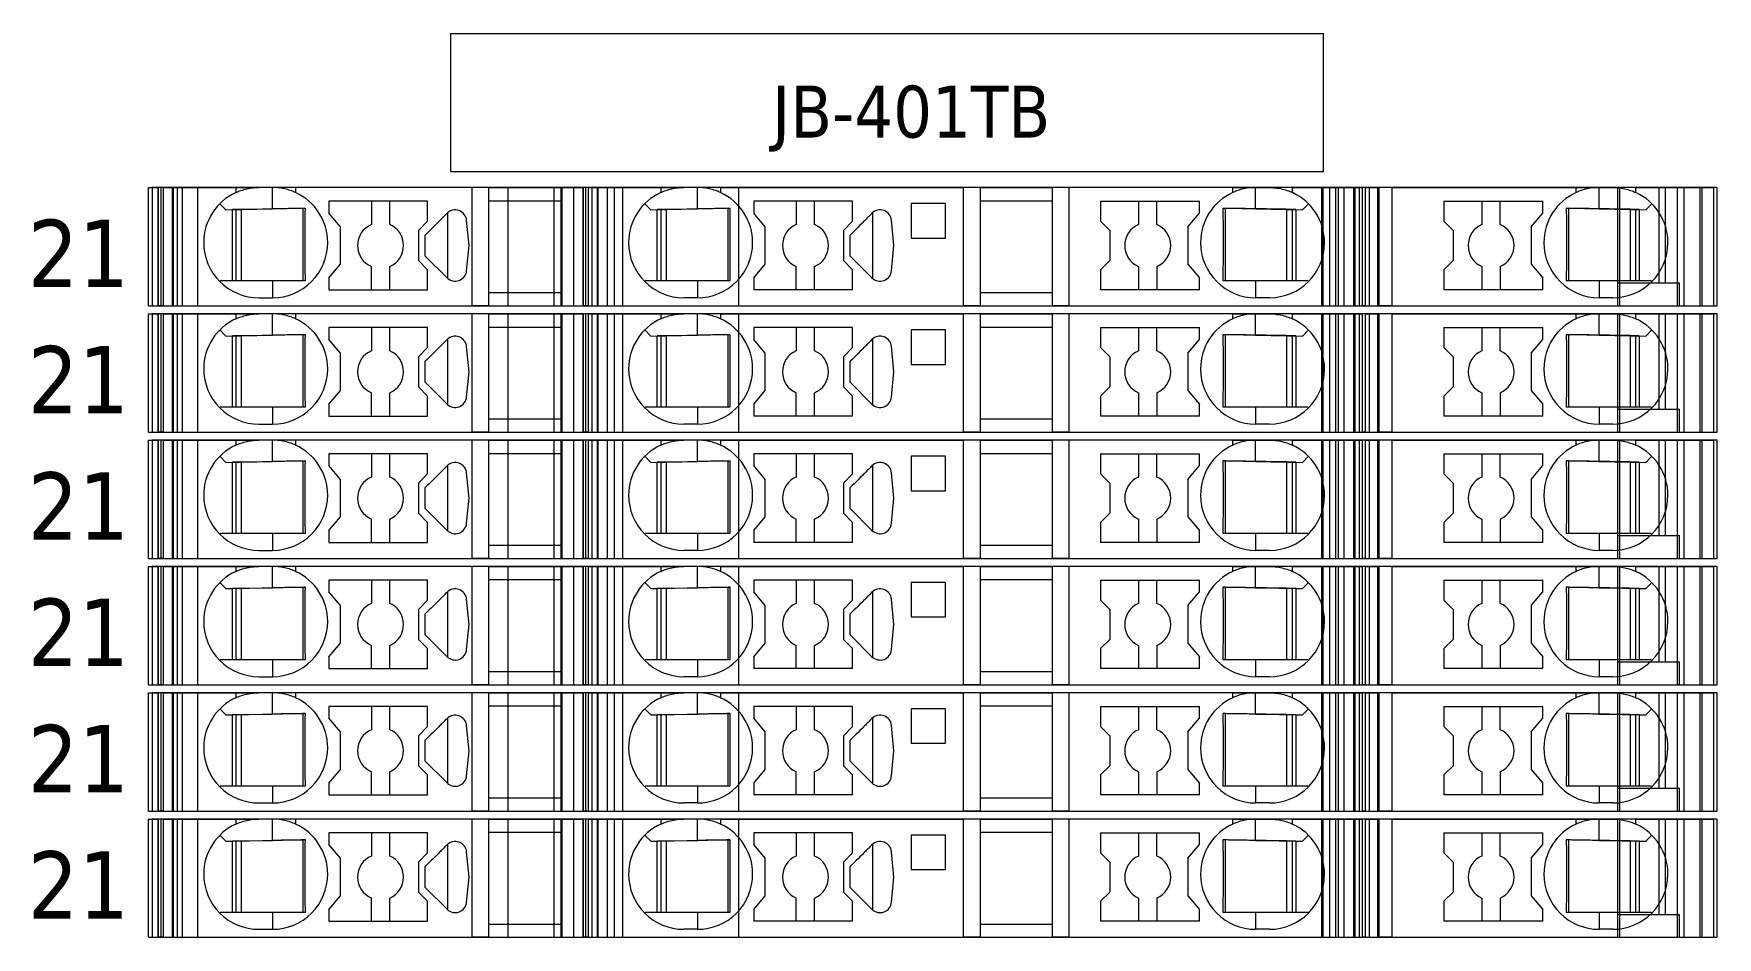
# Model space of a CAD drawing. Header units: millimetres. Extents: x 0 to 2100, y 0 to 1485.
# Drawn here: x 1216.8 to 1290.2, y 766.8 to 806.2 of the extents above; entities that cross this region are included whole.
import ezdxf
from ezdxf.enums import TextEntityAlignment as Align

# ---------------------------------------------------------------- set-up
doc = ezdxf.new("R2010")
doc.units = ezdxf.units.MM
for name, color, linetype, lineweight in [('EPLAN100', 7, 'Continuous', 9), ('EPLAN108', 5, 'Continuous', 5), ('EPLAN201', 7, 'Continuous', 5), ('EPLAN309', 5, 'Continuous', 5), ('EPLAN310', 5, 'Continuous', 5), ('EPLAN400', 5, 'Continuous', 5), ('EPLAN440', 73, 'Continuous', 5), ('EPLAN451', 7, 'Continuous', 5), ('EPLAN452', 7, 'Continuous', 5), ('EPLAN453', 7, 'Continuous', 5), ('EPLAN493', 5, 'Continuous', 5), ('EPLAN500', 7, 'Continuous', 5), ('EPLAN501', 7, 'Continuous', 5), ('EPLAN502', 7, 'Continuous', 5), ('EPLAN503', 7, 'Continuous', 5), ('EPLAN504', 7, 'Continuous', 5), ('MAIN-1', 7, 'Continuous', 5), ('MAIN-2', 7, 'Continuous', 5)]:
    doc.layers.add(name, color=color, linetype=linetype, lineweight=lineweight)
doc.styles.add('Tahoma', font='')
doc.styles.get('Tahoma').set_extended_font_data('Tahoma')

msp = doc.modelspace()

# ---------------------------------------------------------------- texts
at = {"layer": 'EPLAN108', "color": 5, "style": 'Tahoma'}
msp.add_text('JB-401TB', height=2.2575, dxfattribs=at).set_placement((1249, 801), align=Align.BOTTOM_LEFT)

# ---------------------------------------------------------------- blocks, each defined once
blk = doc.blocks.new('EPLSYM_LibrarySPECIAL_Symbol12_Variant0_Placement8_5')
at = {"layer": 'EPLAN309', "lineweight": 13, "ltscale": 20}
blk.add_lwpolyline([(0, -5.15), (68.15, -5.15), (68.15, 0), (0, 0)], close=True, dxfattribs=at)
at = {"layer": 'EPLAN493', "color": 5, "style": 'Tahoma'}
blk.add_attdef('17_20450', text='', height=2.93475, dxfattribs=at).set_placement((0, -27.293475), align=Align.MIDDLE_RIGHT)
blk = doc.blocks.new('EPLSYM_LibrarySPECIAL_Symbol12_Variant0_Placement8_4')
at = {"layer": 'EPLAN309', "lineweight": 13, "ltscale": 20}
blk.add_lwpolyline([(0, -5.15), (68.15, -5.15), (68.15, 0), (0, 0)], close=True, dxfattribs=at)
at = {"layer": 'EPLAN493', "color": 5, "style": 'Tahoma'}
blk.add_attdef('17_20450', text='', height=2.93475, dxfattribs=at).set_placement((0, -27.293475), align=Align.MIDDLE_RIGHT)
blk = doc.blocks.new('EPLSYM_LibrarySPECIAL_Symbol12_Variant0_Placement8_3')
at = {"layer": 'EPLAN309', "lineweight": 13, "ltscale": 20}
blk.add_lwpolyline([(0, -5.15), (68.15, -5.15), (68.15, 0), (0, 0)], close=True, dxfattribs=at)
at = {"layer": 'EPLAN493', "color": 5, "style": 'Tahoma'}
blk.add_attdef('17_20450', text='', height=2.93475, dxfattribs=at).set_placement((0, -27.293475), align=Align.MIDDLE_RIGHT)
blk = doc.blocks.new('EPLSYM_LibrarySPECIAL_Symbol12_Variant0_Placement8_2')
at = {"layer": 'EPLAN309', "lineweight": 13, "ltscale": 20}
blk.add_lwpolyline([(0, -5.15), (68.15, -5.15), (68.15, 0), (0, 0)], close=True, dxfattribs=at)
at = {"layer": 'EPLAN493', "color": 5, "style": 'Tahoma'}
blk.add_attdef('17_20450', text='', height=2.93475, dxfattribs=at).set_placement((0, -27.293475), align=Align.MIDDLE_RIGHT)
blk = doc.blocks.new('EPLSYM_LibrarySPECIAL_Symbol12_Variant0_Placement8_1')
at = {"layer": 'EPLAN309', "lineweight": 13, "ltscale": 20}
blk.add_lwpolyline([(0, -5.15), (68.15, -5.15), (68.15, 0), (0, 0)], close=True, dxfattribs=at)
at = {"layer": 'EPLAN493', "color": 5, "style": 'Tahoma'}
blk.add_attdef('17_20450', text='', height=2.93475, dxfattribs=at).set_placement((0, -27.293475), align=Align.MIDDLE_RIGHT)
blk = doc.blocks.new('EPLSYM_LibrarySPECIAL_Symbol12_Variant0_Placement8')
at = {"layer": 'EPLAN309', "lineweight": 13, "ltscale": 20}
blk.add_lwpolyline([(0, -5.15), (68.15, -5.15), (68.15, 0), (0, 0)], close=True, dxfattribs=at)
at = {"layer": 'EPLAN493', "color": 5, "style": 'Tahoma'}
blk.add_attdef('17_20450', text='', height=2.93475, dxfattribs=at).set_placement((0, -27.293475), align=Align.MIDDLE_RIGHT)
blk = doc.blocks.new('EPLFRAME')
at = {"layer": 'EPLAN201', "linetype": 'Continuous', "lineweight": 25, "ltscale": 4}
for p, q in [((210, 1485), (210, 1460)), ((420, 1485), (420, 1460)), ((630, 1485), (630, 1460)), ((840, 1485), (840, 1460)), ((1050, 1485), (1050, 1460)), ((1260, 1485), (1260, 1460)), ((1470, 1485), (1470, 1460)), ((1680, 1485), (1680, 1460)), ((1890, 1485), (1890, 1460)), ((100, 0), (100, 80)), ((200, 0), (200, 80)), ((360, 0), (360, 80)), ((500, 0), (500, 80)), ((1150, 0), (1150, 80)), ((1500, 0), (1500, 80)), ((1850, 80), (1850, 40)), ((0, 60), (500, 60)), ((2100, 60), (1850, 60)), ((0, 40), (500, 40)), ((1500, 40), (2100, 40)), ((1655, 0), (1655, 40)), ((2000, 0), (2000, 40)), ((0, 20), (920, 20)), ((710, 0), (710, 20)), ((2000, 20), (2100, 20))]:
    blk.add_line(p, q, dxfattribs=at)
at = {"layer": 'EPLAN201', "linetype": 'Continuous', "lineweight": 35, "ltscale": 4}
for p, q in [((0, 1460), (2100, 1460)), ((0, 80), (2100, 80)), ((300, 0), (300, 80)), ((920, 0), (920, 80))]:
    blk.add_line(p, q, dxfattribs=at)
blk.add_lwpolyline([(0, 0), (2100, 0), (2100, 1485), (0, 1485)], close=True, dxfattribs=at)
at = {"layer": 'EPLAN201', "color": 7, "style": 'Tahoma'}
for s, height, p in [('Date', 8.127, (305, 65)), ('=', 9.03, (1855, 65)), ('Ed.', 8.127, (305, 45)), ('+', 9.03, (1855, 45)), ('Appr.', 8.127, (305, 25)), ('Page', 8.127, (2005, 25)), ('Modification', 8.127, (5, 5)), ('Original', 8.127, (305, 5)), ('Replacement of', 8.127, (505, 5)), ('Replaced by', 8.127, (715, 5)), ('Date', 8.127, (105, 5)), ('Name', 8.127, (205, 5)), ('Page', 8.127, (2005, 5))]:
    blk.add_text(s, height=height, dxfattribs=at).set_placement(p)
blk.add_text('/', height=8.127, dxfattribs=at).set_placement((2069.985, 4.987), align=Align.CENTER)
at = {"layer": 'EPLAN451', "color": 7, "style": 'Tahoma'}
for tag, p, height in [('14_10014', (505, 60), 11.287), ('14_10015', (925, 60), 11.287), ('14_10011', (505, 25), 11.287), ('14_10013', (1660, 25), 8.127), ('14_10151', (365, 5), 8.127), ('14_10300', (2075, 5), 8.127)]:
    blk.add_attdef(tag, p, '', height=height, dxfattribs=at)
blk.add_attdef('4_25020', text='', height=8.127, dxfattribs=at).set_placement((2065, 5), align=Align.RIGHT)
at = {"layer": 'EPLAN452', "color": 7, "style": 'Tahoma'}
for tag, p, height in [('4_11041', (5, 85), 11.287), ('4_11071[1]', (5, 65), 8.127), ('4_11074[1]', (105, 65), 8.127), ('4_11070[1]', (205, 65), 8.127), ('4_11024', (365, 65), 8.127), ('4_20132_1001', (1870, 65), 8.127), ('4_11011', (1155, 60), 11.287), ('4_11030', (1505, 60), 11.287), ('4_11071[2]', (5, 45), 8.127), ('4_11074[2]', (105, 45), 8.127), ('4_11070[2]', (205, 45), 8.127), ('4_11022', (365, 45), 8.127), ('4_20134_1001', (1870, 45), 8.127), ('4_11071[3]', (5, 25), 8.127), ('4_11074[3]', (105, 25), 8.127), ('4_11070[3]', (205, 25), 8.127), ('4_11080', (365, 25), 8.127), ('4_11059', (1505, 25), 8.127)]:
    blk.add_attdef(tag, p, '', height=height, dxfattribs=at)
for tag, height, p in [('4_11040', 11.287, (2095, 85)), ('4_11000', 8.127, (2095, 25)), ('4_11085', 8.127, (705, 5)), ('4_11086', 8.127, (915, 5))]:
    blk.add_attdef(tag, text='', height=height, dxfattribs=at).set_placement(p, align=Align.RIGHT)
at = {"layer": 'EPLAN453', "color": 7, "style": 'Tahoma'}
for tag, p in [('53_19005_1', (105, 1465)), ('53_19005', (315, 1465)), ('53_19005_8', (525, 1465)), ('53_19005_6', (735, 1465)), ('53_19005_7', (945, 1465)), ('53_19005_9', (1155, 1465)), ('53_19005_3', (1365, 1465)), ('53_19005_2', (1575, 1465)), ('53_19005_4', (1785, 1465)), ('53_19005_5', (1995, 1465))]:
    blk.add_attdef(tag, text='', height=6.772, dxfattribs=at).set_placement(p, align=Align.BOTTOM_CENTER)
blk = doc.blocks.new('EPLSYM_LibrarySPECIAL_Symbol11_Variant0_Placement8')
at = {"layer": 'EPLAN310', "lineweight": 25, "ltscale": 20}
blk.add_lwpolyline([(0, -740), (550, -740), (550, 0), (0, 0)], close=True, dxfattribs=at)
at = {"layer": 'EPLAN400', "color": 5, "style": 'Tahoma'}
blk.add_attdef('17_20010', text='', height=2.2575, dxfattribs=at).set_placement((-1.5, -0.9515), align=Align.TOP_RIGHT)
at = {"layer": 'EPLAN440', "color": 73, "style": 'Tahoma'}
blk.add_attdef('17_20300', text='', height=1.6254, dxfattribs=at).set_placement((-1.5, -4.57508), align=Align.TOP_RIGHT)
at = {"layer": 'EPLAN500', "color": 7, "style": 'Tahoma'}
blk.add_attdef('17_20027', text='', height=1.6254, dxfattribs=at).set_placement((-1.5, -7.27508), align=Align.TOP_RIGHT)
at = {"layer": 'EPLAN501', "color": 7, "style": 'Tahoma'}
blk.add_attdef('17_20011', text='', height=1.6254, dxfattribs=at).set_placement((-1.5, -12.67508), align=Align.TOP_RIGHT)
at = {"layer": 'EPLAN502', "color": 7, "style": 'Tahoma'}
blk.add_attdef('17_20025', text='', height=1.6254, dxfattribs=at).set_placement((-1.5, -15.37508), align=Align.TOP_RIGHT)
at = {"layer": 'EPLAN503', "color": 7, "style": 'Tahoma'}
blk.add_attdef('17_20024', text='', height=1.6254, dxfattribs=at).set_placement((-1.5, -18.07508), align=Align.TOP_RIGHT)
at = {"layer": 'EPLAN504', "color": 7, "style": 'Tahoma'}
blk.add_attdef('17_20901[1]', text='', height=1.6254, dxfattribs=at).set_placement((-1.5, -9.97508), align=Align.TOP_RIGHT)

# ---------------------------------------------------------------- linework, layer by layer
at = {"layer": 'EPLAN100', "lineweight": 0, "ltscale": 7.5}
msp.add_lwpolyline([(1235, 800.2), (1273, 800.2), (1273, 806.2), (1235, 806.2)], close=True, dxfattribs=at)
at = {"layer": 'MAIN-1'}
for p, q in [((1221.85, 799.5), (1222.284, 799.5)), ((1221.85, 794.35), (1221.85, 799.5)), ((1222.393, 799.5), (1222.284, 799.5)), ((1222.284, 794.35), (1222.284, 799.5)), ((1222.501, 799.5), (1222.393, 799.5)), ((1222.393, 794.35), (1222.393, 799.5)), ((1222.501, 799.5), (1225.65, 799.5)), ((1222.501, 794.35), (1222.501, 799.5)), ((1225.65, 799.5), (1226.65, 799.5)), ((1225.65, 799.5), (1225.65, 799.282)), ((1225.65, 799.282), (1225.702, 799.305)), ((1225.702, 799.305), (1225.756, 799.327)), ((1225.756, 799.327), (1225.813, 799.349)), ((1225.813, 799.349), (1225.872, 799.37)), ((1225.872, 799.37), (1225.933, 799.39)), ((1225.933, 799.39), (1225.997, 799.409)), ((1225.997, 799.409), (1226.063, 799.427)), ((1226.063, 799.427), (1226.131, 799.443)), ((1226.131, 799.443), (1226.201, 799.458)), ((1226.201, 799.458), (1226.272, 799.47)), ((1226.272, 799.47), (1226.346, 799.481)), ((1226.346, 799.481), (1226.421, 799.489)), ((1226.421, 799.489), (1226.497, 799.495)), ((1226.497, 799.495), (1226.573, 799.499)), ((1226.573, 799.499), (1226.65, 799.5)), ((1227.25, 799.5), (1226.65, 799.5)), ((1227.327, 799.499), (1227.25, 799.5)), ((1228.25, 799.5), (1227.25, 799.5)), ((1227.25, 798.568), (1227.25, 799.5)), ((1227.403, 799.495), (1227.327, 799.499)), ((1227.479, 799.489), (1227.403, 799.495)), ((1227.554, 799.481), (1227.479, 799.489)), ((1227.628, 799.47), (1227.554, 799.481)), ((1227.699, 799.458), (1227.628, 799.47)), ((1227.769, 799.443), (1227.699, 799.458)), ((1227.837, 799.427), (1227.769, 799.443)), ((1227.903, 799.409), (1227.837, 799.427)), ((1227.967, 799.39), (1227.903, 799.409)), ((1228.028, 799.37), (1227.967, 799.39)), ((1228.087, 799.349), (1228.028, 799.37)), ((1228.144, 799.327), (1228.087, 799.349)), ((1228.198, 799.305), (1228.144, 799.327)), ((1228.25, 799.282), (1228.198, 799.305)), ((1235.932, 799.5), (1228.25, 799.5)), ((1228.25, 799.5), (1228.25, 799.282)), ((1236.65, 799.5), (1235.932, 799.5)), ((1235.932, 794.35), (1235.932, 799.5)), ((1236.65, 799.5), (1239.8, 799.5)), ((1236.65, 799.5), (1236.65, 794.35)), ((1239.8, 799.5), (1240.35, 799.5)), ((1239.8, 799.5), (1239.8, 794.35)), ((1240.35, 799.5), (1240.784, 799.5)), ((1240.35, 799.5), (1240.35, 794.35)), ((1240.893, 799.5), (1240.784, 799.5)), ((1240.784, 794.35), (1240.784, 799.5)), ((1241.001, 799.5), (1240.893, 799.5)), ((1240.893, 794.35), (1240.893, 799.5)), ((1241.001, 799.5), (1244.15, 799.5)), ((1241.001, 794.35), (1241.001, 799.5)), ((1244.15, 799.5), (1245.15, 799.5)), ((1244.15, 799.5), (1244.15, 799.282)), ((1244.15, 799.282), (1244.202, 799.305)), ((1244.202, 799.305), (1244.256, 799.327)), ((1244.256, 799.327), (1244.313, 799.349)), ((1244.313, 799.349), (1244.372, 799.37)), ((1244.372, 799.37), (1244.433, 799.39)), ((1244.433, 799.39), (1244.497, 799.409)), ((1244.497, 799.409), (1244.563, 799.427)), ((1244.563, 799.427), (1244.631, 799.443)), ((1244.631, 799.443), (1244.701, 799.458)), ((1244.701, 799.458), (1244.772, 799.47)), ((1244.772, 799.47), (1244.846, 799.481)), ((1244.846, 799.481), (1244.921, 799.489)), ((1244.921, 799.489), (1244.997, 799.495)), ((1244.997, 799.495), (1245.073, 799.499)), ((1245.073, 799.499), (1245.15, 799.5)), ((1245.75, 799.5), (1245.15, 799.5)), ((1245.827, 799.499), (1245.75, 799.5)), ((1246.75, 799.5), (1245.75, 799.5)), ((1245.75, 798.568), (1245.75, 799.5)), ((1245.903, 799.495), (1245.827, 799.499)), ((1245.979, 799.489), (1245.903, 799.495)), ((1246.054, 799.481), (1245.979, 799.489)), ((1246.128, 799.47), (1246.054, 799.481)), ((1246.199, 799.458), (1246.128, 799.47)), ((1246.269, 799.443), (1246.199, 799.458)), ((1246.337, 799.427), (1246.269, 799.443)), ((1246.403, 799.409), (1246.337, 799.427)), ((1246.467, 799.39), (1246.403, 799.409)), ((1246.528, 799.37), (1246.467, 799.39)), ((1246.587, 799.349), (1246.528, 799.37)), ((1246.644, 799.327), (1246.587, 799.349)), ((1246.698, 799.305), (1246.644, 799.327)), ((1246.75, 799.282), (1246.698, 799.305)), ((1246.75, 799.5), (1257.332, 799.5)), ((1246.75, 799.5), (1246.75, 799.282)), ((1258.05, 799.5), (1257.332, 799.5)), ((1257.332, 794.35), (1257.332, 799.5)), ((1258.05, 799.5), (1261.2, 799.5)), ((1258.05, 799.5), (1258.05, 794.35)), ((1261.919, 799.5), (1261.2, 799.5)), ((1261.2, 794.35), (1261.2, 799.5)), ((1269.05, 799.5), (1261.919, 799.5)), ((1261.919, 799.5), (1261.919, 794.35)), ((1269.05, 799.5), (1270.05, 799.5)), ((1269.05, 799.282), (1269.05, 799.5)), ((1269.102, 799.305), (1269.05, 799.282)), ((1269.156, 799.327), (1269.102, 799.305)), ((1269.213, 799.349), (1269.156, 799.327)), ((1269.272, 799.37), (1269.213, 799.349)), ((1269.333, 799.39), (1269.272, 799.37)), ((1269.397, 799.409), (1269.333, 799.39)), ((1269.463, 799.427), (1269.397, 799.409)), ((1269.531, 799.443), (1269.463, 799.427)), ((1269.601, 799.458), (1269.531, 799.443)), ((1269.673, 799.47), (1269.601, 799.458)), ((1269.746, 799.481), (1269.673, 799.47)), ((1269.821, 799.489), (1269.746, 799.481)), ((1269.897, 799.495), (1269.821, 799.489)), ((1269.973, 799.499), (1269.897, 799.495)), ((1270.05, 799.5), (1269.973, 799.499)), ((1270.05, 798.568), (1270.05, 799.5)), ((1270.05, 799.5), (1270.65, 799.5)), ((1270.65, 799.5), (1270.732, 799.499)), ((1271.65, 799.5), (1270.65, 799.5)), ((1270.732, 799.499), (1270.814, 799.494)), ((1270.814, 799.494), (1270.896, 799.487)), ((1270.896, 799.487), (1270.975, 799.478)), ((1270.975, 799.478), (1271.053, 799.466)), ((1271.053, 799.466), (1271.13, 799.452)), ((1271.13, 799.452), (1271.204, 799.435)), ((1271.204, 799.435), (1271.275, 799.417)), ((1271.275, 799.417), (1271.345, 799.397)), ((1271.345, 799.397), (1271.411, 799.376)), ((1271.411, 799.376), (1271.475, 799.354)), ((1271.475, 799.354), (1271.536, 799.331)), ((1271.536, 799.331), (1271.594, 799.306)), ((1271.594, 799.306), (1271.65, 799.282)), ((1271.65, 799.5), (1274.704, 799.5)), ((1271.65, 799.282), (1271.65, 799.5)), ((1274.832, 799.5), (1274.704, 799.5)), ((1274.704, 794.35), (1274.704, 799.5)), ((1274.832, 799.5), (1275.367, 799.5)), ((1274.832, 794.35), (1274.832, 799.5)), ((1276, 799.5), (1275.367, 799.5)), ((1275.367, 794.35), (1275.367, 799.5)), ((1276, 799.5), (1284, 799.5)), ((1276, 794.35), (1276, 799.5)), ((1284, 799.5), (1285, 799.5)), ((1284, 799.282), (1284, 799.5)), ((1284.052, 799.305), (1284, 799.282)), ((1284.106, 799.327), (1284.052, 799.305)), ((1284.163, 799.349), (1284.106, 799.327)), ((1284.222, 799.37), (1284.163, 799.349)), ((1284.283, 799.39), (1284.222, 799.37)), ((1284.347, 799.409), (1284.283, 799.39)), ((1284.413, 799.427), (1284.347, 799.409)), ((1284.481, 799.443), (1284.413, 799.427)), ((1284.551, 799.458), (1284.481, 799.443)), ((1284.622, 799.47), (1284.551, 799.458)), ((1284.696, 799.481), (1284.622, 799.47)), ((1284.771, 799.489), (1284.696, 799.481)), ((1284.847, 799.495), (1284.771, 799.489)), ((1284.923, 799.499), (1284.847, 799.495)), ((1285, 799.5), (1284.923, 799.499)), ((1285, 798.568), (1285, 799.5)), ((1285, 799.5), (1285.6, 799.5)), ((1285.6, 799.5), (1285.677, 799.499)), ((1286.6, 799.5), (1285.6, 799.5)), ((1285.677, 799.499), (1285.753, 799.495)), ((1285.753, 799.495), (1285.829, 799.489)), ((1285.829, 799.489), (1285.904, 799.481)), ((1285.904, 799.481), (1285.978, 799.47)), ((1285.978, 799.47), (1286.049, 799.458)), ((1286.049, 799.458), (1286.119, 799.443)), ((1286.119, 799.443), (1286.187, 799.427)), ((1286.187, 799.427), (1286.253, 799.409)), ((1286.253, 799.409), (1286.317, 799.39)), ((1286.317, 799.39), (1286.378, 799.37)), ((1286.378, 799.37), (1286.437, 799.349)), ((1286.437, 799.349), (1286.494, 799.327)), ((1286.494, 799.327), (1286.548, 799.305)), ((1286.548, 799.305), (1286.6, 799.282)), ((1286.6, 799.5), (1290, 799.5)), ((1286.6, 799.282), (1286.6, 799.5)), ((1290, 794.35), (1290, 799.5)), ((1224.953, 798.797), (1225.217, 798.533)), ((1225.217, 798.533), (1227.25, 798.568)), ((1225.5, 795.45), (1225.5, 798.538)), ((1225.65, 798.54), (1225.65, 795.45)), ((1225.9, 795.45), (1225.9, 798.545)), ((1227.345, 798.57), (1227.25, 798.568)), ((1227.438, 798.571), (1227.345, 798.57)), ((1227.53, 798.573), (1227.438, 798.571)), ((1227.618, 798.575), (1227.53, 798.573)), ((1227.703, 798.576), (1227.618, 798.575)), ((1227.786, 798.577), (1227.703, 798.576)), ((1227.865, 798.579), (1227.786, 798.577)), ((1227.943, 798.58), (1227.865, 798.579)), ((1228.017, 798.581), (1227.943, 798.58)), ((1228.09, 798.582), (1228.017, 798.581)), ((1228.16, 798.584), (1228.09, 798.582)), ((1228.229, 798.585), (1228.16, 798.584)), ((1228.297, 798.586), (1228.229, 798.585)), ((1228.363, 798.587), (1228.297, 798.586)), ((1228.428, 798.588), (1228.363, 798.587)), ((1228.491, 798.589), (1228.428, 798.588)), ((1228.554, 798.59), (1228.491, 798.589)), ((1228.615, 798.591), (1228.554, 798.59)), ((1228.579, 795.45), (1228.579, 798.591)), ((1228.676, 798.592), (1228.615, 798.591)), ((1228.673, 798.303), (1228.674, 798.377)), ((1228.673, 798.227), (1228.673, 798.303)), ((1228.674, 798.377), (1228.675, 798.45)), ((1228.675, 798.45), (1228.676, 798.522)), ((1228.676, 798.522), (1228.676, 798.592)), ((1229.7, 798.9), (1229.7, 798.389)), ((1234, 798.9), (1229.7, 798.9)), ((1230.2, 797.793), (1229.7, 798.389)), ((1231.55, 798.9), (1231.55, 797.892)), ((1232.35, 797.892), (1232.35, 798.9)), ((1234, 798.029), (1234, 798.9)), ((1234.752, 798.285), (1234.721, 798.253)), ((1234.784, 798.316), (1234.752, 798.285)), ((1234.815, 798.347), (1234.784, 798.316)), ((1234.846, 798.379), (1234.815, 798.347)), ((1234.867, 798.398), (1234.867, 795.552)), ((1236.65, 798.925), (1239.8, 798.925)), ((1243.453, 798.797), (1243.717, 798.533)), ((1243.717, 798.533), (1245.75, 798.568)), ((1244, 795.45), (1244, 798.538)), ((1244.15, 798.54), (1244.15, 795.45)), ((1244.4, 795.45), (1244.4, 798.545)), ((1245.87, 798.57), (1245.75, 798.568)), ((1245.987, 798.572), (1245.87, 798.57)), ((1246.1, 798.574), (1245.987, 798.572)), ((1246.209, 798.576), (1246.1, 798.574)), ((1246.313, 798.578), (1246.209, 798.576)), ((1246.412, 798.579), (1246.313, 798.578)), ((1246.507, 798.581), (1246.412, 798.579)), ((1246.599, 798.583), (1246.507, 798.581)), ((1246.688, 798.584), (1246.599, 798.583)), ((1246.774, 798.586), (1246.688, 798.584)), ((1246.858, 798.587), (1246.774, 798.586)), ((1246.94, 798.588), (1246.858, 798.587)), ((1247.02, 798.59), (1246.94, 798.588)), ((1247.099, 798.591), (1247.02, 798.59)), ((1247.079, 795.45), (1247.079, 798.591)), ((1247.176, 798.592), (1247.099, 798.591)), ((1247.173, 798.303), (1247.174, 798.377)), ((1247.173, 798.227), (1247.173, 798.303)), ((1247.174, 798.377), (1247.175, 798.45)), ((1247.175, 798.45), (1247.176, 798.522)), ((1247.176, 798.522), (1247.176, 798.592)), ((1248.2, 798.9), (1248.2, 798.389)), ((1252.5, 798.9), (1248.2, 798.9)), ((1248.7, 797.793), (1248.2, 798.389)), ((1250.05, 798.9), (1250.05, 797.892)), ((1250.85, 797.892), (1250.85, 798.9)), ((1252.5, 798.029), (1252.5, 798.9)), ((1253.252, 798.285), (1253.221, 798.253)), ((1253.284, 798.316), (1253.252, 798.285)), ((1253.315, 798.347), (1253.284, 798.316)), ((1253.346, 798.379), (1253.315, 798.347)), ((1253.367, 798.398), (1253.367, 795.552)), ((1255.05, 798.8), (1255.05, 797.3)), ((1256.55, 798.8), (1255.05, 798.8)), ((1256.55, 797.3), (1256.55, 798.8)), ((1258.05, 798.925), (1261.2, 798.925)), ((1263.3, 798.9), (1263.3, 798.029)), ((1263.3, 798.9), (1267.6, 798.9)), ((1264.95, 798.9), (1264.95, 797.892)), ((1265.75, 797.892), (1265.75, 798.9)), ((1267.1, 797.793), (1267.6, 798.389)), ((1267.6, 798.389), (1267.6, 798.9)), ((1268.624, 798.592), (1268.625, 798.522)), ((1268.685, 798.591), (1268.624, 798.592)), ((1268.625, 798.522), (1268.625, 798.45)), ((1268.625, 798.45), (1268.626, 798.377)), ((1268.626, 798.377), (1268.627, 798.303)), ((1268.627, 798.303), (1268.628, 798.227)), ((1268.746, 798.59), (1268.685, 798.591)), ((1268.721, 798.591), (1268.721, 795.45)), ((1268.809, 798.589), (1268.746, 798.59)), ((1268.873, 798.588), (1268.809, 798.589)), ((1268.937, 798.587), (1268.873, 798.588)), ((1269.003, 798.586), (1268.937, 798.587)), ((1269.071, 798.585), (1269.003, 798.586)), ((1269.14, 798.584), (1269.071, 798.585)), ((1269.21, 798.582), (1269.14, 798.584)), ((1269.283, 798.581), (1269.21, 798.582)), ((1269.358, 798.58), (1269.283, 798.581)), ((1269.435, 798.579), (1269.358, 798.58)), ((1269.514, 798.577), (1269.435, 798.579)), ((1269.597, 798.576), (1269.514, 798.577)), ((1269.682, 798.575), (1269.597, 798.576)), ((1269.771, 798.573), (1269.682, 798.575)), ((1269.862, 798.571), (1269.771, 798.573)), ((1269.955, 798.57), (1269.862, 798.571)), ((1270.05, 798.568), (1269.955, 798.57)), ((1270.05, 798.568), (1272.083, 798.533)), ((1271.4, 798.545), (1271.4, 795.45)), ((1271.65, 795.45), (1271.65, 798.54)), ((1271.8, 798.538), (1271.8, 795.45)), ((1272.083, 798.533), (1272.347, 798.797)), ((1278.25, 798.9), (1278.25, 798.029)), ((1278.25, 798.9), (1282.55, 798.9)), ((1279.9, 798.9), (1279.9, 797.892)), ((1280.7, 797.892), (1280.7, 798.9)), ((1282.05, 797.793), (1282.55, 798.389)), ((1282.55, 798.389), (1282.55, 798.9)), ((1283.574, 798.592), (1283.574, 798.522)), ((1283.635, 798.591), (1283.574, 798.592)), ((1283.574, 798.522), (1283.575, 798.45)), ((1283.575, 798.45), (1283.576, 798.377)), ((1283.576, 798.377), (1283.577, 798.303)), ((1283.577, 798.303), (1283.577, 798.227)), ((1283.696, 798.59), (1283.635, 798.591)), ((1283.671, 798.591), (1283.671, 795.45)), ((1283.759, 798.589), (1283.696, 798.59)), ((1283.822, 798.588), (1283.759, 798.589)), ((1283.887, 798.587), (1283.822, 798.588)), ((1283.953, 798.586), (1283.887, 798.587)), ((1284.021, 798.585), (1283.953, 798.586)), ((1284.09, 798.584), (1284.021, 798.585)), ((1284.16, 798.582), (1284.09, 798.584)), ((1284.233, 798.581), (1284.16, 798.582)), ((1284.307, 798.58), (1284.233, 798.581)), ((1284.385, 798.579), (1284.307, 798.58)), ((1284.464, 798.577), (1284.385, 798.579)), ((1284.547, 798.576), (1284.464, 798.577)), ((1284.632, 798.575), (1284.547, 798.576)), ((1284.72, 798.573), (1284.632, 798.575)), ((1284.812, 798.571), (1284.72, 798.573)), ((1284.905, 798.57), (1284.812, 798.571)), ((1285, 798.568), (1284.905, 798.57)), ((1285, 798.568), (1287.033, 798.533)), ((1286.35, 798.545), (1286.35, 795.45)), ((1286.6, 795.45), (1286.6, 798.54)), ((1286.75, 798.538), (1286.75, 795.45)), ((1287.033, 798.533), (1287.297, 798.797)), ((1228.667, 797.431), (1228.668, 797.534)), ((1228.668, 797.632), (1228.669, 797.726)), ((1228.668, 797.534), (1228.668, 797.632)), ((1228.669, 797.817), (1228.67, 797.904)), ((1228.669, 797.726), (1228.669, 797.817)), ((1228.67, 797.988), (1228.671, 798.07)), ((1228.67, 797.904), (1228.67, 797.988)), ((1228.671, 798.07), (1228.672, 798.149)), ((1228.672, 798.149), (1228.673, 798.227)), ((1230.2, 796.157), (1230.2, 797.793)), ((1233.6, 797.629), (1234, 798.029)), ((1233.6, 797.629), (1233.6, 796.321)), ((1234.072, 797.604), (1233.986, 797.518)), ((1234.158, 797.69), (1234.072, 797.604)), ((1234.242, 797.774), (1234.158, 797.69)), ((1234.323, 797.856), (1234.242, 797.774)), ((1234.402, 797.934), (1234.323, 797.856)), ((1234.443, 797.975), (1234.402, 797.934)), ((1234.483, 798.015), (1234.443, 797.975)), ((1234.521, 798.053), (1234.483, 798.015)), ((1234.558, 798.09), (1234.521, 798.053)), ((1234.594, 798.126), (1234.558, 798.09)), ((1234.627, 798.159), (1234.594, 798.126)), ((1234.658, 798.191), (1234.627, 798.159)), ((1234.69, 798.222), (1234.658, 798.191)), ((1234.721, 798.253), (1234.69, 798.222)), ((1235.802, 796.975), (1235.698, 798.072)), ((1247.167, 797.431), (1247.168, 797.534)), ((1247.168, 797.632), (1247.169, 797.726)), ((1247.168, 797.534), (1247.168, 797.632)), ((1247.169, 797.817), (1247.17, 797.904)), ((1247.169, 797.726), (1247.169, 797.817)), ((1247.17, 797.988), (1247.171, 798.07)), ((1247.17, 797.904), (1247.17, 797.988)), ((1247.171, 798.07), (1247.172, 798.149)), ((1247.172, 798.149), (1247.173, 798.227)), ((1248.7, 796.157), (1248.7, 797.793)), ((1252.1, 797.629), (1252.5, 798.029)), ((1252.1, 797.629), (1252.1, 796.321)), ((1252.572, 797.604), (1252.486, 797.518)), ((1252.658, 797.69), (1252.572, 797.604)), ((1252.742, 797.774), (1252.658, 797.69)), ((1252.823, 797.856), (1252.742, 797.774)), ((1252.902, 797.934), (1252.823, 797.856)), ((1252.943, 797.975), (1252.902, 797.934)), ((1252.983, 798.015), (1252.943, 797.975)), ((1253.021, 798.053), (1252.983, 798.015)), ((1253.058, 798.09), (1253.021, 798.053)), ((1253.094, 798.126), (1253.058, 798.09)), ((1253.127, 798.159), (1253.094, 798.126)), ((1253.158, 798.191), (1253.127, 798.159)), ((1253.19, 798.222), (1253.158, 798.191)), ((1253.221, 798.253), (1253.19, 798.222)), ((1254.302, 796.975), (1254.198, 798.072)), ((1263.7, 797.629), (1263.3, 798.029)), ((1263.7, 797.629), (1263.7, 796.321)), ((1267.1, 797.793), (1267.1, 796.157)), ((1268.628, 798.227), (1268.628, 798.149)), ((1268.628, 798.149), (1268.629, 798.07)), ((1268.629, 798.07), (1268.63, 797.988)), ((1268.63, 797.988), (1268.63, 797.904)), ((1268.63, 797.904), (1268.631, 797.817)), ((1268.631, 797.817), (1268.631, 797.726)), ((1268.631, 797.726), (1268.632, 797.632)), ((1268.632, 797.632), (1268.633, 797.534)), ((1268.633, 797.534), (1268.633, 797.431)), ((1278.65, 797.629), (1278.25, 798.029)), ((1278.65, 797.629), (1278.65, 796.321)), ((1282.05, 797.793), (1282.05, 796.157)), ((1283.577, 798.227), (1283.578, 798.149)), ((1283.578, 798.149), (1283.579, 798.07)), ((1283.579, 798.07), (1283.58, 797.988)), ((1283.58, 797.988), (1283.58, 797.904)), ((1283.58, 797.904), (1283.581, 797.817)), ((1283.581, 797.817), (1283.581, 797.726)), ((1283.581, 797.726), (1283.582, 797.632)), ((1283.582, 797.632), (1283.582, 797.534)), ((1283.582, 797.534), (1283.583, 797.431)), ((1228.667, 797.324), (1228.667, 797.431)), ((1228.667, 797.213), (1228.667, 797.324)), ((1228.667, 797.1), (1228.667, 797.213)), ((1228.667, 796.979), (1228.667, 797.1)), ((1228.667, 796.861), (1228.667, 796.979)), ((1228.667, 796.747), (1228.667, 796.861)), ((1233.986, 797.518), (1233.9, 797.432)), ((1233.9, 797.302), (1233.9, 797.432)), ((1233.9, 797.171), (1233.9, 797.302)), ((1233.9, 797.04), (1233.9, 797.171)), ((1233.9, 796.91), (1233.9, 797.04)), ((1233.9, 796.779), (1233.9, 796.91)), ((1235.698, 795.878), (1235.802, 796.975)), ((1247.167, 797.324), (1247.167, 797.431)), ((1247.167, 797.213), (1247.167, 797.324)), ((1247.167, 797.1), (1247.167, 797.213)), ((1247.167, 796.979), (1247.167, 797.1)), ((1247.167, 796.861), (1247.167, 796.979)), ((1247.167, 796.747), (1247.167, 796.861)), ((1252.486, 797.518), (1252.4, 797.432)), ((1252.4, 797.302), (1252.4, 797.432)), ((1252.4, 797.171), (1252.4, 797.302)), ((1252.4, 797.04), (1252.4, 797.171)), ((1252.4, 796.91), (1252.4, 797.04)), ((1252.4, 796.779), (1252.4, 796.91)), ((1254.198, 795.878), (1254.302, 796.975)), ((1255.05, 797.3), (1256.55, 797.3)), ((1268.633, 797.431), (1268.633, 797.324)), ((1268.633, 797.324), (1268.633, 797.213)), ((1268.633, 797.213), (1268.634, 797.1)), ((1268.634, 797.1), (1268.633, 796.979)), ((1268.633, 796.979), (1268.633, 796.861)), ((1268.633, 796.861), (1268.633, 796.747)), ((1283.583, 797.431), (1283.583, 797.324)), ((1283.583, 797.324), (1283.583, 797.213)), ((1283.583, 797.213), (1283.583, 797.1)), ((1283.583, 797.1), (1283.583, 796.979)), ((1283.583, 796.979), (1283.583, 796.861)), ((1283.583, 796.861), (1283.583, 796.747)), ((1228.668, 796.638), (1228.667, 796.747)), ((1228.668, 796.534), (1228.668, 796.638)), ((1228.669, 796.434), (1228.668, 796.534)), ((1228.669, 796.339), (1228.669, 796.434)), ((1228.67, 796.248), (1228.669, 796.339)), ((1228.671, 796.159), (1228.67, 796.248)), ((1228.672, 796.073), (1228.671, 796.159)), ((1228.672, 795.99), (1228.672, 796.073)), ((1229.7, 795.561), (1230.2, 796.157)), ((1231.55, 795.05), (1231.55, 796.058)), ((1232.35, 795.05), (1232.35, 796.058)), ((1234, 795.921), (1233.6, 796.321)), ((1233.9, 796.648), (1233.9, 796.779)), ((1233.9, 796.518), (1233.9, 796.648)), ((1233.9, 796.518), (1234.846, 795.571)), ((1247.168, 796.638), (1247.167, 796.747)), ((1247.168, 796.534), (1247.168, 796.638)), ((1247.169, 796.434), (1247.168, 796.534)), ((1247.169, 796.339), (1247.169, 796.434)), ((1247.17, 796.248), (1247.169, 796.339)), ((1247.171, 796.159), (1247.17, 796.248)), ((1247.172, 796.073), (1247.171, 796.159)), ((1247.172, 795.99), (1247.172, 796.073)), ((1248.2, 795.561), (1248.7, 796.157)), ((1250.05, 795.05), (1250.05, 796.058)), ((1250.85, 795.05), (1250.85, 796.058)), ((1252.5, 795.921), (1252.1, 796.321)), ((1252.4, 796.648), (1252.4, 796.779)), ((1252.4, 796.518), (1252.4, 796.648)), ((1252.4, 796.518), (1253.346, 795.571)), ((1263.7, 796.321), (1263.3, 795.921)), ((1264.95, 796.058), (1264.95, 795.05)), ((1265.75, 796.058), (1265.75, 795.05)), ((1267.1, 796.157), (1267.6, 795.561)), ((1268.629, 796.159), (1268.628, 796.073)), ((1268.628, 796.073), (1268.628, 795.99)), ((1268.63, 796.248), (1268.629, 796.159)), ((1268.631, 796.339), (1268.63, 796.248)), ((1268.632, 796.534), (1268.631, 796.434)), ((1268.631, 796.434), (1268.631, 796.339)), ((1268.633, 796.747), (1268.632, 796.638)), ((1268.632, 796.638), (1268.632, 796.534)), ((1278.65, 796.321), (1278.25, 795.921)), ((1279.9, 796.058), (1279.9, 795.05)), ((1280.7, 796.058), (1280.7, 795.05)), ((1282.05, 796.157), (1282.55, 795.561)), ((1283.579, 796.159), (1283.578, 796.073)), ((1283.578, 796.073), (1283.578, 795.99)), ((1283.58, 796.248), (1283.579, 796.159)), ((1283.581, 796.339), (1283.58, 796.248)), ((1283.582, 796.534), (1283.581, 796.434)), ((1283.581, 796.434), (1283.581, 796.339)), ((1283.583, 796.747), (1283.582, 796.638)), ((1283.582, 796.638), (1283.582, 796.534)), ((1225, 795.45), (1224.953, 795.403)), ((1225, 795.45), (1227.25, 795.45)), ((1227.25, 795.45), (1227.342, 795.45)), ((1227.25, 795.45), (1227.25, 794.7)), ((1227.342, 795.45), (1227.433, 795.45)), ((1227.433, 795.45), (1227.523, 795.45)), ((1227.523, 795.45), (1227.61, 795.45)), ((1227.61, 795.45), (1227.695, 795.45)), ((1227.695, 795.45), (1227.778, 795.45)), ((1227.778, 795.45), (1227.858, 795.45)), ((1227.858, 795.45), (1227.936, 795.45)), ((1227.936, 795.45), (1228.011, 795.45)), ((1228.011, 795.45), (1228.085, 795.45)), ((1228.085, 795.45), (1228.157, 795.45)), ((1228.157, 795.45), (1228.226, 795.45)), ((1228.226, 795.45), (1228.295, 795.45)), ((1228.295, 795.45), (1228.361, 795.45)), ((1228.361, 795.45), (1228.427, 795.45)), ((1228.427, 795.45), (1228.491, 795.45)), ((1228.491, 795.45), (1228.555, 795.45)), ((1228.555, 795.45), (1228.617, 795.45)), ((1228.617, 795.45), (1228.678, 795.45)), ((1228.673, 795.908), (1228.672, 795.99)), ((1228.674, 795.829), (1228.673, 795.908)), ((1228.675, 795.75), (1228.674, 795.829)), ((1228.676, 795.674), (1228.675, 795.75)), ((1228.676, 795.598), (1228.676, 795.674)), ((1228.677, 795.524), (1228.676, 795.598)), ((1228.678, 795.45), (1228.677, 795.524)), ((1229.7, 795.561), (1229.7, 795.05)), ((1234, 795.05), (1234, 795.921)), ((1243.5, 795.45), (1243.453, 795.403)), ((1243.5, 795.45), (1245.75, 795.45)), ((1245.75, 795.45), (1245.842, 795.45)), ((1245.75, 795.45), (1245.75, 794.7)), ((1245.842, 795.45), (1245.933, 795.45)), ((1245.933, 795.45), (1246.023, 795.45)), ((1246.023, 795.45), (1246.11, 795.45)), ((1246.11, 795.45), (1246.195, 795.45)), ((1246.195, 795.45), (1246.278, 795.45)), ((1246.278, 795.45), (1246.358, 795.45)), ((1246.358, 795.45), (1246.436, 795.45)), ((1246.436, 795.45), (1246.511, 795.45)), ((1246.511, 795.45), (1246.585, 795.45)), ((1246.585, 795.45), (1246.657, 795.45)), ((1246.657, 795.45), (1246.726, 795.45)), ((1246.726, 795.45), (1246.795, 795.45)), ((1246.795, 795.45), (1246.861, 795.45)), ((1246.861, 795.45), (1246.927, 795.45)), ((1246.927, 795.45), (1246.991, 795.45)), ((1246.991, 795.45), (1247.055, 795.45)), ((1247.055, 795.45), (1247.117, 795.45)), ((1247.117, 795.45), (1247.178, 795.45)), ((1247.173, 795.908), (1247.172, 795.99)), ((1247.174, 795.829), (1247.173, 795.908)), ((1247.175, 795.75), (1247.174, 795.829)), ((1247.176, 795.674), (1247.175, 795.75)), ((1247.176, 795.598), (1247.176, 795.674)), ((1247.177, 795.524), (1247.176, 795.598)), ((1247.178, 795.45), (1247.177, 795.524)), ((1248.2, 795.561), (1248.2, 795.05)), ((1252.5, 795.05), (1252.5, 795.921)), ((1263.3, 795.921), (1263.3, 795.05)), ((1267.6, 795.05), (1267.6, 795.561)), ((1268.623, 795.524), (1268.622, 795.45)), ((1268.622, 795.45), (1268.683, 795.45)), ((1268.624, 795.598), (1268.623, 795.524)), ((1268.625, 795.75), (1268.624, 795.674)), ((1268.624, 795.674), (1268.624, 795.598)), ((1268.626, 795.829), (1268.625, 795.75)), ((1268.627, 795.908), (1268.626, 795.829)), ((1268.628, 795.99), (1268.627, 795.908)), ((1268.683, 795.45), (1268.746, 795.45)), ((1268.746, 795.45), (1268.809, 795.45)), ((1268.809, 795.45), (1268.873, 795.45)), ((1268.873, 795.45), (1268.939, 795.45)), ((1268.939, 795.45), (1269.005, 795.45)), ((1269.005, 795.45), (1269.074, 795.45)), ((1269.074, 795.45), (1269.144, 795.45)), ((1269.144, 795.45), (1269.215, 795.45)), ((1269.215, 795.45), (1269.289, 795.45)), ((1269.289, 795.45), (1269.364, 795.45)), ((1269.364, 795.45), (1269.442, 795.45)), ((1269.442, 795.45), (1269.522, 795.45)), ((1269.522, 795.45), (1269.605, 795.45)), ((1269.605, 795.45), (1269.69, 795.45)), ((1269.69, 795.45), (1269.778, 795.45)), ((1269.778, 795.45), (1269.867, 795.45)), ((1269.867, 795.45), (1269.958, 795.45)), ((1269.958, 795.45), (1270.05, 795.45)), ((1270.05, 795.45), (1272.3, 795.45)), ((1270.05, 795.45), (1270.05, 794.7)), ((1272.347, 795.403), (1272.3, 795.45)), ((1278.25, 795.921), (1278.25, 795.05)), ((1282.55, 795.05), (1282.55, 795.561)), ((1283.573, 795.524), (1283.572, 795.45)), ((1283.572, 795.45), (1283.633, 795.45)), ((1283.574, 795.598), (1283.573, 795.524)), ((1283.575, 795.75), (1283.574, 795.674)), ((1283.574, 795.674), (1283.574, 795.598)), ((1283.576, 795.829), (1283.575, 795.75)), ((1283.577, 795.908), (1283.576, 795.829)), ((1283.578, 795.99), (1283.577, 795.908)), ((1283.633, 795.45), (1283.695, 795.45)), ((1283.695, 795.45), (1283.759, 795.45)), ((1283.759, 795.45), (1283.823, 795.45)), ((1283.823, 795.45), (1283.889, 795.45)), ((1283.889, 795.45), (1283.955, 795.45)), ((1283.955, 795.45), (1284.024, 795.45)), ((1284.024, 795.45), (1284.093, 795.45)), ((1284.093, 795.45), (1284.165, 795.45)), ((1284.165, 795.45), (1284.239, 795.45)), ((1284.239, 795.45), (1284.314, 795.45)), ((1284.314, 795.45), (1284.392, 795.45)), ((1284.392, 795.45), (1284.472, 795.45)), ((1284.472, 795.45), (1284.555, 795.45)), ((1284.555, 795.45), (1284.64, 795.45)), ((1284.64, 795.45), (1284.727, 795.45)), ((1284.727, 795.45), (1284.817, 795.45)), ((1284.817, 795.45), (1284.908, 795.45)), ((1284.908, 795.45), (1285, 795.45)), ((1285, 795.45), (1285, 794.7)), ((1285, 795.45), (1287.25, 795.45)), ((1287.297, 795.403), (1287.25, 795.45)), ((1226.65, 794.7), (1227.25, 794.7)), ((1229.7, 795.05), (1234, 795.05)), ((1236.65, 794.925), (1239.8, 794.925)), ((1245.75, 794.7), (1245.15, 794.7)), ((1252.5, 795.05), (1248.2, 795.05)), ((1258.05, 794.925), (1261.2, 794.925)), ((1267.6, 795.05), (1263.3, 795.05)), ((1270.65, 794.7), (1270.05, 794.7)), ((1282.55, 795.05), (1278.25, 795.05)), ((1285.6, 794.7), (1285, 794.7)), ((1221.85, 794.35), (1222.284, 794.35)), ((1221.85, 794), (1222.284, 794)), ((1221.85, 788.85), (1221.85, 794)), ((1222.393, 794.35), (1222.284, 794.35)), ((1222.393, 794), (1222.284, 794)), ((1222.284, 788.85), (1222.284, 794)), ((1222.501, 794.35), (1222.393, 794.35)), ((1222.501, 794), (1222.393, 794)), ((1222.393, 788.85), (1222.393, 794)), ((1222.501, 794.35), (1235.932, 794.35)), ((1222.501, 794), (1225.65, 794)), ((1222.501, 788.85), (1222.501, 794)), ((1225.65, 794), (1226.65, 794)), ((1225.65, 794), (1225.65, 793.782)), ((1225.813, 793.849), (1225.872, 793.87)), ((1225.872, 793.87), (1225.933, 793.89)), ((1225.933, 793.89), (1225.997, 793.909)), ((1225.997, 793.909), (1226.063, 793.927)), ((1226.063, 793.927), (1226.131, 793.943)), ((1226.131, 793.943), (1226.201, 793.958)), ((1226.201, 793.958), (1226.272, 793.97)), ((1226.272, 793.97), (1226.346, 793.981)), ((1226.346, 793.981), (1226.421, 793.989)), ((1226.421, 793.989), (1226.497, 793.995)), ((1226.497, 793.995), (1226.573, 793.999)), ((1226.573, 793.999), (1226.65, 794)), ((1227.25, 794), (1226.65, 794)), ((1227.327, 793.999), (1227.25, 794)), ((1228.25, 794), (1227.25, 794)), ((1227.25, 793.068), (1227.25, 794)), ((1227.403, 793.995), (1227.327, 793.999)), ((1227.479, 793.989), (1227.403, 793.995)), ((1227.554, 793.981), (1227.479, 793.989)), ((1227.628, 793.97), (1227.554, 793.981)), ((1227.699, 793.958), (1227.628, 793.97)), ((1227.769, 793.943), (1227.699, 793.958)), ((1227.837, 793.927), (1227.769, 793.943)), ((1227.903, 793.909), (1227.837, 793.927)), ((1227.967, 793.89), (1227.903, 793.909)), ((1228.028, 793.87), (1227.967, 793.89)), ((1228.087, 793.849), (1228.028, 793.87)), ((1235.932, 794), (1228.25, 794)), ((1228.25, 794), (1228.25, 793.782)), ((1236.65, 794.35), (1235.932, 794.35)), ((1236.65, 794), (1235.932, 794)), ((1235.932, 788.85), (1235.932, 794)), ((1236.65, 794.35), (1239.8, 794.35)), ((1236.65, 794), (1239.8, 794)), ((1236.65, 794), (1236.65, 788.85)), ((1239.8, 794.35), (1240.35, 794.35)), ((1239.8, 794), (1240.35, 794)), ((1239.8, 794), (1239.8, 788.85)), ((1240.35, 794.35), (1240.784, 794.35)), ((1240.35, 794), (1240.784, 794)), ((1240.35, 794), (1240.35, 788.85)), ((1240.893, 794.35), (1240.784, 794.35)), ((1240.893, 794), (1240.784, 794)), ((1240.784, 788.85), (1240.784, 794)), ((1241.001, 794.35), (1240.893, 794.35)), ((1241.001, 794), (1240.893, 794)), ((1240.893, 788.85), (1240.893, 794)), ((1241.001, 794.35), (1257.332, 794.35)), ((1241.001, 794), (1244.15, 794)), ((1241.001, 788.85), (1241.001, 794)), ((1244.15, 794), (1245.15, 794)), ((1244.15, 794), (1244.15, 793.782)), ((1244.313, 793.849), (1244.372, 793.87)), ((1244.372, 793.87), (1244.433, 793.89)), ((1244.433, 793.89), (1244.497, 793.909)), ((1244.497, 793.909), (1244.563, 793.927)), ((1244.563, 793.927), (1244.631, 793.943)), ((1244.631, 793.943), (1244.701, 793.958)), ((1244.701, 793.958), (1244.772, 793.97)), ((1244.772, 793.97), (1244.846, 793.981)), ((1244.846, 793.981), (1244.921, 793.989)), ((1244.921, 793.989), (1244.997, 793.995)), ((1244.997, 793.995), (1245.073, 793.999)), ((1245.073, 793.999), (1245.15, 794)), ((1245.75, 794), (1245.15, 794)), ((1245.827, 793.999), (1245.75, 794)), ((1246.75, 794), (1245.75, 794)), ((1245.75, 793.068), (1245.75, 794)), ((1245.903, 793.995), (1245.827, 793.999)), ((1245.979, 793.989), (1245.903, 793.995)), ((1246.054, 793.981), (1245.979, 793.989)), ((1246.128, 793.97), (1246.054, 793.981)), ((1246.199, 793.958), (1246.128, 793.97)), ((1246.269, 793.943), (1246.199, 793.958)), ((1246.337, 793.927), (1246.269, 793.943)), ((1246.403, 793.909), (1246.337, 793.927)), ((1246.467, 793.89), (1246.403, 793.909)), ((1246.528, 793.87), (1246.467, 793.89)), ((1246.587, 793.849), (1246.528, 793.87)), ((1246.75, 794), (1257.332, 794)), ((1246.75, 794), (1246.75, 793.782)), ((1258.05, 794.35), (1257.332, 794.35)), ((1258.05, 794), (1257.332, 794)), ((1257.332, 788.85), (1257.332, 794)), ((1258.05, 794.35), (1261.2, 794.35)), ((1258.05, 794), (1261.2, 794)), ((1258.05, 794), (1258.05, 788.85)), ((1261.919, 794.35), (1261.2, 794.35)), ((1261.919, 794), (1261.2, 794)), ((1261.2, 788.85), (1261.2, 794)), ((1261.919, 794.35), (1274.704, 794.35)), ((1269.05, 794), (1261.919, 794)), ((1261.919, 794), (1261.919, 788.85)), ((1269.05, 794), (1270.05, 794)), ((1269.05, 793.782), (1269.05, 794)), ((1269.272, 793.87), (1269.213, 793.849)), ((1269.333, 793.89), (1269.272, 793.87)), ((1269.397, 793.909), (1269.333, 793.89)), ((1269.463, 793.927), (1269.397, 793.909)), ((1269.531, 793.943), (1269.463, 793.927)), ((1269.601, 793.958), (1269.531, 793.943)), ((1269.673, 793.97), (1269.601, 793.958)), ((1269.746, 793.981), (1269.673, 793.97)), ((1269.821, 793.989), (1269.746, 793.981)), ((1269.897, 793.995), (1269.821, 793.989)), ((1269.973, 793.999), (1269.897, 793.995)), ((1270.05, 794), (1269.973, 793.999)), ((1270.05, 793.068), (1270.05, 794)), ((1270.05, 794), (1270.65, 794)), ((1270.65, 794), (1270.732, 793.999)), ((1271.65, 794), (1270.65, 794)), ((1270.732, 793.999), (1270.814, 793.994)), ((1270.814, 793.994), (1270.896, 793.987)), ((1270.896, 793.987), (1270.975, 793.978)), ((1270.975, 793.978), (1271.053, 793.966)), ((1271.053, 793.966), (1271.13, 793.952)), ((1271.13, 793.952), (1271.204, 793.935)), ((1271.204, 793.935), (1271.275, 793.917)), ((1271.275, 793.917), (1271.345, 793.897)), ((1271.345, 793.897), (1271.411, 793.876)), ((1271.411, 793.876), (1271.475, 793.854)), ((1271.65, 794), (1274.704, 794)), ((1271.65, 793.782), (1271.65, 794)), ((1273.544, 794.35), (1273.544, 794.35)), ((1273.65, 794.35), (1273.65, 794.35)), ((1274.832, 794.35), (1274.704, 794.35)), ((1274.832, 794), (1274.704, 794)), ((1274.704, 788.85), (1274.704, 794)), ((1274.832, 794.35), (1275.367, 794.35)), ((1274.832, 794), (1275.367, 794)), ((1274.832, 788.85), (1274.832, 794)), ((1276, 794.35), (1275.367, 794.35)), ((1276, 794), (1275.367, 794)), ((1275.367, 788.85), (1275.367, 794)), ((1276, 794.35), (1290, 794.35)), ((1276, 794), (1284, 794)), ((1276, 788.85), (1276, 794)), ((1284, 794), (1285, 794)), ((1284, 793.782), (1284, 794)), ((1284.222, 793.87), (1284.163, 793.849)), ((1284.283, 793.89), (1284.222, 793.87)), ((1284.347, 793.909), (1284.283, 793.89)), ((1284.413, 793.927), (1284.347, 793.909)), ((1284.481, 793.943), (1284.413, 793.927)), ((1284.551, 793.958), (1284.481, 793.943)), ((1284.622, 793.97), (1284.551, 793.958)), ((1284.696, 793.981), (1284.622, 793.97)), ((1284.771, 793.989), (1284.696, 793.981)), ((1284.847, 793.995), (1284.771, 793.989)), ((1284.923, 793.999), (1284.847, 793.995)), ((1285, 794), (1284.923, 793.999)), ((1285, 793.068), (1285, 794)), ((1285, 794), (1285.6, 794)), ((1285.6, 794), (1285.677, 793.999)), ((1286.6, 794), (1285.6, 794)), ((1285.677, 793.999), (1285.753, 793.995)), ((1285.753, 793.995), (1285.829, 793.989)), ((1285.829, 793.989), (1285.904, 793.981)), ((1285.904, 793.981), (1285.978, 793.97)), ((1285.978, 793.97), (1286.049, 793.958)), ((1286.049, 793.958), (1286.119, 793.943)), ((1286.119, 793.943), (1286.187, 793.927)), ((1286.187, 793.927), (1286.253, 793.909)), ((1286.253, 793.909), (1286.317, 793.89)), ((1286.317, 793.89), (1286.378, 793.87)), ((1286.378, 793.87), (1286.437, 793.849)), ((1286.6, 794), (1290, 794)), ((1286.6, 793.782), (1286.6, 794)), ((1288.5, 794.35), (1288.5, 794.35)), ((1290, 788.85), (1290, 794)), ((1224.953, 793.297), (1225.217, 793.033)), ((1225.65, 793.782), (1225.702, 793.805)), ((1225.702, 793.805), (1225.756, 793.827)), ((1225.756, 793.827), (1225.813, 793.849)), ((1228.144, 793.827), (1228.087, 793.849)), ((1228.198, 793.805), (1228.144, 793.827)), ((1228.25, 793.782), (1228.198, 793.805)), ((1229.7, 793.4), (1229.7, 792.889)), ((1234, 793.4), (1229.7, 793.4)), ((1231.55, 793.4), (1231.55, 792.392)), ((1232.35, 792.392), (1232.35, 793.4)), ((1234, 792.529), (1234, 793.4)), ((1236.65, 793.425), (1239.8, 793.425)), ((1243.453, 793.297), (1243.717, 793.033)), ((1244.15, 793.782), (1244.202, 793.805)), ((1244.202, 793.805), (1244.256, 793.827)), ((1244.256, 793.827), (1244.313, 793.849)), ((1246.644, 793.827), (1246.587, 793.849)), ((1246.698, 793.805), (1246.644, 793.827)), ((1246.75, 793.782), (1246.698, 793.805)), ((1248.2, 793.4), (1248.2, 792.889)), ((1252.5, 793.4), (1248.2, 793.4)), ((1250.05, 793.4), (1250.05, 792.392)), ((1250.85, 792.392), (1250.85, 793.4)), ((1252.5, 792.529), (1252.5, 793.4)), ((1255.05, 793.3), (1255.05, 791.8)), ((1256.55, 793.3), (1255.05, 793.3)), ((1256.55, 791.8), (1256.55, 793.3)), ((1258.05, 793.425), (1261.2, 793.425)), ((1263.3, 793.4), (1263.3, 792.529)), ((1263.3, 793.4), (1267.6, 793.4)), ((1264.95, 793.4), (1264.95, 792.392)), ((1265.75, 792.392), (1265.75, 793.4)), ((1267.6, 792.889), (1267.6, 793.4)), ((1269.102, 793.805), (1269.05, 793.782)), ((1269.156, 793.827), (1269.102, 793.805)), ((1269.213, 793.849), (1269.156, 793.827)), ((1271.475, 793.854), (1271.536, 793.831)), ((1271.536, 793.831), (1271.594, 793.806)), ((1271.594, 793.806), (1271.65, 793.782)), ((1272.083, 793.033), (1272.347, 793.297)), ((1278.25, 793.4), (1278.25, 792.529)), ((1278.25, 793.4), (1282.55, 793.4)), ((1279.9, 793.4), (1279.9, 792.392)), ((1280.7, 792.392), (1280.7, 793.4)), ((1282.55, 792.889), (1282.55, 793.4)), ((1284.052, 793.805), (1284, 793.782)), ((1284.106, 793.827), (1284.052, 793.805)), ((1284.163, 793.849), (1284.106, 793.827)), ((1286.437, 793.849), (1286.494, 793.827)), ((1286.494, 793.827), (1286.548, 793.805)), ((1286.548, 793.805), (1286.6, 793.782)), ((1287.033, 793.033), (1287.297, 793.297)), ((1225.217, 793.033), (1227.25, 793.068)), ((1225.5, 789.95), (1225.5, 793.038)), ((1225.65, 793.04), (1225.65, 789.95)), ((1225.9, 789.95), (1225.9, 793.045)), ((1227.345, 793.07), (1227.25, 793.068)), ((1227.438, 793.071), (1227.345, 793.07)), ((1227.53, 793.073), (1227.438, 793.071)), ((1227.618, 793.075), (1227.53, 793.073)), ((1227.703, 793.076), (1227.618, 793.075)), ((1227.786, 793.077), (1227.703, 793.076)), ((1227.865, 793.079), (1227.786, 793.077)), ((1227.943, 793.08), (1227.865, 793.079)), ((1228.017, 793.081), (1227.943, 793.08)), ((1228.09, 793.082), (1228.017, 793.081)), ((1228.16, 793.084), (1228.09, 793.082)), ((1228.229, 793.085), (1228.16, 793.084)), ((1228.297, 793.086), (1228.229, 793.085)), ((1228.363, 793.087), (1228.297, 793.086)), ((1228.428, 793.088), (1228.363, 793.087)), ((1228.491, 793.089), (1228.428, 793.088)), ((1228.554, 793.09), (1228.491, 793.089)), ((1228.615, 793.091), (1228.554, 793.09)), ((1228.579, 789.95), (1228.579, 793.091)), ((1228.676, 793.092), (1228.615, 793.091)), ((1228.669, 792.317), (1228.67, 792.404)), ((1228.67, 792.488), (1228.671, 792.57)), ((1228.67, 792.404), (1228.67, 792.488)), ((1228.671, 792.57), (1228.672, 792.649)), ((1228.672, 792.649), (1228.673, 792.727)), ((1228.673, 792.803), (1228.674, 792.877)), ((1228.673, 792.727), (1228.673, 792.803)), ((1228.674, 792.877), (1228.675, 792.95)), ((1228.675, 792.95), (1228.676, 793.022)), ((1228.676, 793.022), (1228.676, 793.092)), ((1230.2, 792.293), (1229.7, 792.889)), ((1233.6, 792.129), (1234, 792.529)), ((1234.402, 792.434), (1234.323, 792.356)), ((1234.443, 792.475), (1234.402, 792.434)), ((1234.483, 792.515), (1234.443, 792.475)), ((1234.521, 792.553), (1234.483, 792.515)), ((1234.558, 792.59), (1234.521, 792.553)), ((1234.594, 792.626), (1234.558, 792.59)), ((1234.627, 792.659), (1234.594, 792.626)), ((1234.658, 792.691), (1234.627, 792.659)), ((1234.69, 792.722), (1234.658, 792.691)), ((1234.721, 792.753), (1234.69, 792.722)), ((1234.752, 792.785), (1234.721, 792.753)), ((1234.784, 792.816), (1234.752, 792.785)), ((1234.815, 792.847), (1234.784, 792.816)), ((1234.846, 792.879), (1234.815, 792.847)), ((1234.867, 792.898), (1234.867, 790.052)), ((1235.802, 791.475), (1235.698, 792.572)), ((1243.717, 793.033), (1245.75, 793.068)), ((1244, 789.95), (1244, 793.038)), ((1244.15, 793.04), (1244.15, 789.95)), ((1244.4, 789.95), (1244.4, 793.045)), ((1245.87, 793.07), (1245.75, 793.068)), ((1245.987, 793.072), (1245.87, 793.07)), ((1246.1, 793.074), (1245.987, 793.072)), ((1246.209, 793.076), (1246.1, 793.074)), ((1246.313, 793.078), (1246.209, 793.076)), ((1246.412, 793.079), (1246.313, 793.078)), ((1246.507, 793.081), (1246.412, 793.079)), ((1246.599, 793.083), (1246.507, 793.081)), ((1246.688, 793.084), (1246.599, 793.083)), ((1246.774, 793.086), (1246.688, 793.084)), ((1246.858, 793.087), (1246.774, 793.086)), ((1246.94, 793.088), (1246.858, 793.087)), ((1247.02, 793.09), (1246.94, 793.088)), ((1247.099, 793.091), (1247.02, 793.09)), ((1247.079, 789.95), (1247.079, 793.091)), ((1247.176, 793.092), (1247.099, 793.091)), ((1247.169, 792.317), (1247.17, 792.404)), ((1247.17, 792.488), (1247.171, 792.57)), ((1247.17, 792.404), (1247.17, 792.488)), ((1247.171, 792.57), (1247.172, 792.649)), ((1247.172, 792.649), (1247.173, 792.727)), ((1247.173, 792.803), (1247.174, 792.877)), ((1247.173, 792.727), (1247.173, 792.803)), ((1247.174, 792.877), (1247.175, 792.95)), ((1247.175, 792.95), (1247.176, 793.022)), ((1247.176, 793.022), (1247.176, 793.092)), ((1248.7, 792.293), (1248.2, 792.889)), ((1252.1, 792.129), (1252.5, 792.529)), ((1252.902, 792.434), (1252.823, 792.356)), ((1252.943, 792.475), (1252.902, 792.434)), ((1252.983, 792.515), (1252.943, 792.475)), ((1253.021, 792.553), (1252.983, 792.515)), ((1253.058, 792.59), (1253.021, 792.553)), ((1253.094, 792.626), (1253.058, 792.59)), ((1253.127, 792.659), (1253.094, 792.626)), ((1253.158, 792.691), (1253.127, 792.659)), ((1253.19, 792.722), (1253.158, 792.691)), ((1253.221, 792.753), (1253.19, 792.722)), ((1253.252, 792.785), (1253.221, 792.753)), ((1253.284, 792.816), (1253.252, 792.785)), ((1253.315, 792.847), (1253.284, 792.816)), ((1253.346, 792.879), (1253.315, 792.847)), ((1253.367, 792.898), (1253.367, 790.052)), ((1254.302, 791.475), (1254.198, 792.572)), ((1263.7, 792.129), (1263.3, 792.529)), ((1267.1, 792.293), (1267.6, 792.889)), ((1268.624, 793.092), (1268.625, 793.022)), ((1268.685, 793.091), (1268.624, 793.092)), ((1268.625, 793.022), (1268.625, 792.95)), ((1268.625, 792.95), (1268.626, 792.877)), ((1268.626, 792.877), (1268.627, 792.803)), ((1268.627, 792.803), (1268.628, 792.727)), ((1268.628, 792.727), (1268.628, 792.649)), ((1268.628, 792.649), (1268.629, 792.57)), ((1268.629, 792.57), (1268.63, 792.488)), ((1268.63, 792.488), (1268.63, 792.404)), ((1268.63, 792.404), (1268.631, 792.317)), ((1268.746, 793.09), (1268.685, 793.091)), ((1268.721, 793.091), (1268.721, 789.95)), ((1268.809, 793.089), (1268.746, 793.09)), ((1268.873, 793.088), (1268.809, 793.089)), ((1268.937, 793.087), (1268.873, 793.088)), ((1269.003, 793.086), (1268.937, 793.087)), ((1269.071, 793.085), (1269.003, 793.086)), ((1269.14, 793.084), (1269.071, 793.085)), ((1269.21, 793.082), (1269.14, 793.084)), ((1269.283, 793.081), (1269.21, 793.082)), ((1269.358, 793.08), (1269.283, 793.081)), ((1269.435, 793.079), (1269.358, 793.08)), ((1269.514, 793.077), (1269.435, 793.079)), ((1269.597, 793.076), (1269.514, 793.077)), ((1269.682, 793.075), (1269.597, 793.076)), ((1269.771, 793.073), (1269.682, 793.075)), ((1269.862, 793.071), (1269.771, 793.073)), ((1269.955, 793.07), (1269.862, 793.071)), ((1270.05, 793.068), (1269.955, 793.07)), ((1270.05, 793.068), (1272.083, 793.033)), ((1271.4, 793.045), (1271.4, 789.95)), ((1271.65, 789.95), (1271.65, 793.04)), ((1271.8, 793.038), (1271.8, 789.95)), ((1278.65, 792.129), (1278.25, 792.529)), ((1282.05, 792.293), (1282.55, 792.889)), ((1283.574, 793.092), (1283.574, 793.022)), ((1283.635, 793.091), (1283.574, 793.092)), ((1283.574, 793.022), (1283.575, 792.95)), ((1283.575, 792.95), (1283.576, 792.877)), ((1283.576, 792.877), (1283.577, 792.803)), ((1283.577, 792.803), (1283.577, 792.727)), ((1283.577, 792.727), (1283.578, 792.649)), ((1283.578, 792.649), (1283.579, 792.57)), ((1283.579, 792.57), (1283.58, 792.488)), ((1283.58, 792.488), (1283.58, 792.404)), ((1283.58, 792.404), (1283.581, 792.317)), ((1283.696, 793.09), (1283.635, 793.091)), ((1283.671, 793.091), (1283.671, 789.95)), ((1283.759, 793.089), (1283.696, 793.09)), ((1283.822, 793.088), (1283.759, 793.089)), ((1283.887, 793.087), (1283.822, 793.088)), ((1283.953, 793.086), (1283.887, 793.087)), ((1284.021, 793.085), (1283.953, 793.086)), ((1284.09, 793.084), (1284.021, 793.085)), ((1284.16, 793.082), (1284.09, 793.084)), ((1284.233, 793.081), (1284.16, 793.082)), ((1284.307, 793.08), (1284.233, 793.081)), ((1284.385, 793.079), (1284.307, 793.08)), ((1284.464, 793.077), (1284.385, 793.079)), ((1284.547, 793.076), (1284.464, 793.077)), ((1284.632, 793.075), (1284.547, 793.076)), ((1284.72, 793.073), (1284.632, 793.075)), ((1284.812, 793.071), (1284.72, 793.073)), ((1284.905, 793.07), (1284.812, 793.071)), ((1285, 793.068), (1284.905, 793.07)), ((1285, 793.068), (1287.033, 793.033)), ((1286.35, 793.045), (1286.35, 789.95)), ((1286.6, 789.95), (1286.6, 793.04)), ((1286.75, 793.038), (1286.75, 789.95)), ((1228.667, 791.931), (1228.668, 792.034)), ((1228.667, 791.824), (1228.667, 791.931)), ((1228.667, 791.713), (1228.667, 791.824)), ((1228.667, 791.6), (1228.667, 791.713)), ((1228.668, 792.132), (1228.669, 792.226)), ((1228.668, 792.034), (1228.668, 792.132)), ((1228.669, 792.226), (1228.669, 792.317)), ((1230.2, 790.657), (1230.2, 792.293)), ((1233.6, 792.129), (1233.6, 790.821)), ((1233.986, 792.018), (1233.9, 791.932)), ((1233.9, 791.802), (1233.9, 791.932)), ((1233.9, 791.671), (1233.9, 791.802)), ((1233.9, 791.54), (1233.9, 791.671)), ((1234.072, 792.104), (1233.986, 792.018)), ((1234.158, 792.19), (1234.072, 792.104)), ((1234.242, 792.274), (1234.158, 792.19)), ((1234.323, 792.356), (1234.242, 792.274)), ((1247.167, 791.931), (1247.168, 792.034)), ((1247.167, 791.824), (1247.167, 791.931)), ((1247.167, 791.713), (1247.167, 791.824)), ((1247.167, 791.6), (1247.167, 791.713)), ((1247.168, 792.132), (1247.169, 792.226)), ((1247.168, 792.034), (1247.168, 792.132)), ((1247.169, 792.226), (1247.169, 792.317)), ((1248.7, 790.657), (1248.7, 792.293)), ((1252.1, 792.129), (1252.1, 790.821)), ((1252.486, 792.018), (1252.4, 791.932)), ((1252.4, 791.802), (1252.4, 791.932)), ((1252.4, 791.671), (1252.4, 791.802)), ((1252.4, 791.54), (1252.4, 791.671)), ((1252.572, 792.104), (1252.486, 792.018)), ((1252.658, 792.19), (1252.572, 792.104)), ((1252.742, 792.274), (1252.658, 792.19)), ((1252.823, 792.356), (1252.742, 792.274)), ((1255.05, 791.8), (1256.55, 791.8)), ((1263.7, 792.129), (1263.7, 790.821)), ((1267.1, 792.293), (1267.1, 790.657)), ((1268.631, 792.317), (1268.631, 792.226)), ((1268.631, 792.226), (1268.632, 792.132)), ((1268.632, 792.132), (1268.633, 792.034)), ((1268.633, 792.034), (1268.633, 791.931)), ((1268.633, 791.931), (1268.633, 791.824)), ((1268.633, 791.824), (1268.633, 791.713)), ((1268.633, 791.713), (1268.634, 791.6)), ((1278.65, 792.129), (1278.65, 790.821)), ((1282.05, 792.293), (1282.05, 790.657)), ((1283.581, 792.317), (1283.581, 792.226)), ((1283.581, 792.226), (1283.582, 792.132)), ((1283.582, 792.132), (1283.582, 792.034)), ((1283.582, 792.034), (1283.583, 791.931)), ((1283.583, 791.931), (1283.583, 791.824)), ((1283.583, 791.824), (1283.583, 791.713)), ((1283.583, 791.713), (1283.583, 791.6)), ((1228.667, 791.479), (1228.667, 791.6)), ((1228.667, 791.361), (1228.667, 791.479)), ((1228.667, 791.247), (1228.667, 791.361)), ((1228.668, 791.138), (1228.667, 791.247)), ((1228.668, 791.034), (1228.668, 791.138)), ((1228.669, 790.934), (1228.668, 791.034)), ((1228.669, 790.839), (1228.669, 790.934)), ((1233.9, 791.41), (1233.9, 791.54)), ((1233.9, 791.279), (1233.9, 791.41)), ((1233.9, 791.148), (1233.9, 791.279)), ((1233.9, 791.018), (1233.9, 791.148)), ((1233.9, 791.018), (1234.846, 790.071)), ((1235.698, 790.378), (1235.802, 791.475)), ((1247.167, 791.479), (1247.167, 791.6)), ((1247.167, 791.361), (1247.167, 791.479)), ((1247.167, 791.247), (1247.167, 791.361)), ((1247.168, 791.138), (1247.167, 791.247)), ((1247.168, 791.034), (1247.168, 791.138)), ((1247.169, 790.934), (1247.168, 791.034)), ((1247.169, 790.839), (1247.169, 790.934)), ((1252.4, 791.41), (1252.4, 791.54)), ((1252.4, 791.279), (1252.4, 791.41)), ((1252.4, 791.148), (1252.4, 791.279)), ((1252.4, 791.018), (1252.4, 791.148)), ((1252.4, 791.018), (1253.346, 790.071)), ((1254.198, 790.378), (1254.302, 791.475)), ((1268.632, 791.034), (1268.631, 790.934)), ((1268.631, 790.934), (1268.631, 790.839)), ((1268.633, 791.247), (1268.632, 791.138)), ((1268.632, 791.138), (1268.632, 791.034)), ((1268.634, 791.6), (1268.633, 791.479)), ((1268.633, 791.479), (1268.633, 791.361)), ((1268.633, 791.361), (1268.633, 791.247)), ((1283.582, 791.034), (1283.581, 790.934)), ((1283.581, 790.934), (1283.581, 790.839)), ((1283.583, 791.247), (1283.582, 791.138)), ((1283.582, 791.138), (1283.582, 791.034)), ((1283.583, 791.6), (1283.583, 791.479)), ((1283.583, 791.479), (1283.583, 791.361)), ((1283.583, 791.361), (1283.583, 791.247)), ((1228.67, 790.748), (1228.669, 790.839)), ((1228.671, 790.659), (1228.67, 790.748)), ((1228.672, 790.573), (1228.671, 790.659)), ((1228.672, 790.49), (1228.672, 790.573)), ((1228.673, 790.408), (1228.672, 790.49)), ((1228.674, 790.329), (1228.673, 790.408)), ((1228.675, 790.25), (1228.674, 790.329)), ((1228.676, 790.174), (1228.675, 790.25)), ((1229.7, 790.061), (1230.2, 790.657)), ((1231.55, 789.55), (1231.55, 790.558)), ((1232.35, 789.55), (1232.35, 790.558)), ((1234, 790.421), (1233.6, 790.821)), ((1234, 789.55), (1234, 790.421)), ((1247.17, 790.748), (1247.169, 790.839)), ((1247.171, 790.659), (1247.17, 790.748)), ((1247.172, 790.573), (1247.171, 790.659)), ((1247.172, 790.49), (1247.172, 790.573)), ((1247.173, 790.408), (1247.172, 790.49)), ((1247.174, 790.329), (1247.173, 790.408)), ((1247.175, 790.25), (1247.174, 790.329)), ((1247.176, 790.174), (1247.175, 790.25)), ((1248.2, 790.061), (1248.7, 790.657)), ((1250.05, 789.55), (1250.05, 790.558)), ((1250.85, 789.55), (1250.85, 790.558)), ((1252.5, 790.421), (1252.1, 790.821)), ((1252.5, 789.55), (1252.5, 790.421)), ((1263.7, 790.821), (1263.3, 790.421)), ((1263.3, 790.421), (1263.3, 789.55)), ((1264.95, 790.558), (1264.95, 789.55)), ((1265.75, 790.558), (1265.75, 789.55)), ((1267.1, 790.657), (1267.6, 790.061)), ((1268.625, 790.25), (1268.624, 790.174)), ((1268.626, 790.329), (1268.625, 790.25)), ((1268.627, 790.408), (1268.626, 790.329)), ((1268.628, 790.49), (1268.627, 790.408)), ((1268.629, 790.659), (1268.628, 790.573)), ((1268.628, 790.573), (1268.628, 790.49)), ((1268.63, 790.748), (1268.629, 790.659)), ((1268.631, 790.839), (1268.63, 790.748)), ((1278.65, 790.821), (1278.25, 790.421)), ((1278.25, 790.421), (1278.25, 789.55)), ((1279.9, 790.558), (1279.9, 789.55)), ((1280.7, 790.558), (1280.7, 789.55)), ((1282.05, 790.657), (1282.55, 790.061)), ((1283.575, 790.25), (1283.574, 790.174)), ((1283.576, 790.329), (1283.575, 790.25)), ((1283.577, 790.408), (1283.576, 790.329)), ((1283.578, 790.49), (1283.577, 790.408)), ((1283.579, 790.659), (1283.578, 790.573)), ((1283.578, 790.573), (1283.578, 790.49)), ((1283.58, 790.748), (1283.579, 790.659)), ((1283.581, 790.839), (1283.58, 790.748)), ((1225, 789.95), (1224.953, 789.903)), ((1225, 789.95), (1227.25, 789.95)), ((1227.25, 789.95), (1227.342, 789.95)), ((1227.25, 789.95), (1227.25, 789.2)), ((1227.342, 789.95), (1227.433, 789.95)), ((1227.433, 789.95), (1227.523, 789.95)), ((1227.523, 789.95), (1227.61, 789.95)), ((1227.61, 789.95), (1227.695, 789.95)), ((1227.695, 789.95), (1227.778, 789.95)), ((1227.778, 789.95), (1227.858, 789.95)), ((1227.858, 789.95), (1227.936, 789.95)), ((1227.936, 789.95), (1228.011, 789.95)), ((1228.011, 789.95), (1228.085, 789.95)), ((1228.085, 789.95), (1228.157, 789.95)), ((1228.157, 789.95), (1228.226, 789.95)), ((1228.226, 789.95), (1228.295, 789.95)), ((1228.295, 789.95), (1228.361, 789.95)), ((1228.361, 789.95), (1228.427, 789.95)), ((1228.427, 789.95), (1228.491, 789.95)), ((1228.491, 789.95), (1228.555, 789.95)), ((1228.555, 789.95), (1228.617, 789.95)), ((1228.617, 789.95), (1228.678, 789.95)), ((1228.676, 790.098), (1228.676, 790.174)), ((1228.677, 790.024), (1228.676, 790.098)), ((1228.678, 789.95), (1228.677, 790.024)), ((1229.7, 790.061), (1229.7, 789.55)), ((1229.7, 789.55), (1234, 789.55)), ((1243.5, 789.95), (1243.453, 789.903)), ((1243.5, 789.95), (1245.75, 789.95)), ((1245.75, 789.95), (1245.842, 789.95)), ((1245.75, 789.95), (1245.75, 789.2)), ((1245.842, 789.95), (1245.933, 789.95)), ((1245.933, 789.95), (1246.023, 789.95)), ((1246.023, 789.95), (1246.11, 789.95)), ((1246.11, 789.95), (1246.195, 789.95)), ((1246.195, 789.95), (1246.278, 789.95)), ((1246.278, 789.95), (1246.358, 789.95)), ((1246.358, 789.95), (1246.436, 789.95)), ((1246.436, 789.95), (1246.511, 789.95)), ((1246.511, 789.95), (1246.585, 789.95)), ((1246.585, 789.95), (1246.657, 789.95)), ((1246.657, 789.95), (1246.726, 789.95)), ((1246.726, 789.95), (1246.795, 789.95)), ((1246.795, 789.95), (1246.861, 789.95)), ((1246.861, 789.95), (1246.927, 789.95)), ((1246.927, 789.95), (1246.991, 789.95)), ((1246.991, 789.95), (1247.055, 789.95)), ((1247.055, 789.95), (1247.117, 789.95)), ((1247.117, 789.95), (1247.178, 789.95)), ((1247.176, 790.098), (1247.176, 790.174)), ((1247.177, 790.024), (1247.176, 790.098)), ((1247.178, 789.95), (1247.177, 790.024)), ((1248.2, 790.061), (1248.2, 789.55)), ((1252.5, 789.55), (1248.2, 789.55)), ((1267.6, 789.55), (1263.3, 789.55)), ((1267.6, 789.55), (1267.6, 790.061)), ((1268.623, 790.024), (1268.622, 789.95)), ((1268.622, 789.95), (1268.683, 789.95)), ((1268.624, 790.098), (1268.623, 790.024)), ((1268.624, 790.174), (1268.624, 790.098)), ((1268.683, 789.95), (1268.746, 789.95)), ((1268.746, 789.95), (1268.809, 789.95)), ((1268.809, 789.95), (1268.873, 789.95)), ((1268.873, 789.95), (1268.939, 789.95)), ((1268.939, 789.95), (1269.005, 789.95)), ((1269.005, 789.95), (1269.074, 789.95)), ((1269.074, 789.95), (1269.144, 789.95)), ((1269.144, 789.95), (1269.215, 789.95)), ((1269.215, 789.95), (1269.289, 789.95)), ((1269.289, 789.95), (1269.364, 789.95)), ((1269.364, 789.95), (1269.442, 789.95)), ((1269.442, 789.95), (1269.522, 789.95)), ((1269.522, 789.95), (1269.605, 789.95)), ((1269.605, 789.95), (1269.69, 789.95)), ((1269.69, 789.95), (1269.778, 789.95)), ((1269.778, 789.95), (1269.867, 789.95)), ((1269.867, 789.95), (1269.958, 789.95)), ((1269.958, 789.95), (1270.05, 789.95)), ((1270.05, 789.95), (1272.3, 789.95)), ((1270.05, 789.95), (1270.05, 789.2)), ((1272.347, 789.903), (1272.3, 789.95)), ((1282.55, 789.55), (1278.25, 789.55)), ((1282.55, 789.55), (1282.55, 790.061)), ((1283.573, 790.024), (1283.572, 789.95)), ((1283.572, 789.95), (1283.633, 789.95)), ((1283.574, 790.098), (1283.573, 790.024)), ((1283.574, 790.174), (1283.574, 790.098)), ((1283.633, 789.95), (1283.695, 789.95)), ((1283.695, 789.95), (1283.759, 789.95)), ((1283.759, 789.95), (1283.823, 789.95)), ((1283.823, 789.95), (1283.889, 789.95)), ((1283.889, 789.95), (1283.955, 789.95)), ((1283.955, 789.95), (1284.024, 789.95)), ((1284.024, 789.95), (1284.093, 789.95)), ((1284.093, 789.95), (1284.165, 789.95)), ((1284.165, 789.95), (1284.239, 789.95)), ((1284.239, 789.95), (1284.314, 789.95)), ((1284.314, 789.95), (1284.392, 789.95)), ((1284.392, 789.95), (1284.472, 789.95)), ((1284.472, 789.95), (1284.555, 789.95)), ((1284.555, 789.95), (1284.64, 789.95)), ((1284.64, 789.95), (1284.727, 789.95)), ((1284.727, 789.95), (1284.817, 789.95)), ((1284.817, 789.95), (1284.908, 789.95)), ((1284.908, 789.95), (1285, 789.95)), ((1285, 789.95), (1285, 789.2)), ((1285, 789.95), (1287.25, 789.95)), ((1287.297, 789.903), (1287.25, 789.95)), ((1221.85, 788.85), (1222.284, 788.85)), ((1222.393, 788.85), (1222.284, 788.85)), ((1222.501, 788.85), (1222.393, 788.85)), ((1222.501, 788.85), (1235.932, 788.85)), ((1226.65, 789.2), (1227.25, 789.2)), ((1236.65, 788.85), (1235.932, 788.85)), ((1236.65, 789.425), (1239.8, 789.425)), ((1236.65, 788.85), (1239.8, 788.85)), ((1239.8, 788.85), (1240.35, 788.85)), ((1240.35, 788.85), (1240.784, 788.85)), ((1240.893, 788.85), (1240.784, 788.85)), ((1241.001, 788.85), (1240.893, 788.85)), ((1241.001, 788.85), (1257.332, 788.85)), ((1245.75, 789.2), (1245.15, 789.2)), ((1258.05, 788.85), (1257.332, 788.85)), ((1258.05, 789.425), (1261.2, 789.425)), ((1258.05, 788.85), (1261.2, 788.85)), ((1261.919, 788.85), (1261.2, 788.85)), ((1261.919, 788.85), (1274.704, 788.85)), ((1270.65, 789.2), (1270.05, 789.2)), ((1273.544, 788.85), (1273.544, 788.85)), ((1273.65, 788.85), (1273.65, 788.85)), ((1274.832, 788.85), (1274.704, 788.85)), ((1274.832, 788.85), (1275.367, 788.85)), ((1276, 788.85), (1275.367, 788.85)), ((1276, 788.85), (1290, 788.85)), ((1285.6, 789.2), (1285, 789.2)), ((1288.5, 788.85), (1288.5, 788.85)), ((1221.85, 788.5), (1222.284, 788.5)), ((1221.85, 783.35), (1221.85, 788.5)), ((1222.393, 788.5), (1222.284, 788.5)), ((1222.284, 783.35), (1222.284, 788.5)), ((1222.501, 788.5), (1222.393, 788.5)), ((1222.393, 783.35), (1222.393, 788.5)), ((1222.501, 788.5), (1225.65, 788.5)), ((1222.501, 783.35), (1222.501, 788.5)), ((1225.65, 788.5), (1226.65, 788.5)), ((1225.65, 788.5), (1225.65, 788.282)), ((1225.65, 788.282), (1225.702, 788.305)), ((1225.702, 788.305), (1225.756, 788.327)), ((1225.756, 788.327), (1225.813, 788.349)), ((1225.813, 788.349), (1225.872, 788.37)), ((1225.872, 788.37), (1225.933, 788.39)), ((1225.933, 788.39), (1225.997, 788.409)), ((1225.997, 788.409), (1226.063, 788.427)), ((1226.063, 788.427), (1226.131, 788.443)), ((1226.131, 788.443), (1226.201, 788.458)), ((1226.201, 788.458), (1226.272, 788.47)), ((1226.272, 788.47), (1226.346, 788.481)), ((1226.346, 788.481), (1226.421, 788.489)), ((1226.421, 788.489), (1226.497, 788.495)), ((1226.497, 788.495), (1226.573, 788.499)), ((1226.573, 788.499), (1226.65, 788.5)), ((1227.25, 788.5), (1226.65, 788.5)), ((1227.327, 788.499), (1227.25, 788.5)), ((1228.25, 788.5), (1227.25, 788.5)), ((1227.25, 787.568), (1227.25, 788.5)), ((1227.403, 788.495), (1227.327, 788.499)), ((1227.479, 788.489), (1227.403, 788.495)), ((1227.554, 788.481), (1227.479, 788.489)), ((1227.628, 788.47), (1227.554, 788.481)), ((1227.699, 788.458), (1227.628, 788.47)), ((1227.769, 788.443), (1227.699, 788.458)), ((1227.837, 788.427), (1227.769, 788.443)), ((1227.903, 788.409), (1227.837, 788.427)), ((1227.967, 788.39), (1227.903, 788.409)), ((1228.028, 788.37), (1227.967, 788.39)), ((1228.087, 788.349), (1228.028, 788.37)), ((1228.144, 788.327), (1228.087, 788.349)), ((1228.198, 788.305), (1228.144, 788.327)), ((1228.25, 788.282), (1228.198, 788.305)), ((1235.932, 788.5), (1228.25, 788.5)), ((1228.25, 788.5), (1228.25, 788.282)), ((1236.65, 788.5), (1235.932, 788.5)), ((1235.932, 783.35), (1235.932, 788.5)), ((1236.65, 788.5), (1239.8, 788.5)), ((1236.65, 788.5), (1236.65, 783.35)), ((1239.8, 788.5), (1240.35, 788.5)), ((1239.8, 788.5), (1239.8, 783.35)), ((1240.35, 788.5), (1240.784, 788.5)), ((1240.35, 788.5), (1240.35, 783.35)), ((1240.893, 788.5), (1240.784, 788.5)), ((1240.784, 783.35), (1240.784, 788.5)), ((1241.001, 788.5), (1240.893, 788.5)), ((1240.893, 783.35), (1240.893, 788.5)), ((1241.001, 788.5), (1244.15, 788.5)), ((1241.001, 783.35), (1241.001, 788.5)), ((1244.15, 788.5), (1245.15, 788.5)), ((1244.15, 788.5), (1244.15, 788.282)), ((1244.15, 788.282), (1244.202, 788.305)), ((1244.202, 788.305), (1244.256, 788.327)), ((1244.256, 788.327), (1244.313, 788.349)), ((1244.313, 788.349), (1244.372, 788.37)), ((1244.372, 788.37), (1244.433, 788.39)), ((1244.433, 788.39), (1244.497, 788.409)), ((1244.497, 788.409), (1244.563, 788.427)), ((1244.563, 788.427), (1244.631, 788.443)), ((1244.631, 788.443), (1244.701, 788.458)), ((1244.701, 788.458), (1244.772, 788.47)), ((1244.772, 788.47), (1244.846, 788.481)), ((1244.846, 788.481), (1244.921, 788.489)), ((1244.921, 788.489), (1244.997, 788.495)), ((1244.997, 788.495), (1245.073, 788.499)), ((1245.073, 788.499), (1245.15, 788.5)), ((1245.75, 788.5), (1245.15, 788.5)), ((1245.827, 788.499), (1245.75, 788.5)), ((1246.75, 788.5), (1245.75, 788.5)), ((1245.75, 787.568), (1245.75, 788.5)), ((1245.903, 788.495), (1245.827, 788.499)), ((1245.979, 788.489), (1245.903, 788.495)), ((1246.054, 788.481), (1245.979, 788.489)), ((1246.128, 788.47), (1246.054, 788.481)), ((1246.199, 788.458), (1246.128, 788.47)), ((1246.269, 788.443), (1246.199, 788.458)), ((1246.337, 788.427), (1246.269, 788.443)), ((1246.403, 788.409), (1246.337, 788.427)), ((1246.467, 788.39), (1246.403, 788.409)), ((1246.528, 788.37), (1246.467, 788.39)), ((1246.587, 788.349), (1246.528, 788.37)), ((1246.644, 788.327), (1246.587, 788.349)), ((1246.698, 788.305), (1246.644, 788.327)), ((1246.75, 788.282), (1246.698, 788.305)), ((1246.75, 788.5), (1257.332, 788.5)), ((1246.75, 788.5), (1246.75, 788.282)), ((1258.05, 788.5), (1257.332, 788.5)), ((1257.332, 783.35), (1257.332, 788.5)), ((1258.05, 788.5), (1261.2, 788.5)), ((1258.05, 788.5), (1258.05, 783.35)), ((1261.919, 788.5), (1261.2, 788.5)), ((1261.2, 783.35), (1261.2, 788.5)), ((1269.05, 788.5), (1261.919, 788.5)), ((1261.919, 788.5), (1261.919, 783.35)), ((1269.05, 788.5), (1270.05, 788.5)), ((1269.05, 788.282), (1269.05, 788.5)), ((1269.102, 788.305), (1269.05, 788.282)), ((1269.156, 788.327), (1269.102, 788.305)), ((1269.213, 788.349), (1269.156, 788.327)), ((1269.272, 788.37), (1269.213, 788.349)), ((1269.333, 788.39), (1269.272, 788.37)), ((1269.397, 788.409), (1269.333, 788.39)), ((1269.463, 788.427), (1269.397, 788.409)), ((1269.531, 788.443), (1269.463, 788.427)), ((1269.601, 788.458), (1269.531, 788.443)), ((1269.673, 788.47), (1269.601, 788.458)), ((1269.746, 788.481), (1269.673, 788.47)), ((1269.821, 788.489), (1269.746, 788.481)), ((1269.897, 788.495), (1269.821, 788.489)), ((1269.973, 788.499), (1269.897, 788.495)), ((1270.05, 788.5), (1269.973, 788.499)), ((1270.05, 787.568), (1270.05, 788.5)), ((1270.05, 788.5), (1270.65, 788.5)), ((1270.65, 788.5), (1270.732, 788.499)), ((1271.65, 788.5), (1270.65, 788.5)), ((1270.732, 788.499), (1270.814, 788.494)), ((1270.814, 788.494), (1270.896, 788.487)), ((1270.896, 788.487), (1270.975, 788.478)), ((1270.975, 788.478), (1271.053, 788.466)), ((1271.053, 788.466), (1271.13, 788.452)), ((1271.13, 788.452), (1271.204, 788.435)), ((1271.204, 788.435), (1271.275, 788.417)), ((1271.275, 788.417), (1271.345, 788.397)), ((1271.345, 788.397), (1271.411, 788.376)), ((1271.411, 788.376), (1271.475, 788.354)), ((1271.475, 788.354), (1271.536, 788.331)), ((1271.536, 788.331), (1271.594, 788.306)), ((1271.594, 788.306), (1271.65, 788.282)), ((1271.65, 788.5), (1274.704, 788.5)), ((1271.65, 788.282), (1271.65, 788.5)), ((1274.832, 788.5), (1274.704, 788.5)), ((1274.704, 783.35), (1274.704, 788.5)), ((1274.832, 788.5), (1275.367, 788.5)), ((1274.832, 783.35), (1274.832, 788.5)), ((1276, 788.5), (1275.367, 788.5)), ((1275.367, 783.35), (1275.367, 788.5)), ((1276, 788.5), (1284, 788.5)), ((1276, 783.35), (1276, 788.5)), ((1284, 788.5), (1285, 788.5)), ((1284, 788.282), (1284, 788.5)), ((1284.052, 788.305), (1284, 788.282)), ((1284.106, 788.327), (1284.052, 788.305)), ((1284.163, 788.349), (1284.106, 788.327)), ((1284.222, 788.37), (1284.163, 788.349)), ((1284.283, 788.39), (1284.222, 788.37)), ((1284.347, 788.409), (1284.283, 788.39)), ((1284.413, 788.427), (1284.347, 788.409)), ((1284.481, 788.443), (1284.413, 788.427)), ((1284.551, 788.458), (1284.481, 788.443)), ((1284.622, 788.47), (1284.551, 788.458)), ((1284.696, 788.481), (1284.622, 788.47)), ((1284.771, 788.489), (1284.696, 788.481)), ((1284.847, 788.495), (1284.771, 788.489)), ((1284.923, 788.499), (1284.847, 788.495)), ((1285, 788.5), (1284.923, 788.499)), ((1285, 787.568), (1285, 788.5)), ((1285, 788.5), (1285.6, 788.5)), ((1285.6, 788.5), (1285.677, 788.499)), ((1286.6, 788.5), (1285.6, 788.5)), ((1285.677, 788.499), (1285.753, 788.495)), ((1285.753, 788.495), (1285.829, 788.489)), ((1285.829, 788.489), (1285.904, 788.481)), ((1285.904, 788.481), (1285.978, 788.47)), ((1285.978, 788.47), (1286.049, 788.458)), ((1286.049, 788.458), (1286.119, 788.443)), ((1286.119, 788.443), (1286.187, 788.427)), ((1286.187, 788.427), (1286.253, 788.409)), ((1286.253, 788.409), (1286.317, 788.39)), ((1286.317, 788.39), (1286.378, 788.37)), ((1286.378, 788.37), (1286.437, 788.349)), ((1286.437, 788.349), (1286.494, 788.327)), ((1286.494, 788.327), (1286.548, 788.305)), ((1286.548, 788.305), (1286.6, 788.282)), ((1286.6, 788.5), (1290, 788.5)), ((1286.6, 788.282), (1286.6, 788.5)), ((1290, 783.35), (1290, 788.5)), ((1224.953, 787.797), (1225.217, 787.533)), ((1225.217, 787.533), (1227.25, 787.568)), ((1225.5, 784.45), (1225.5, 787.538)), ((1225.65, 787.54), (1225.65, 784.45)), ((1225.9, 784.45), (1225.9, 787.545)), ((1227.345, 787.57), (1227.25, 787.568)), ((1227.438, 787.571), (1227.345, 787.57)), ((1227.53, 787.573), (1227.438, 787.571)), ((1227.618, 787.575), (1227.53, 787.573)), ((1227.703, 787.576), (1227.618, 787.575)), ((1227.786, 787.577), (1227.703, 787.576)), ((1227.865, 787.579), (1227.786, 787.577)), ((1227.943, 787.58), (1227.865, 787.579)), ((1228.017, 787.581), (1227.943, 787.58)), ((1228.09, 787.582), (1228.017, 787.581)), ((1228.16, 787.584), (1228.09, 787.582)), ((1228.229, 787.585), (1228.16, 787.584)), ((1228.297, 787.586), (1228.229, 787.585)), ((1228.363, 787.587), (1228.297, 787.586)), ((1228.428, 787.588), (1228.363, 787.587)), ((1228.491, 787.589), (1228.428, 787.588)), ((1228.554, 787.59), (1228.491, 787.589)), ((1228.615, 787.591), (1228.554, 787.59)), ((1228.579, 784.45), (1228.579, 787.591)), ((1228.676, 787.592), (1228.615, 787.591)), ((1228.673, 787.303), (1228.674, 787.377)), ((1228.673, 787.227), (1228.673, 787.303)), ((1228.674, 787.377), (1228.675, 787.45)), ((1228.675, 787.45), (1228.676, 787.522)), ((1228.676, 787.522), (1228.676, 787.592)), ((1229.7, 787.9), (1229.7, 787.389)), ((1234, 787.9), (1229.7, 787.9)), ((1230.2, 786.793), (1229.7, 787.389)), ((1231.55, 787.9), (1231.55, 786.892)), ((1232.35, 786.892), (1232.35, 787.9)), ((1234, 787.029), (1234, 787.9)), ((1234.752, 787.285), (1234.721, 787.253)), ((1234.784, 787.316), (1234.752, 787.285)), ((1234.815, 787.347), (1234.784, 787.316)), ((1234.846, 787.379), (1234.815, 787.347)), ((1234.867, 787.398), (1234.867, 784.552)), ((1236.65, 787.925), (1239.8, 787.925)), ((1243.453, 787.797), (1243.717, 787.533)), ((1243.717, 787.533), (1245.75, 787.568)), ((1244, 784.45), (1244, 787.538)), ((1244.15, 787.54), (1244.15, 784.45)), ((1244.4, 784.45), (1244.4, 787.545)), ((1245.87, 787.57), (1245.75, 787.568)), ((1245.987, 787.572), (1245.87, 787.57)), ((1246.1, 787.574), (1245.987, 787.572)), ((1246.209, 787.576), (1246.1, 787.574)), ((1246.313, 787.578), (1246.209, 787.576)), ((1246.412, 787.579), (1246.313, 787.578)), ((1246.507, 787.581), (1246.412, 787.579)), ((1246.599, 787.583), (1246.507, 787.581)), ((1246.688, 787.584), (1246.599, 787.583)), ((1246.774, 787.586), (1246.688, 787.584)), ((1246.858, 787.587), (1246.774, 787.586)), ((1246.94, 787.588), (1246.858, 787.587)), ((1247.02, 787.59), (1246.94, 787.588)), ((1247.099, 787.591), (1247.02, 787.59)), ((1247.079, 784.45), (1247.079, 787.591)), ((1247.176, 787.592), (1247.099, 787.591)), ((1247.173, 787.303), (1247.174, 787.377)), ((1247.173, 787.227), (1247.173, 787.303)), ((1247.174, 787.377), (1247.175, 787.45)), ((1247.175, 787.45), (1247.176, 787.522)), ((1247.176, 787.522), (1247.176, 787.592)), ((1248.2, 787.9), (1248.2, 787.389)), ((1252.5, 787.9), (1248.2, 787.9)), ((1248.7, 786.793), (1248.2, 787.389)), ((1250.05, 787.9), (1250.05, 786.892)), ((1250.85, 786.892), (1250.85, 787.9)), ((1252.5, 787.029), (1252.5, 787.9)), ((1253.252, 787.285), (1253.221, 787.253)), ((1253.284, 787.316), (1253.252, 787.285)), ((1253.315, 787.347), (1253.284, 787.316)), ((1253.346, 787.379), (1253.315, 787.347)), ((1253.367, 787.398), (1253.367, 784.552)), ((1255.05, 787.8), (1255.05, 786.3)), ((1256.55, 787.8), (1255.05, 787.8)), ((1256.55, 786.3), (1256.55, 787.8)), ((1258.05, 787.925), (1261.2, 787.925)), ((1263.3, 787.9), (1263.3, 787.029)), ((1263.3, 787.9), (1267.6, 787.9)), ((1264.95, 787.9), (1264.95, 786.892)), ((1265.75, 786.892), (1265.75, 787.9)), ((1267.1, 786.793), (1267.6, 787.389)), ((1267.6, 787.389), (1267.6, 787.9)), ((1268.624, 787.592), (1268.625, 787.522)), ((1268.685, 787.591), (1268.624, 787.592)), ((1268.625, 787.522), (1268.625, 787.45)), ((1268.625, 787.45), (1268.626, 787.377)), ((1268.626, 787.377), (1268.627, 787.303)), ((1268.627, 787.303), (1268.628, 787.227)), ((1268.746, 787.59), (1268.685, 787.591)), ((1268.721, 787.591), (1268.721, 784.45)), ((1268.809, 787.589), (1268.746, 787.59)), ((1268.873, 787.588), (1268.809, 787.589)), ((1268.937, 787.587), (1268.873, 787.588)), ((1269.003, 787.586), (1268.937, 787.587)), ((1269.071, 787.585), (1269.003, 787.586)), ((1269.14, 787.584), (1269.071, 787.585)), ((1269.21, 787.582), (1269.14, 787.584)), ((1269.283, 787.581), (1269.21, 787.582)), ((1269.358, 787.58), (1269.283, 787.581)), ((1269.435, 787.579), (1269.358, 787.58)), ((1269.514, 787.577), (1269.435, 787.579)), ((1269.597, 787.576), (1269.514, 787.577)), ((1269.682, 787.575), (1269.597, 787.576)), ((1269.771, 787.573), (1269.682, 787.575)), ((1269.862, 787.571), (1269.771, 787.573)), ((1269.955, 787.57), (1269.862, 787.571)), ((1270.05, 787.568), (1269.955, 787.57)), ((1270.05, 787.568), (1272.083, 787.533)), ((1271.4, 787.545), (1271.4, 784.45)), ((1271.65, 784.45), (1271.65, 787.54)), ((1271.8, 787.538), (1271.8, 784.45)), ((1272.083, 787.533), (1272.347, 787.797)), ((1278.25, 787.9), (1278.25, 787.029)), ((1278.25, 787.9), (1282.55, 787.9)), ((1279.9, 787.9), (1279.9, 786.892)), ((1280.7, 786.892), (1280.7, 787.9)), ((1282.05, 786.793), (1282.55, 787.389)), ((1282.55, 787.389), (1282.55, 787.9)), ((1283.574, 787.592), (1283.574, 787.522)), ((1283.635, 787.591), (1283.574, 787.592)), ((1283.574, 787.522), (1283.575, 787.45)), ((1283.575, 787.45), (1283.576, 787.377)), ((1283.576, 787.377), (1283.577, 787.303)), ((1283.577, 787.303), (1283.577, 787.227)), ((1283.696, 787.59), (1283.635, 787.591)), ((1283.671, 787.591), (1283.671, 784.45)), ((1283.759, 787.589), (1283.696, 787.59)), ((1283.822, 787.588), (1283.759, 787.589)), ((1283.887, 787.587), (1283.822, 787.588)), ((1283.953, 787.586), (1283.887, 787.587)), ((1284.021, 787.585), (1283.953, 787.586)), ((1284.09, 787.584), (1284.021, 787.585)), ((1284.16, 787.582), (1284.09, 787.584)), ((1284.233, 787.581), (1284.16, 787.582)), ((1284.307, 787.58), (1284.233, 787.581)), ((1284.385, 787.579), (1284.307, 787.58)), ((1284.464, 787.577), (1284.385, 787.579)), ((1284.547, 787.576), (1284.464, 787.577)), ((1284.632, 787.575), (1284.547, 787.576)), ((1284.72, 787.573), (1284.632, 787.575)), ((1284.812, 787.571), (1284.72, 787.573)), ((1284.905, 787.57), (1284.812, 787.571)), ((1285, 787.568), (1284.905, 787.57)), ((1285, 787.568), (1287.033, 787.533)), ((1286.35, 787.545), (1286.35, 784.45)), ((1286.6, 784.45), (1286.6, 787.54)), ((1286.75, 787.538), (1286.75, 784.45)), ((1287.033, 787.533), (1287.297, 787.797)), ((1228.667, 786.431), (1228.668, 786.534)), ((1228.668, 786.632), (1228.669, 786.726)), ((1228.668, 786.534), (1228.668, 786.632)), ((1228.669, 786.817), (1228.67, 786.904)), ((1228.669, 786.726), (1228.669, 786.817)), ((1228.67, 786.988), (1228.671, 787.07)), ((1228.67, 786.904), (1228.67, 786.988)), ((1228.671, 787.07), (1228.672, 787.149)), ((1228.672, 787.149), (1228.673, 787.227)), ((1230.2, 785.157), (1230.2, 786.793)), ((1233.6, 786.629), (1234, 787.029)), ((1233.6, 786.629), (1233.6, 785.321)), ((1234.072, 786.604), (1233.986, 786.518)), ((1234.158, 786.69), (1234.072, 786.604)), ((1234.242, 786.774), (1234.158, 786.69)), ((1234.323, 786.856), (1234.242, 786.774)), ((1234.402, 786.934), (1234.323, 786.856)), ((1234.443, 786.975), (1234.402, 786.934)), ((1234.483, 787.015), (1234.443, 786.975)), ((1234.521, 787.053), (1234.483, 787.015)), ((1234.558, 787.09), (1234.521, 787.053)), ((1234.594, 787.126), (1234.558, 787.09)), ((1234.627, 787.159), (1234.594, 787.126)), ((1234.658, 787.191), (1234.627, 787.159)), ((1234.69, 787.222), (1234.658, 787.191)), ((1234.721, 787.253), (1234.69, 787.222)), ((1235.802, 785.975), (1235.698, 787.072)), ((1247.167, 786.431), (1247.168, 786.534)), ((1247.168, 786.632), (1247.169, 786.726)), ((1247.168, 786.534), (1247.168, 786.632)), ((1247.169, 786.817), (1247.17, 786.904)), ((1247.169, 786.726), (1247.169, 786.817)), ((1247.17, 786.988), (1247.171, 787.07)), ((1247.17, 786.904), (1247.17, 786.988)), ((1247.171, 787.07), (1247.172, 787.149)), ((1247.172, 787.149), (1247.173, 787.227)), ((1248.7, 785.157), (1248.7, 786.793)), ((1252.1, 786.629), (1252.5, 787.029)), ((1252.1, 786.629), (1252.1, 785.321)), ((1252.572, 786.604), (1252.486, 786.518)), ((1252.658, 786.69), (1252.572, 786.604)), ((1252.742, 786.774), (1252.658, 786.69)), ((1252.823, 786.856), (1252.742, 786.774)), ((1252.902, 786.934), (1252.823, 786.856)), ((1252.943, 786.975), (1252.902, 786.934)), ((1252.983, 787.015), (1252.943, 786.975)), ((1253.021, 787.053), (1252.983, 787.015)), ((1253.058, 787.09), (1253.021, 787.053)), ((1253.094, 787.126), (1253.058, 787.09)), ((1253.127, 787.159), (1253.094, 787.126)), ((1253.158, 787.191), (1253.127, 787.159)), ((1253.19, 787.222), (1253.158, 787.191)), ((1253.221, 787.253), (1253.19, 787.222)), ((1254.302, 785.975), (1254.198, 787.072)), ((1263.7, 786.629), (1263.3, 787.029)), ((1263.7, 786.629), (1263.7, 785.321)), ((1267.1, 786.793), (1267.1, 785.157)), ((1268.628, 787.227), (1268.628, 787.149)), ((1268.628, 787.149), (1268.629, 787.07)), ((1268.629, 787.07), (1268.63, 786.988)), ((1268.63, 786.988), (1268.63, 786.904)), ((1268.63, 786.904), (1268.631, 786.817)), ((1268.631, 786.817), (1268.631, 786.726)), ((1268.631, 786.726), (1268.632, 786.632)), ((1268.632, 786.632), (1268.633, 786.534)), ((1268.633, 786.534), (1268.633, 786.431)), ((1278.65, 786.629), (1278.25, 787.029)), ((1278.65, 786.629), (1278.65, 785.321)), ((1282.05, 786.793), (1282.05, 785.157)), ((1283.577, 787.227), (1283.578, 787.149)), ((1283.578, 787.149), (1283.579, 787.07)), ((1283.579, 787.07), (1283.58, 786.988)), ((1283.58, 786.988), (1283.58, 786.904)), ((1283.58, 786.904), (1283.581, 786.817)), ((1283.581, 786.817), (1283.581, 786.726)), ((1283.581, 786.726), (1283.582, 786.632)), ((1283.582, 786.632), (1283.582, 786.534)), ((1283.582, 786.534), (1283.583, 786.431)), ((1228.667, 786.324), (1228.667, 786.431)), ((1228.667, 786.213), (1228.667, 786.324)), ((1228.667, 786.1), (1228.667, 786.213)), ((1228.667, 785.979), (1228.667, 786.1)), ((1228.667, 785.861), (1228.667, 785.979)), ((1228.667, 785.747), (1228.667, 785.861)), ((1233.986, 786.518), (1233.9, 786.432)), ((1233.9, 786.302), (1233.9, 786.432)), ((1233.9, 786.171), (1233.9, 786.302)), ((1233.9, 786.04), (1233.9, 786.171)), ((1233.9, 785.91), (1233.9, 786.04)), ((1233.9, 785.779), (1233.9, 785.91)), ((1235.698, 784.878), (1235.802, 785.975)), ((1247.167, 786.324), (1247.167, 786.431)), ((1247.167, 786.213), (1247.167, 786.324)), ((1247.167, 786.1), (1247.167, 786.213)), ((1247.167, 785.979), (1247.167, 786.1)), ((1247.167, 785.861), (1247.167, 785.979)), ((1247.167, 785.747), (1247.167, 785.861)), ((1252.486, 786.518), (1252.4, 786.432)), ((1252.4, 786.302), (1252.4, 786.432)), ((1252.4, 786.171), (1252.4, 786.302)), ((1252.4, 786.04), (1252.4, 786.171)), ((1252.4, 785.91), (1252.4, 786.04)), ((1252.4, 785.779), (1252.4, 785.91)), ((1254.198, 784.878), (1254.302, 785.975)), ((1255.05, 786.3), (1256.55, 786.3)), ((1268.633, 786.431), (1268.633, 786.324)), ((1268.633, 786.324), (1268.633, 786.213)), ((1268.633, 786.213), (1268.634, 786.1)), ((1268.634, 786.1), (1268.633, 785.979)), ((1268.633, 785.979), (1268.633, 785.861)), ((1268.633, 785.861), (1268.633, 785.747)), ((1283.583, 786.431), (1283.583, 786.324)), ((1283.583, 786.324), (1283.583, 786.213)), ((1283.583, 786.213), (1283.583, 786.1)), ((1283.583, 786.1), (1283.583, 785.979)), ((1283.583, 785.979), (1283.583, 785.861)), ((1283.583, 785.861), (1283.583, 785.747)), ((1228.668, 785.638), (1228.667, 785.747)), ((1228.668, 785.534), (1228.668, 785.638)), ((1228.669, 785.434), (1228.668, 785.534)), ((1228.669, 785.339), (1228.669, 785.434)), ((1228.67, 785.248), (1228.669, 785.339)), ((1228.671, 785.159), (1228.67, 785.248)), ((1228.672, 785.073), (1228.671, 785.159)), ((1228.672, 784.99), (1228.672, 785.073)), ((1229.7, 784.561), (1230.2, 785.157)), ((1234, 784.921), (1233.6, 785.321)), ((1233.9, 785.648), (1233.9, 785.779)), ((1233.9, 785.518), (1233.9, 785.648)), ((1233.9, 785.518), (1234.846, 784.571)), ((1247.168, 785.638), (1247.167, 785.747)), ((1247.168, 785.534), (1247.168, 785.638)), ((1247.169, 785.434), (1247.168, 785.534)), ((1247.169, 785.339), (1247.169, 785.434)), ((1247.17, 785.248), (1247.169, 785.339)), ((1247.171, 785.159), (1247.17, 785.248)), ((1247.172, 785.073), (1247.171, 785.159)), ((1247.172, 784.99), (1247.172, 785.073)), ((1248.2, 784.561), (1248.7, 785.157)), ((1252.5, 784.921), (1252.1, 785.321)), ((1252.4, 785.648), (1252.4, 785.779)), ((1252.4, 785.518), (1252.4, 785.648)), ((1252.4, 785.518), (1253.346, 784.571)), ((1263.7, 785.321), (1263.3, 784.921)), ((1267.1, 785.157), (1267.6, 784.561)), ((1268.629, 785.159), (1268.628, 785.073)), ((1268.628, 785.073), (1268.628, 784.99)), ((1268.63, 785.248), (1268.629, 785.159)), ((1268.631, 785.339), (1268.63, 785.248)), ((1268.632, 785.534), (1268.631, 785.434)), ((1268.631, 785.434), (1268.631, 785.339)), ((1268.633, 785.747), (1268.632, 785.638)), ((1268.632, 785.638), (1268.632, 785.534)), ((1278.65, 785.321), (1278.25, 784.921)), ((1282.05, 785.157), (1282.55, 784.561)), ((1283.579, 785.159), (1283.578, 785.073)), ((1283.578, 785.073), (1283.578, 784.99)), ((1283.58, 785.248), (1283.579, 785.159)), ((1283.581, 785.339), (1283.58, 785.248)), ((1283.582, 785.534), (1283.581, 785.434)), ((1283.581, 785.434), (1283.581, 785.339)), ((1283.583, 785.747), (1283.582, 785.638)), ((1283.582, 785.638), (1283.582, 785.534)), ((1225, 784.45), (1224.953, 784.403)), ((1225, 784.45), (1227.25, 784.45)), ((1227.25, 784.45), (1227.342, 784.45)), ((1227.25, 784.45), (1227.25, 783.7)), ((1227.342, 784.45), (1227.433, 784.45)), ((1227.433, 784.45), (1227.523, 784.45)), ((1227.523, 784.45), (1227.61, 784.45)), ((1227.61, 784.45), (1227.695, 784.45)), ((1227.695, 784.45), (1227.778, 784.45)), ((1227.778, 784.45), (1227.858, 784.45)), ((1227.858, 784.45), (1227.936, 784.45)), ((1227.936, 784.45), (1228.011, 784.45)), ((1228.011, 784.45), (1228.085, 784.45)), ((1228.085, 784.45), (1228.157, 784.45)), ((1228.157, 784.45), (1228.226, 784.45)), ((1228.226, 784.45), (1228.295, 784.45)), ((1228.295, 784.45), (1228.361, 784.45)), ((1228.361, 784.45), (1228.427, 784.45)), ((1228.427, 784.45), (1228.491, 784.45)), ((1228.491, 784.45), (1228.555, 784.45)), ((1228.555, 784.45), (1228.617, 784.45)), ((1228.617, 784.45), (1228.678, 784.45)), ((1228.673, 784.908), (1228.672, 784.99)), ((1228.674, 784.829), (1228.673, 784.908)), ((1228.675, 784.75), (1228.674, 784.829)), ((1228.676, 784.674), (1228.675, 784.75)), ((1228.676, 784.598), (1228.676, 784.674)), ((1228.677, 784.524), (1228.676, 784.598)), ((1228.678, 784.45), (1228.677, 784.524)), ((1229.7, 784.561), (1229.7, 784.05)), ((1231.55, 784.05), (1231.55, 785.058)), ((1232.35, 784.05), (1232.35, 785.058)), ((1234, 784.05), (1234, 784.921)), ((1243.5, 784.45), (1243.453, 784.403)), ((1243.5, 784.45), (1245.75, 784.45)), ((1245.75, 784.45), (1245.842, 784.45)), ((1245.75, 784.45), (1245.75, 783.7)), ((1245.842, 784.45), (1245.933, 784.45)), ((1245.933, 784.45), (1246.023, 784.45)), ((1246.023, 784.45), (1246.11, 784.45)), ((1246.11, 784.45), (1246.195, 784.45)), ((1246.195, 784.45), (1246.278, 784.45)), ((1246.278, 784.45), (1246.358, 784.45)), ((1246.358, 784.45), (1246.436, 784.45)), ((1246.436, 784.45), (1246.511, 784.45)), ((1246.511, 784.45), (1246.585, 784.45)), ((1246.585, 784.45), (1246.657, 784.45)), ((1246.657, 784.45), (1246.726, 784.45)), ((1246.726, 784.45), (1246.795, 784.45)), ((1246.795, 784.45), (1246.861, 784.45)), ((1246.861, 784.45), (1246.927, 784.45)), ((1246.927, 784.45), (1246.991, 784.45)), ((1246.991, 784.45), (1247.055, 784.45)), ((1247.055, 784.45), (1247.117, 784.45)), ((1247.117, 784.45), (1247.178, 784.45)), ((1247.173, 784.908), (1247.172, 784.99)), ((1247.174, 784.829), (1247.173, 784.908)), ((1247.175, 784.75), (1247.174, 784.829)), ((1247.176, 784.674), (1247.175, 784.75)), ((1247.176, 784.598), (1247.176, 784.674)), ((1247.177, 784.524), (1247.176, 784.598)), ((1247.178, 784.45), (1247.177, 784.524)), ((1248.2, 784.561), (1248.2, 784.05)), ((1250.05, 784.05), (1250.05, 785.058)), ((1250.85, 784.05), (1250.85, 785.058)), ((1252.5, 784.05), (1252.5, 784.921)), ((1263.3, 784.921), (1263.3, 784.05)), ((1264.95, 785.058), (1264.95, 784.05)), ((1265.75, 785.058), (1265.75, 784.05)), ((1267.6, 784.05), (1267.6, 784.561)), ((1268.623, 784.524), (1268.622, 784.45)), ((1268.622, 784.45), (1268.683, 784.45)), ((1268.624, 784.598), (1268.623, 784.524)), ((1268.625, 784.75), (1268.624, 784.674)), ((1268.624, 784.674), (1268.624, 784.598)), ((1268.626, 784.829), (1268.625, 784.75)), ((1268.627, 784.908), (1268.626, 784.829)), ((1268.628, 784.99), (1268.627, 784.908)), ((1268.683, 784.45), (1268.746, 784.45)), ((1268.746, 784.45), (1268.809, 784.45)), ((1268.809, 784.45), (1268.873, 784.45)), ((1268.873, 784.45), (1268.939, 784.45)), ((1268.939, 784.45), (1269.005, 784.45)), ((1269.005, 784.45), (1269.074, 784.45)), ((1269.074, 784.45), (1269.144, 784.45)), ((1269.144, 784.45), (1269.215, 784.45)), ((1269.215, 784.45), (1269.289, 784.45)), ((1269.289, 784.45), (1269.364, 784.45)), ((1269.364, 784.45), (1269.442, 784.45)), ((1269.442, 784.45), (1269.522, 784.45)), ((1269.522, 784.45), (1269.605, 784.45)), ((1269.605, 784.45), (1269.69, 784.45)), ((1269.69, 784.45), (1269.778, 784.45)), ((1269.778, 784.45), (1269.867, 784.45)), ((1269.867, 784.45), (1269.958, 784.45)), ((1269.958, 784.45), (1270.05, 784.45)), ((1270.05, 784.45), (1272.3, 784.45)), ((1270.05, 784.45), (1270.05, 783.7)), ((1272.347, 784.403), (1272.3, 784.45)), ((1278.25, 784.921), (1278.25, 784.05)), ((1279.9, 785.058), (1279.9, 784.05)), ((1280.7, 785.058), (1280.7, 784.05)), ((1282.55, 784.05), (1282.55, 784.561)), ((1283.573, 784.524), (1283.572, 784.45)), ((1283.572, 784.45), (1283.633, 784.45)), ((1283.574, 784.598), (1283.573, 784.524)), ((1283.575, 784.75), (1283.574, 784.674)), ((1283.574, 784.674), (1283.574, 784.598)), ((1283.576, 784.829), (1283.575, 784.75)), ((1283.577, 784.908), (1283.576, 784.829)), ((1283.578, 784.99), (1283.577, 784.908)), ((1283.633, 784.45), (1283.695, 784.45)), ((1283.695, 784.45), (1283.759, 784.45)), ((1283.759, 784.45), (1283.823, 784.45)), ((1283.823, 784.45), (1283.889, 784.45)), ((1283.889, 784.45), (1283.955, 784.45)), ((1283.955, 784.45), (1284.024, 784.45)), ((1284.024, 784.45), (1284.093, 784.45)), ((1284.093, 784.45), (1284.165, 784.45)), ((1284.165, 784.45), (1284.239, 784.45)), ((1284.239, 784.45), (1284.314, 784.45)), ((1284.314, 784.45), (1284.392, 784.45)), ((1284.392, 784.45), (1284.472, 784.45)), ((1284.472, 784.45), (1284.555, 784.45)), ((1284.555, 784.45), (1284.64, 784.45)), ((1284.64, 784.45), (1284.727, 784.45)), ((1284.727, 784.45), (1284.817, 784.45)), ((1284.817, 784.45), (1284.908, 784.45)), ((1284.908, 784.45), (1285, 784.45)), ((1285, 784.45), (1285, 783.7)), ((1285, 784.45), (1287.25, 784.45)), ((1287.297, 784.403), (1287.25, 784.45)), ((1226.65, 783.7), (1227.25, 783.7)), ((1229.7, 784.05), (1234, 784.05)), ((1236.65, 783.925), (1239.8, 783.925)), ((1245.75, 783.7), (1245.15, 783.7)), ((1252.5, 784.05), (1248.2, 784.05)), ((1258.05, 783.925), (1261.2, 783.925)), ((1267.6, 784.05), (1263.3, 784.05)), ((1270.65, 783.7), (1270.05, 783.7)), ((1282.55, 784.05), (1278.25, 784.05)), ((1285.6, 783.7), (1285, 783.7)), ((1221.85, 783.35), (1222.284, 783.35)), ((1221.85, 783), (1222.284, 783)), ((1221.85, 777.85), (1221.85, 783)), ((1222.393, 783.35), (1222.284, 783.35)), ((1222.393, 783), (1222.284, 783)), ((1222.284, 777.85), (1222.284, 783)), ((1222.501, 783.35), (1222.393, 783.35)), ((1222.501, 783), (1222.393, 783)), ((1222.393, 777.85), (1222.393, 783)), ((1222.501, 783.35), (1235.932, 783.35)), ((1222.501, 783), (1225.65, 783)), ((1222.501, 777.85), (1222.501, 783)), ((1225.65, 783), (1226.65, 783)), ((1225.65, 783), (1225.65, 782.782)), ((1225.813, 782.849), (1225.872, 782.87)), ((1225.872, 782.87), (1225.933, 782.89)), ((1225.933, 782.89), (1225.997, 782.909)), ((1225.997, 782.909), (1226.063, 782.927)), ((1226.063, 782.927), (1226.131, 782.943)), ((1226.131, 782.943), (1226.201, 782.958)), ((1226.201, 782.958), (1226.272, 782.97)), ((1226.272, 782.97), (1226.346, 782.981)), ((1226.346, 782.981), (1226.421, 782.989)), ((1226.421, 782.989), (1226.497, 782.995)), ((1226.497, 782.995), (1226.573, 782.999)), ((1226.573, 782.999), (1226.65, 783)), ((1227.25, 783), (1226.65, 783)), ((1227.327, 782.999), (1227.25, 783)), ((1228.25, 783), (1227.25, 783)), ((1227.25, 782.068), (1227.25, 783)), ((1227.403, 782.995), (1227.327, 782.999)), ((1227.479, 782.989), (1227.403, 782.995)), ((1227.554, 782.981), (1227.479, 782.989)), ((1227.628, 782.97), (1227.554, 782.981)), ((1227.699, 782.958), (1227.628, 782.97)), ((1227.769, 782.943), (1227.699, 782.958)), ((1227.837, 782.927), (1227.769, 782.943)), ((1227.903, 782.909), (1227.837, 782.927)), ((1227.967, 782.89), (1227.903, 782.909)), ((1228.028, 782.87), (1227.967, 782.89)), ((1228.087, 782.849), (1228.028, 782.87)), ((1235.932, 783), (1228.25, 783)), ((1228.25, 783), (1228.25, 782.782)), ((1236.65, 783.35), (1235.932, 783.35)), ((1236.65, 783), (1235.932, 783)), ((1235.932, 777.85), (1235.932, 783)), ((1236.65, 783.35), (1239.8, 783.35)), ((1236.65, 783), (1239.8, 783)), ((1236.65, 783), (1236.65, 777.85)), ((1239.8, 783.35), (1240.35, 783.35)), ((1239.8, 783), (1240.35, 783)), ((1239.8, 783), (1239.8, 777.85)), ((1240.35, 783.35), (1240.784, 783.35)), ((1240.35, 783), (1240.784, 783)), ((1240.35, 783), (1240.35, 777.85)), ((1240.893, 783.35), (1240.784, 783.35)), ((1240.893, 783), (1240.784, 783)), ((1240.784, 777.85), (1240.784, 783)), ((1241.001, 783.35), (1240.893, 783.35)), ((1241.001, 783), (1240.893, 783)), ((1240.893, 777.85), (1240.893, 783)), ((1241.001, 783.35), (1257.332, 783.35)), ((1241.001, 783), (1244.15, 783)), ((1241.001, 777.85), (1241.001, 783)), ((1244.15, 783), (1245.15, 783)), ((1244.15, 783), (1244.15, 782.782)), ((1244.313, 782.849), (1244.372, 782.87)), ((1244.372, 782.87), (1244.433, 782.89)), ((1244.433, 782.89), (1244.497, 782.909)), ((1244.497, 782.909), (1244.563, 782.927)), ((1244.563, 782.927), (1244.631, 782.943)), ((1244.631, 782.943), (1244.701, 782.958)), ((1244.701, 782.958), (1244.772, 782.97)), ((1244.772, 782.97), (1244.846, 782.981)), ((1244.846, 782.981), (1244.921, 782.989)), ((1244.921, 782.989), (1244.997, 782.995)), ((1244.997, 782.995), (1245.073, 782.999)), ((1245.073, 782.999), (1245.15, 783)), ((1245.75, 783), (1245.15, 783)), ((1245.827, 782.999), (1245.75, 783)), ((1246.75, 783), (1245.75, 783)), ((1245.75, 782.068), (1245.75, 783)), ((1245.903, 782.995), (1245.827, 782.999)), ((1245.979, 782.989), (1245.903, 782.995)), ((1246.054, 782.981), (1245.979, 782.989)), ((1246.128, 782.97), (1246.054, 782.981)), ((1246.199, 782.958), (1246.128, 782.97)), ((1246.269, 782.943), (1246.199, 782.958)), ((1246.337, 782.927), (1246.269, 782.943)), ((1246.403, 782.909), (1246.337, 782.927)), ((1246.467, 782.89), (1246.403, 782.909)), ((1246.528, 782.87), (1246.467, 782.89)), ((1246.587, 782.849), (1246.528, 782.87)), ((1246.75, 783), (1257.332, 783)), ((1246.75, 783), (1246.75, 782.782)), ((1258.05, 783.35), (1257.332, 783.35)), ((1258.05, 783), (1257.332, 783)), ((1257.332, 777.85), (1257.332, 783)), ((1258.05, 783.35), (1261.2, 783.35)), ((1258.05, 783), (1261.2, 783)), ((1258.05, 783), (1258.05, 777.85)), ((1261.919, 783.35), (1261.2, 783.35)), ((1261.919, 783), (1261.2, 783)), ((1261.2, 777.85), (1261.2, 783)), ((1261.919, 783.35), (1274.704, 783.35)), ((1269.05, 783), (1261.919, 783)), ((1261.919, 783), (1261.919, 777.85)), ((1269.05, 783), (1270.05, 783)), ((1269.05, 782.782), (1269.05, 783)), ((1269.272, 782.87), (1269.213, 782.849)), ((1269.333, 782.89), (1269.272, 782.87)), ((1269.397, 782.909), (1269.333, 782.89)), ((1269.463, 782.927), (1269.397, 782.909)), ((1269.531, 782.943), (1269.463, 782.927)), ((1269.601, 782.958), (1269.531, 782.943)), ((1269.673, 782.97), (1269.601, 782.958)), ((1269.746, 782.981), (1269.673, 782.97)), ((1269.821, 782.989), (1269.746, 782.981)), ((1269.897, 782.995), (1269.821, 782.989)), ((1269.973, 782.999), (1269.897, 782.995)), ((1270.05, 783), (1269.973, 782.999)), ((1270.05, 782.068), (1270.05, 783)), ((1270.05, 783), (1270.65, 783)), ((1270.65, 783), (1270.732, 782.999)), ((1271.65, 783), (1270.65, 783)), ((1270.732, 782.999), (1270.814, 782.994)), ((1270.814, 782.994), (1270.896, 782.987)), ((1270.896, 782.987), (1270.975, 782.978)), ((1270.975, 782.978), (1271.053, 782.966)), ((1271.053, 782.966), (1271.13, 782.952)), ((1271.13, 782.952), (1271.204, 782.935)), ((1271.204, 782.935), (1271.275, 782.917)), ((1271.275, 782.917), (1271.345, 782.897)), ((1271.345, 782.897), (1271.411, 782.876)), ((1271.411, 782.876), (1271.475, 782.854)), ((1271.65, 783), (1274.704, 783)), ((1271.65, 782.782), (1271.65, 783)), ((1273.544, 783.35), (1273.544, 783.35)), ((1273.65, 783.35), (1273.65, 783.35)), ((1274.832, 783.35), (1274.704, 783.35)), ((1274.832, 783), (1274.704, 783)), ((1274.704, 777.85), (1274.704, 783)), ((1274.832, 783.35), (1275.367, 783.35)), ((1274.832, 783), (1275.367, 783)), ((1274.832, 777.85), (1274.832, 783)), ((1276, 783.35), (1275.367, 783.35)), ((1276, 783), (1275.367, 783)), ((1275.367, 777.85), (1275.367, 783)), ((1276, 783.35), (1290, 783.35)), ((1276, 783), (1284, 783)), ((1276, 777.85), (1276, 783)), ((1284, 783), (1285, 783)), ((1284, 782.782), (1284, 783)), ((1284.222, 782.87), (1284.163, 782.849)), ((1284.283, 782.89), (1284.222, 782.87)), ((1284.347, 782.909), (1284.283, 782.89)), ((1284.413, 782.927), (1284.347, 782.909)), ((1284.481, 782.943), (1284.413, 782.927)), ((1284.551, 782.958), (1284.481, 782.943)), ((1284.622, 782.97), (1284.551, 782.958)), ((1284.696, 782.981), (1284.622, 782.97)), ((1284.771, 782.989), (1284.696, 782.981)), ((1284.847, 782.995), (1284.771, 782.989)), ((1284.923, 782.999), (1284.847, 782.995)), ((1285, 783), (1284.923, 782.999)), ((1285, 782.068), (1285, 783)), ((1285, 783), (1285.6, 783)), ((1285.6, 783), (1285.677, 782.999)), ((1286.6, 783), (1285.6, 783)), ((1285.677, 782.999), (1285.753, 782.995)), ((1285.753, 782.995), (1285.829, 782.989)), ((1285.829, 782.989), (1285.904, 782.981)), ((1285.904, 782.981), (1285.978, 782.97)), ((1285.978, 782.97), (1286.049, 782.958)), ((1286.049, 782.958), (1286.119, 782.943)), ((1286.119, 782.943), (1286.187, 782.927)), ((1286.187, 782.927), (1286.253, 782.909)), ((1286.253, 782.909), (1286.317, 782.89)), ((1286.317, 782.89), (1286.378, 782.87)), ((1286.378, 782.87), (1286.437, 782.849)), ((1286.6, 783), (1290, 783)), ((1286.6, 782.782), (1286.6, 783)), ((1288.5, 783.35), (1288.5, 783.35)), ((1290, 777.85), (1290, 783)), ((1224.953, 782.297), (1225.217, 782.033)), ((1225.65, 782.782), (1225.702, 782.805)), ((1225.702, 782.805), (1225.756, 782.827)), ((1225.756, 782.827), (1225.813, 782.849)), ((1228.144, 782.827), (1228.087, 782.849)), ((1228.198, 782.805), (1228.144, 782.827)), ((1228.25, 782.782), (1228.198, 782.805)), ((1229.7, 782.4), (1229.7, 781.889)), ((1234, 782.4), (1229.7, 782.4)), ((1231.55, 782.4), (1231.55, 781.392)), ((1232.35, 781.392), (1232.35, 782.4)), ((1234, 781.529), (1234, 782.4)), ((1236.65, 782.425), (1239.8, 782.425)), ((1243.453, 782.297), (1243.717, 782.033)), ((1244.15, 782.782), (1244.202, 782.805)), ((1244.202, 782.805), (1244.256, 782.827)), ((1244.256, 782.827), (1244.313, 782.849)), ((1246.644, 782.827), (1246.587, 782.849)), ((1246.698, 782.805), (1246.644, 782.827)), ((1246.75, 782.782), (1246.698, 782.805)), ((1248.2, 782.4), (1248.2, 781.889)), ((1252.5, 782.4), (1248.2, 782.4)), ((1250.05, 782.4), (1250.05, 781.392)), ((1250.85, 781.392), (1250.85, 782.4)), ((1252.5, 781.529), (1252.5, 782.4)), ((1255.05, 782.3), (1255.05, 780.8)), ((1256.55, 782.3), (1255.05, 782.3)), ((1256.55, 780.8), (1256.55, 782.3)), ((1258.05, 782.425), (1261.2, 782.425)), ((1263.3, 782.4), (1263.3, 781.529)), ((1263.3, 782.4), (1267.6, 782.4)), ((1264.95, 782.4), (1264.95, 781.392)), ((1265.75, 781.392), (1265.75, 782.4)), ((1267.6, 781.889), (1267.6, 782.4)), ((1269.102, 782.805), (1269.05, 782.782)), ((1269.156, 782.827), (1269.102, 782.805)), ((1269.213, 782.849), (1269.156, 782.827)), ((1271.475, 782.854), (1271.536, 782.831)), ((1271.536, 782.831), (1271.594, 782.806)), ((1271.594, 782.806), (1271.65, 782.782)), ((1272.083, 782.033), (1272.347, 782.297)), ((1278.25, 782.4), (1278.25, 781.529)), ((1278.25, 782.4), (1282.55, 782.4)), ((1279.9, 782.4), (1279.9, 781.392)), ((1280.7, 781.392), (1280.7, 782.4)), ((1282.55, 781.889), (1282.55, 782.4)), ((1284.052, 782.805), (1284, 782.782)), ((1284.106, 782.827), (1284.052, 782.805)), ((1284.163, 782.849), (1284.106, 782.827)), ((1286.437, 782.849), (1286.494, 782.827)), ((1286.494, 782.827), (1286.548, 782.805)), ((1286.548, 782.805), (1286.6, 782.782)), ((1287.033, 782.033), (1287.297, 782.297)), ((1225.217, 782.033), (1227.25, 782.068)), ((1225.5, 778.95), (1225.5, 782.038)), ((1225.65, 782.04), (1225.65, 778.95)), ((1225.9, 778.95), (1225.9, 782.045)), ((1227.345, 782.07), (1227.25, 782.068)), ((1227.438, 782.071), (1227.345, 782.07)), ((1227.53, 782.073), (1227.438, 782.071)), ((1227.618, 782.075), (1227.53, 782.073)), ((1227.703, 782.076), (1227.618, 782.075)), ((1227.786, 782.077), (1227.703, 782.076)), ((1227.865, 782.079), (1227.786, 782.077)), ((1227.943, 782.08), (1227.865, 782.079)), ((1228.017, 782.081), (1227.943, 782.08)), ((1228.09, 782.082), (1228.017, 782.081)), ((1228.16, 782.084), (1228.09, 782.082)), ((1228.229, 782.085), (1228.16, 782.084)), ((1228.297, 782.086), (1228.229, 782.085)), ((1228.363, 782.087), (1228.297, 782.086)), ((1228.428, 782.088), (1228.363, 782.087)), ((1228.491, 782.089), (1228.428, 782.088)), ((1228.554, 782.09), (1228.491, 782.089)), ((1228.615, 782.091), (1228.554, 782.09)), ((1228.579, 778.95), (1228.579, 782.091)), ((1228.676, 782.092), (1228.615, 782.091)), ((1228.669, 781.317), (1228.67, 781.404)), ((1228.67, 781.488), (1228.671, 781.57)), ((1228.67, 781.404), (1228.67, 781.488)), ((1228.671, 781.57), (1228.672, 781.649)), ((1228.672, 781.649), (1228.673, 781.727)), ((1228.673, 781.803), (1228.674, 781.877)), ((1228.673, 781.727), (1228.673, 781.803)), ((1228.674, 781.877), (1228.675, 781.95)), ((1228.675, 781.95), (1228.676, 782.022)), ((1228.676, 782.022), (1228.676, 782.092)), ((1230.2, 781.293), (1229.7, 781.889)), ((1233.6, 781.129), (1234, 781.529)), ((1234.402, 781.434), (1234.323, 781.356)), ((1234.443, 781.475), (1234.402, 781.434)), ((1234.483, 781.515), (1234.443, 781.475)), ((1234.521, 781.553), (1234.483, 781.515)), ((1234.558, 781.59), (1234.521, 781.553)), ((1234.594, 781.626), (1234.558, 781.59)), ((1234.627, 781.659), (1234.594, 781.626)), ((1234.658, 781.691), (1234.627, 781.659)), ((1234.69, 781.722), (1234.658, 781.691)), ((1234.721, 781.753), (1234.69, 781.722)), ((1234.752, 781.785), (1234.721, 781.753)), ((1234.784, 781.816), (1234.752, 781.785)), ((1234.815, 781.847), (1234.784, 781.816)), ((1234.846, 781.879), (1234.815, 781.847)), ((1234.867, 781.898), (1234.867, 779.052)), ((1235.802, 780.475), (1235.698, 781.572)), ((1243.717, 782.033), (1245.75, 782.068)), ((1244, 778.95), (1244, 782.038)), ((1244.15, 782.04), (1244.15, 778.95)), ((1244.4, 778.95), (1244.4, 782.045)), ((1245.87, 782.07), (1245.75, 782.068)), ((1245.987, 782.072), (1245.87, 782.07)), ((1246.1, 782.074), (1245.987, 782.072)), ((1246.209, 782.076), (1246.1, 782.074)), ((1246.313, 782.078), (1246.209, 782.076)), ((1246.412, 782.079), (1246.313, 782.078)), ((1246.507, 782.081), (1246.412, 782.079)), ((1246.599, 782.083), (1246.507, 782.081)), ((1246.688, 782.084), (1246.599, 782.083)), ((1246.774, 782.086), (1246.688, 782.084)), ((1246.858, 782.087), (1246.774, 782.086)), ((1246.94, 782.088), (1246.858, 782.087)), ((1247.02, 782.09), (1246.94, 782.088)), ((1247.099, 782.091), (1247.02, 782.09)), ((1247.079, 778.95), (1247.079, 782.091)), ((1247.176, 782.092), (1247.099, 782.091)), ((1247.169, 781.317), (1247.17, 781.404)), ((1247.17, 781.488), (1247.171, 781.57)), ((1247.17, 781.404), (1247.17, 781.488)), ((1247.171, 781.57), (1247.172, 781.649)), ((1247.172, 781.649), (1247.173, 781.727)), ((1247.173, 781.803), (1247.174, 781.877)), ((1247.173, 781.727), (1247.173, 781.803)), ((1247.174, 781.877), (1247.175, 781.95)), ((1247.175, 781.95), (1247.176, 782.022)), ((1247.176, 782.022), (1247.176, 782.092)), ((1248.7, 781.293), (1248.2, 781.889)), ((1252.1, 781.129), (1252.5, 781.529)), ((1252.902, 781.434), (1252.823, 781.356)), ((1252.943, 781.475), (1252.902, 781.434)), ((1252.983, 781.515), (1252.943, 781.475)), ((1253.021, 781.553), (1252.983, 781.515)), ((1253.058, 781.59), (1253.021, 781.553)), ((1253.094, 781.626), (1253.058, 781.59)), ((1253.127, 781.659), (1253.094, 781.626)), ((1253.158, 781.691), (1253.127, 781.659)), ((1253.19, 781.722), (1253.158, 781.691)), ((1253.221, 781.753), (1253.19, 781.722)), ((1253.252, 781.785), (1253.221, 781.753)), ((1253.284, 781.816), (1253.252, 781.785)), ((1253.315, 781.847), (1253.284, 781.816)), ((1253.346, 781.879), (1253.315, 781.847)), ((1253.367, 781.898), (1253.367, 779.052)), ((1254.302, 780.475), (1254.198, 781.572)), ((1263.7, 781.129), (1263.3, 781.529)), ((1267.1, 781.293), (1267.6, 781.889)), ((1268.624, 782.092), (1268.625, 782.022)), ((1268.685, 782.091), (1268.624, 782.092)), ((1268.625, 782.022), (1268.625, 781.95)), ((1268.625, 781.95), (1268.626, 781.877)), ((1268.626, 781.877), (1268.627, 781.803)), ((1268.627, 781.803), (1268.628, 781.727)), ((1268.628, 781.727), (1268.628, 781.649)), ((1268.628, 781.649), (1268.629, 781.57)), ((1268.629, 781.57), (1268.63, 781.488)), ((1268.63, 781.488), (1268.63, 781.404)), ((1268.63, 781.404), (1268.631, 781.317)), ((1268.746, 782.09), (1268.685, 782.091)), ((1268.721, 782.091), (1268.721, 778.95)), ((1268.809, 782.089), (1268.746, 782.09)), ((1268.873, 782.088), (1268.809, 782.089)), ((1268.937, 782.087), (1268.873, 782.088)), ((1269.003, 782.086), (1268.937, 782.087)), ((1269.071, 782.085), (1269.003, 782.086)), ((1269.14, 782.084), (1269.071, 782.085)), ((1269.21, 782.082), (1269.14, 782.084)), ((1269.283, 782.081), (1269.21, 782.082)), ((1269.358, 782.08), (1269.283, 782.081)), ((1269.435, 782.079), (1269.358, 782.08)), ((1269.514, 782.077), (1269.435, 782.079)), ((1269.597, 782.076), (1269.514, 782.077)), ((1269.682, 782.075), (1269.597, 782.076)), ((1269.771, 782.073), (1269.682, 782.075)), ((1269.862, 782.071), (1269.771, 782.073)), ((1269.955, 782.07), (1269.862, 782.071)), ((1270.05, 782.068), (1269.955, 782.07)), ((1270.05, 782.068), (1272.083, 782.033)), ((1271.4, 782.045), (1271.4, 778.95)), ((1271.65, 778.95), (1271.65, 782.04)), ((1271.8, 782.038), (1271.8, 778.95)), ((1278.65, 781.129), (1278.25, 781.529)), ((1282.05, 781.293), (1282.55, 781.889)), ((1283.574, 782.092), (1283.574, 782.022)), ((1283.635, 782.091), (1283.574, 782.092)), ((1283.574, 782.022), (1283.575, 781.95)), ((1283.575, 781.95), (1283.576, 781.877)), ((1283.576, 781.877), (1283.577, 781.803)), ((1283.577, 781.803), (1283.577, 781.727)), ((1283.577, 781.727), (1283.578, 781.649)), ((1283.578, 781.649), (1283.579, 781.57)), ((1283.579, 781.57), (1283.58, 781.488)), ((1283.58, 781.488), (1283.58, 781.404)), ((1283.58, 781.404), (1283.581, 781.317)), ((1283.696, 782.09), (1283.635, 782.091)), ((1283.671, 782.091), (1283.671, 778.95)), ((1283.759, 782.089), (1283.696, 782.09)), ((1283.822, 782.088), (1283.759, 782.089)), ((1283.887, 782.087), (1283.822, 782.088)), ((1283.953, 782.086), (1283.887, 782.087)), ((1284.021, 782.085), (1283.953, 782.086)), ((1284.09, 782.084), (1284.021, 782.085)), ((1284.16, 782.082), (1284.09, 782.084)), ((1284.233, 782.081), (1284.16, 782.082)), ((1284.307, 782.08), (1284.233, 782.081)), ((1284.385, 782.079), (1284.307, 782.08)), ((1284.464, 782.077), (1284.385, 782.079)), ((1284.547, 782.076), (1284.464, 782.077)), ((1284.632, 782.075), (1284.547, 782.076)), ((1284.72, 782.073), (1284.632, 782.075)), ((1284.812, 782.071), (1284.72, 782.073)), ((1284.905, 782.07), (1284.812, 782.071)), ((1285, 782.068), (1284.905, 782.07)), ((1285, 782.068), (1287.033, 782.033)), ((1286.35, 782.045), (1286.35, 778.95)), ((1286.6, 778.95), (1286.6, 782.04)), ((1286.75, 782.038), (1286.75, 778.95)), ((1228.667, 780.931), (1228.668, 781.034)), ((1228.667, 780.824), (1228.667, 780.931)), ((1228.667, 780.713), (1228.667, 780.824)), ((1228.667, 780.6), (1228.667, 780.713)), ((1228.668, 781.132), (1228.669, 781.226)), ((1228.668, 781.034), (1228.668, 781.132)), ((1228.669, 781.226), (1228.669, 781.317)), ((1230.2, 779.657), (1230.2, 781.293)), ((1233.6, 781.129), (1233.6, 779.821)), ((1233.986, 781.018), (1233.9, 780.932)), ((1233.9, 780.802), (1233.9, 780.932)), ((1233.9, 780.671), (1233.9, 780.802)), ((1233.9, 780.54), (1233.9, 780.671)), ((1234.072, 781.104), (1233.986, 781.018)), ((1234.158, 781.19), (1234.072, 781.104)), ((1234.242, 781.274), (1234.158, 781.19)), ((1234.323, 781.356), (1234.242, 781.274)), ((1247.167, 780.931), (1247.168, 781.034)), ((1247.167, 780.824), (1247.167, 780.931)), ((1247.167, 780.713), (1247.167, 780.824)), ((1247.167, 780.6), (1247.167, 780.713)), ((1247.168, 781.132), (1247.169, 781.226)), ((1247.168, 781.034), (1247.168, 781.132)), ((1247.169, 781.226), (1247.169, 781.317)), ((1248.7, 779.657), (1248.7, 781.293)), ((1252.1, 781.129), (1252.1, 779.821)), ((1252.486, 781.018), (1252.4, 780.932)), ((1252.4, 780.802), (1252.4, 780.932)), ((1252.4, 780.671), (1252.4, 780.802)), ((1252.4, 780.54), (1252.4, 780.671)), ((1252.572, 781.104), (1252.486, 781.018)), ((1252.658, 781.19), (1252.572, 781.104)), ((1252.742, 781.274), (1252.658, 781.19)), ((1252.823, 781.356), (1252.742, 781.274)), ((1255.05, 780.8), (1256.55, 780.8)), ((1263.7, 781.129), (1263.7, 779.821)), ((1267.1, 781.293), (1267.1, 779.657)), ((1268.631, 781.317), (1268.631, 781.226)), ((1268.631, 781.226), (1268.632, 781.132)), ((1268.632, 781.132), (1268.633, 781.034)), ((1268.633, 781.034), (1268.633, 780.931)), ((1268.633, 780.931), (1268.633, 780.824)), ((1268.633, 780.824), (1268.633, 780.713)), ((1268.633, 780.713), (1268.634, 780.6)), ((1278.65, 781.129), (1278.65, 779.821)), ((1282.05, 781.293), (1282.05, 779.657)), ((1283.581, 781.317), (1283.581, 781.226)), ((1283.581, 781.226), (1283.582, 781.132)), ((1283.582, 781.132), (1283.582, 781.034)), ((1283.582, 781.034), (1283.583, 780.931)), ((1283.583, 780.931), (1283.583, 780.824)), ((1283.583, 780.824), (1283.583, 780.713)), ((1283.583, 780.713), (1283.583, 780.6)), ((1228.667, 780.479), (1228.667, 780.6)), ((1228.667, 780.361), (1228.667, 780.479)), ((1228.667, 780.247), (1228.667, 780.361)), ((1228.668, 780.138), (1228.667, 780.247)), ((1228.668, 780.034), (1228.668, 780.138)), ((1228.669, 779.934), (1228.668, 780.034)), ((1228.669, 779.839), (1228.669, 779.934)), ((1233.9, 780.41), (1233.9, 780.54)), ((1233.9, 780.279), (1233.9, 780.41)), ((1233.9, 780.148), (1233.9, 780.279)), ((1233.9, 780.018), (1233.9, 780.148)), ((1233.9, 780.018), (1234.846, 779.071)), ((1235.698, 779.378), (1235.802, 780.475)), ((1247.167, 780.479), (1247.167, 780.6)), ((1247.167, 780.361), (1247.167, 780.479)), ((1247.167, 780.247), (1247.167, 780.361)), ((1247.168, 780.138), (1247.167, 780.247)), ((1247.168, 780.034), (1247.168, 780.138)), ((1247.169, 779.934), (1247.168, 780.034)), ((1247.169, 779.839), (1247.169, 779.934)), ((1252.4, 780.41), (1252.4, 780.54)), ((1252.4, 780.279), (1252.4, 780.41)), ((1252.4, 780.148), (1252.4, 780.279)), ((1252.4, 780.018), (1252.4, 780.148)), ((1252.4, 780.018), (1253.346, 779.071)), ((1254.198, 779.378), (1254.302, 780.475)), ((1268.632, 780.034), (1268.631, 779.934)), ((1268.631, 779.934), (1268.631, 779.839)), ((1268.633, 780.247), (1268.632, 780.138)), ((1268.632, 780.138), (1268.632, 780.034)), ((1268.634, 780.6), (1268.633, 780.479)), ((1268.633, 780.479), (1268.633, 780.361)), ((1268.633, 780.361), (1268.633, 780.247)), ((1283.582, 780.034), (1283.581, 779.934)), ((1283.581, 779.934), (1283.581, 779.839)), ((1283.583, 780.247), (1283.582, 780.138)), ((1283.582, 780.138), (1283.582, 780.034)), ((1283.583, 780.6), (1283.583, 780.479)), ((1283.583, 780.479), (1283.583, 780.361)), ((1283.583, 780.361), (1283.583, 780.247)), ((1228.67, 779.748), (1228.669, 779.839)), ((1228.671, 779.659), (1228.67, 779.748)), ((1228.672, 779.573), (1228.671, 779.659)), ((1228.672, 779.49), (1228.672, 779.573)), ((1228.673, 779.408), (1228.672, 779.49)), ((1228.674, 779.329), (1228.673, 779.408)), ((1228.675, 779.25), (1228.674, 779.329)), ((1228.676, 779.174), (1228.675, 779.25)), ((1229.7, 779.061), (1230.2, 779.657)), ((1231.55, 778.55), (1231.55, 779.558)), ((1232.35, 778.55), (1232.35, 779.558)), ((1234, 779.421), (1233.6, 779.821)), ((1234, 778.55), (1234, 779.421)), ((1247.17, 779.748), (1247.169, 779.839)), ((1247.171, 779.659), (1247.17, 779.748)), ((1247.172, 779.573), (1247.171, 779.659)), ((1247.172, 779.49), (1247.172, 779.573)), ((1247.173, 779.408), (1247.172, 779.49)), ((1247.174, 779.329), (1247.173, 779.408)), ((1247.175, 779.25), (1247.174, 779.329)), ((1247.176, 779.174), (1247.175, 779.25)), ((1248.2, 779.061), (1248.7, 779.657)), ((1250.05, 778.55), (1250.05, 779.558)), ((1250.85, 778.55), (1250.85, 779.558)), ((1252.5, 779.421), (1252.1, 779.821)), ((1252.5, 778.55), (1252.5, 779.421)), ((1263.7, 779.821), (1263.3, 779.421)), ((1263.3, 779.421), (1263.3, 778.55)), ((1264.95, 779.558), (1264.95, 778.55)), ((1265.75, 779.558), (1265.75, 778.55)), ((1267.1, 779.657), (1267.6, 779.061)), ((1268.625, 779.25), (1268.624, 779.174)), ((1268.626, 779.329), (1268.625, 779.25)), ((1268.627, 779.408), (1268.626, 779.329)), ((1268.628, 779.49), (1268.627, 779.408)), ((1268.629, 779.659), (1268.628, 779.573)), ((1268.628, 779.573), (1268.628, 779.49)), ((1268.63, 779.748), (1268.629, 779.659)), ((1268.631, 779.839), (1268.63, 779.748)), ((1278.65, 779.821), (1278.25, 779.421)), ((1278.25, 779.421), (1278.25, 778.55)), ((1279.9, 779.558), (1279.9, 778.55)), ((1280.7, 779.558), (1280.7, 778.55)), ((1282.05, 779.657), (1282.55, 779.061)), ((1283.575, 779.25), (1283.574, 779.174)), ((1283.576, 779.329), (1283.575, 779.25)), ((1283.577, 779.408), (1283.576, 779.329)), ((1283.578, 779.49), (1283.577, 779.408)), ((1283.579, 779.659), (1283.578, 779.573)), ((1283.578, 779.573), (1283.578, 779.49)), ((1283.58, 779.748), (1283.579, 779.659)), ((1283.581, 779.839), (1283.58, 779.748)), ((1225, 778.95), (1224.953, 778.903)), ((1225, 778.95), (1227.25, 778.95)), ((1227.25, 778.95), (1227.342, 778.95)), ((1227.25, 778.95), (1227.25, 778.2)), ((1227.342, 778.95), (1227.433, 778.95)), ((1227.433, 778.95), (1227.523, 778.95)), ((1227.523, 778.95), (1227.61, 778.95)), ((1227.61, 778.95), (1227.695, 778.95)), ((1227.695, 778.95), (1227.778, 778.95)), ((1227.778, 778.95), (1227.858, 778.95)), ((1227.858, 778.95), (1227.936, 778.95)), ((1227.936, 778.95), (1228.011, 778.95)), ((1228.011, 778.95), (1228.085, 778.95)), ((1228.085, 778.95), (1228.157, 778.95)), ((1228.157, 778.95), (1228.226, 778.95)), ((1228.226, 778.95), (1228.295, 778.95)), ((1228.295, 778.95), (1228.361, 778.95)), ((1228.361, 778.95), (1228.427, 778.95)), ((1228.427, 778.95), (1228.491, 778.95)), ((1228.491, 778.95), (1228.555, 778.95)), ((1228.555, 778.95), (1228.617, 778.95)), ((1228.617, 778.95), (1228.678, 778.95)), ((1228.676, 779.098), (1228.676, 779.174)), ((1228.677, 779.024), (1228.676, 779.098)), ((1228.678, 778.95), (1228.677, 779.024)), ((1229.7, 779.061), (1229.7, 778.55)), ((1229.7, 778.55), (1234, 778.55)), ((1243.5, 778.95), (1243.453, 778.903)), ((1243.5, 778.95), (1245.75, 778.95)), ((1245.75, 778.95), (1245.842, 778.95)), ((1245.75, 778.95), (1245.75, 778.2)), ((1245.842, 778.95), (1245.933, 778.95)), ((1245.933, 778.95), (1246.023, 778.95)), ((1246.023, 778.95), (1246.11, 778.95)), ((1246.11, 778.95), (1246.195, 778.95)), ((1246.195, 778.95), (1246.278, 778.95)), ((1246.278, 778.95), (1246.358, 778.95)), ((1246.358, 778.95), (1246.436, 778.95)), ((1246.436, 778.95), (1246.511, 778.95)), ((1246.511, 778.95), (1246.585, 778.95)), ((1246.585, 778.95), (1246.657, 778.95)), ((1246.657, 778.95), (1246.726, 778.95)), ((1246.726, 778.95), (1246.795, 778.95)), ((1246.795, 778.95), (1246.861, 778.95)), ((1246.861, 778.95), (1246.927, 778.95)), ((1246.927, 778.95), (1246.991, 778.95)), ((1246.991, 778.95), (1247.055, 778.95)), ((1247.055, 778.95), (1247.117, 778.95)), ((1247.117, 778.95), (1247.178, 778.95)), ((1247.176, 779.098), (1247.176, 779.174)), ((1247.177, 779.024), (1247.176, 779.098)), ((1247.178, 778.95), (1247.177, 779.024)), ((1248.2, 779.061), (1248.2, 778.55)), ((1252.5, 778.55), (1248.2, 778.55)), ((1267.6, 778.55), (1263.3, 778.55)), ((1267.6, 778.55), (1267.6, 779.061)), ((1268.623, 779.024), (1268.622, 778.95)), ((1268.622, 778.95), (1268.683, 778.95)), ((1268.624, 779.098), (1268.623, 779.024)), ((1268.624, 779.174), (1268.624, 779.098)), ((1268.683, 778.95), (1268.746, 778.95)), ((1268.746, 778.95), (1268.809, 778.95)), ((1268.809, 778.95), (1268.873, 778.95)), ((1268.873, 778.95), (1268.939, 778.95)), ((1268.939, 778.95), (1269.005, 778.95)), ((1269.005, 778.95), (1269.074, 778.95)), ((1269.074, 778.95), (1269.144, 778.95)), ((1269.144, 778.95), (1269.215, 778.95)), ((1269.215, 778.95), (1269.289, 778.95)), ((1269.289, 778.95), (1269.364, 778.95)), ((1269.364, 778.95), (1269.442, 778.95)), ((1269.442, 778.95), (1269.522, 778.95)), ((1269.522, 778.95), (1269.605, 778.95)), ((1269.605, 778.95), (1269.69, 778.95)), ((1269.69, 778.95), (1269.778, 778.95)), ((1269.778, 778.95), (1269.867, 778.95)), ((1269.867, 778.95), (1269.958, 778.95)), ((1269.958, 778.95), (1270.05, 778.95)), ((1270.05, 778.95), (1272.3, 778.95)), ((1270.05, 778.95), (1270.05, 778.2)), ((1272.347, 778.903), (1272.3, 778.95)), ((1282.55, 778.55), (1278.25, 778.55)), ((1282.55, 778.55), (1282.55, 779.061)), ((1283.573, 779.024), (1283.572, 778.95)), ((1283.572, 778.95), (1283.633, 778.95)), ((1283.574, 779.098), (1283.573, 779.024)), ((1283.574, 779.174), (1283.574, 779.098)), ((1283.633, 778.95), (1283.695, 778.95)), ((1283.695, 778.95), (1283.759, 778.95)), ((1283.759, 778.95), (1283.823, 778.95)), ((1283.823, 778.95), (1283.889, 778.95)), ((1283.889, 778.95), (1283.955, 778.95)), ((1283.955, 778.95), (1284.024, 778.95)), ((1284.024, 778.95), (1284.093, 778.95)), ((1284.093, 778.95), (1284.165, 778.95)), ((1284.165, 778.95), (1284.239, 778.95)), ((1284.239, 778.95), (1284.314, 778.95)), ((1284.314, 778.95), (1284.392, 778.95)), ((1284.392, 778.95), (1284.472, 778.95)), ((1284.472, 778.95), (1284.555, 778.95)), ((1284.555, 778.95), (1284.64, 778.95)), ((1284.64, 778.95), (1284.727, 778.95)), ((1284.727, 778.95), (1284.817, 778.95)), ((1284.817, 778.95), (1284.908, 778.95)), ((1284.908, 778.95), (1285, 778.95)), ((1285, 778.95), (1285, 778.2)), ((1285, 778.95), (1287.25, 778.95)), ((1287.297, 778.903), (1287.25, 778.95)), ((1221.85, 777.85), (1222.284, 777.85)), ((1222.393, 777.85), (1222.284, 777.85)), ((1222.501, 777.85), (1222.393, 777.85)), ((1222.501, 777.85), (1235.932, 777.85)), ((1226.65, 778.2), (1227.25, 778.2)), ((1236.65, 777.85), (1235.932, 777.85)), ((1236.65, 778.425), (1239.8, 778.425)), ((1236.65, 777.85), (1239.8, 777.85)), ((1239.8, 777.85), (1240.35, 777.85)), ((1240.35, 777.85), (1240.784, 777.85)), ((1240.893, 777.85), (1240.784, 777.85)), ((1241.001, 777.85), (1240.893, 777.85)), ((1241.001, 777.85), (1257.332, 777.85)), ((1245.75, 778.2), (1245.15, 778.2)), ((1258.05, 777.85), (1257.332, 777.85)), ((1258.05, 778.425), (1261.2, 778.425)), ((1258.05, 777.85), (1261.2, 777.85)), ((1261.919, 777.85), (1261.2, 777.85)), ((1261.919, 777.85), (1274.704, 777.85)), ((1270.65, 778.2), (1270.05, 778.2)), ((1273.544, 777.85), (1273.544, 777.85)), ((1273.65, 777.85), (1273.65, 777.85)), ((1274.832, 777.85), (1274.704, 777.85)), ((1274.832, 777.85), (1275.367, 777.85)), ((1276, 777.85), (1275.367, 777.85)), ((1276, 777.85), (1290, 777.85)), ((1285.6, 778.2), (1285, 778.2)), ((1288.5, 777.85), (1288.5, 777.85)), ((1221.85, 777.5), (1222.284, 777.5)), ((1221.85, 772.35), (1221.85, 777.5)), ((1222.393, 777.5), (1222.284, 777.5)), ((1222.284, 772.35), (1222.284, 777.5)), ((1222.501, 777.5), (1222.393, 777.5)), ((1222.393, 772.35), (1222.393, 777.5)), ((1222.501, 777.5), (1225.65, 777.5)), ((1222.501, 772.35), (1222.501, 777.5)), ((1225.65, 777.5), (1226.65, 777.5)), ((1225.65, 777.5), (1225.65, 777.282)), ((1225.65, 777.282), (1225.702, 777.305)), ((1225.702, 777.305), (1225.756, 777.327)), ((1225.756, 777.327), (1225.813, 777.349)), ((1225.813, 777.349), (1225.872, 777.37)), ((1225.872, 777.37), (1225.933, 777.39)), ((1225.933, 777.39), (1225.997, 777.409)), ((1225.997, 777.409), (1226.063, 777.427)), ((1226.063, 777.427), (1226.131, 777.443)), ((1226.131, 777.443), (1226.201, 777.458)), ((1226.201, 777.458), (1226.272, 777.47)), ((1226.272, 777.47), (1226.346, 777.481)), ((1226.346, 777.481), (1226.421, 777.489)), ((1226.421, 777.489), (1226.497, 777.495)), ((1226.497, 777.495), (1226.573, 777.499)), ((1226.573, 777.499), (1226.65, 777.5)), ((1227.25, 777.5), (1226.65, 777.5)), ((1227.327, 777.499), (1227.25, 777.5)), ((1228.25, 777.5), (1227.25, 777.5)), ((1227.25, 776.568), (1227.25, 777.5)), ((1227.403, 777.495), (1227.327, 777.499)), ((1227.479, 777.489), (1227.403, 777.495)), ((1227.554, 777.481), (1227.479, 777.489)), ((1227.628, 777.47), (1227.554, 777.481)), ((1227.699, 777.458), (1227.628, 777.47)), ((1227.769, 777.443), (1227.699, 777.458)), ((1227.837, 777.427), (1227.769, 777.443)), ((1227.903, 777.409), (1227.837, 777.427)), ((1227.967, 777.39), (1227.903, 777.409)), ((1228.028, 777.37), (1227.967, 777.39)), ((1228.087, 777.349), (1228.028, 777.37)), ((1228.144, 777.327), (1228.087, 777.349)), ((1228.198, 777.305), (1228.144, 777.327)), ((1228.25, 777.282), (1228.198, 777.305)), ((1235.932, 777.5), (1228.25, 777.5)), ((1228.25, 777.5), (1228.25, 777.282)), ((1236.65, 777.5), (1235.932, 777.5)), ((1235.932, 772.35), (1235.932, 777.5)), ((1236.65, 777.5), (1239.8, 777.5)), ((1236.65, 777.5), (1236.65, 772.35)), ((1239.8, 777.5), (1240.35, 777.5)), ((1239.8, 777.5), (1239.8, 772.35)), ((1240.35, 777.5), (1240.784, 777.5)), ((1240.35, 777.5), (1240.35, 772.35)), ((1240.893, 777.5), (1240.784, 777.5)), ((1240.784, 772.35), (1240.784, 777.5)), ((1241.001, 777.5), (1240.893, 777.5)), ((1240.893, 772.35), (1240.893, 777.5)), ((1241.001, 777.5), (1244.15, 777.5)), ((1241.001, 772.35), (1241.001, 777.5)), ((1244.15, 777.5), (1245.15, 777.5)), ((1244.15, 777.5), (1244.15, 777.282)), ((1244.15, 777.282), (1244.202, 777.305)), ((1244.202, 777.305), (1244.256, 777.327)), ((1244.256, 777.327), (1244.313, 777.349)), ((1244.313, 777.349), (1244.372, 777.37)), ((1244.372, 777.37), (1244.433, 777.39)), ((1244.433, 777.39), (1244.497, 777.409)), ((1244.497, 777.409), (1244.563, 777.427)), ((1244.563, 777.427), (1244.631, 777.443)), ((1244.631, 777.443), (1244.701, 777.458)), ((1244.701, 777.458), (1244.772, 777.47)), ((1244.772, 777.47), (1244.846, 777.481)), ((1244.846, 777.481), (1244.921, 777.489)), ((1244.921, 777.489), (1244.997, 777.495)), ((1244.997, 777.495), (1245.073, 777.499)), ((1245.073, 777.499), (1245.15, 777.5)), ((1245.75, 777.5), (1245.15, 777.5)), ((1245.827, 777.499), (1245.75, 777.5)), ((1246.75, 777.5), (1245.75, 777.5)), ((1245.75, 776.568), (1245.75, 777.5)), ((1245.903, 777.495), (1245.827, 777.499)), ((1245.979, 777.489), (1245.903, 777.495)), ((1246.054, 777.481), (1245.979, 777.489)), ((1246.128, 777.47), (1246.054, 777.481)), ((1246.199, 777.458), (1246.128, 777.47)), ((1246.269, 777.443), (1246.199, 777.458)), ((1246.337, 777.427), (1246.269, 777.443)), ((1246.403, 777.409), (1246.337, 777.427)), ((1246.467, 777.39), (1246.403, 777.409)), ((1246.528, 777.37), (1246.467, 777.39)), ((1246.587, 777.349), (1246.528, 777.37)), ((1246.644, 777.327), (1246.587, 777.349)), ((1246.698, 777.305), (1246.644, 777.327)), ((1246.75, 777.282), (1246.698, 777.305)), ((1246.75, 777.5), (1257.332, 777.5)), ((1246.75, 777.5), (1246.75, 777.282)), ((1258.05, 777.5), (1257.332, 777.5)), ((1257.332, 772.35), (1257.332, 777.5)), ((1258.05, 777.5), (1261.2, 777.5)), ((1258.05, 777.5), (1258.05, 772.35)), ((1261.919, 777.5), (1261.2, 777.5)), ((1261.2, 772.35), (1261.2, 777.5)), ((1269.05, 777.5), (1261.919, 777.5)), ((1261.919, 777.5), (1261.919, 772.35)), ((1269.05, 777.5), (1270.05, 777.5)), ((1269.05, 777.282), (1269.05, 777.5)), ((1269.102, 777.305), (1269.05, 777.282)), ((1269.156, 777.327), (1269.102, 777.305)), ((1269.213, 777.349), (1269.156, 777.327)), ((1269.272, 777.37), (1269.213, 777.349)), ((1269.333, 777.39), (1269.272, 777.37)), ((1269.397, 777.409), (1269.333, 777.39)), ((1269.463, 777.427), (1269.397, 777.409)), ((1269.531, 777.443), (1269.463, 777.427)), ((1269.601, 777.458), (1269.531, 777.443)), ((1269.673, 777.47), (1269.601, 777.458)), ((1269.746, 777.481), (1269.673, 777.47)), ((1269.821, 777.489), (1269.746, 777.481)), ((1269.897, 777.495), (1269.821, 777.489)), ((1269.973, 777.499), (1269.897, 777.495)), ((1270.05, 777.5), (1269.973, 777.499)), ((1270.05, 776.568), (1270.05, 777.5)), ((1270.05, 777.5), (1270.65, 777.5)), ((1270.65, 777.5), (1270.732, 777.499)), ((1271.65, 777.5), (1270.65, 777.5)), ((1270.732, 777.499), (1270.814, 777.494)), ((1270.814, 777.494), (1270.896, 777.487)), ((1270.896, 777.487), (1270.975, 777.478)), ((1270.975, 777.478), (1271.053, 777.466)), ((1271.053, 777.466), (1271.13, 777.452)), ((1271.13, 777.452), (1271.204, 777.435)), ((1271.204, 777.435), (1271.275, 777.417)), ((1271.275, 777.417), (1271.345, 777.397)), ((1271.345, 777.397), (1271.411, 777.376)), ((1271.411, 777.376), (1271.475, 777.354)), ((1271.475, 777.354), (1271.536, 777.331)), ((1271.536, 777.331), (1271.594, 777.306)), ((1271.594, 777.306), (1271.65, 777.282)), ((1271.65, 777.5), (1274.704, 777.5)), ((1271.65, 777.282), (1271.65, 777.5)), ((1274.832, 777.5), (1274.704, 777.5)), ((1274.704, 772.35), (1274.704, 777.5)), ((1274.832, 777.5), (1275.367, 777.5)), ((1274.832, 772.35), (1274.832, 777.5)), ((1276, 777.5), (1275.367, 777.5)), ((1275.367, 772.35), (1275.367, 777.5)), ((1276, 777.5), (1284, 777.5)), ((1276, 772.35), (1276, 777.5)), ((1284, 777.5), (1285, 777.5)), ((1284, 777.282), (1284, 777.5)), ((1284.052, 777.305), (1284, 777.282)), ((1284.106, 777.327), (1284.052, 777.305)), ((1284.163, 777.349), (1284.106, 777.327)), ((1284.222, 777.37), (1284.163, 777.349)), ((1284.283, 777.39), (1284.222, 777.37)), ((1284.347, 777.409), (1284.283, 777.39)), ((1284.413, 777.427), (1284.347, 777.409)), ((1284.481, 777.443), (1284.413, 777.427)), ((1284.551, 777.458), (1284.481, 777.443)), ((1284.622, 777.47), (1284.551, 777.458)), ((1284.696, 777.481), (1284.622, 777.47)), ((1284.771, 777.489), (1284.696, 777.481)), ((1284.847, 777.495), (1284.771, 777.489)), ((1284.923, 777.499), (1284.847, 777.495)), ((1285, 777.5), (1284.923, 777.499)), ((1285, 776.568), (1285, 777.5)), ((1285, 777.5), (1285.6, 777.5)), ((1285.6, 777.5), (1285.677, 777.499)), ((1286.6, 777.5), (1285.6, 777.5)), ((1285.677, 777.499), (1285.753, 777.495)), ((1285.753, 777.495), (1285.829, 777.489)), ((1285.829, 777.489), (1285.904, 777.481)), ((1285.904, 777.481), (1285.978, 777.47)), ((1285.978, 777.47), (1286.049, 777.458)), ((1286.049, 777.458), (1286.119, 777.443)), ((1286.119, 777.443), (1286.187, 777.427)), ((1286.187, 777.427), (1286.253, 777.409)), ((1286.253, 777.409), (1286.317, 777.39)), ((1286.317, 777.39), (1286.378, 777.37)), ((1286.378, 777.37), (1286.437, 777.349)), ((1286.437, 777.349), (1286.494, 777.327)), ((1286.494, 777.327), (1286.548, 777.305)), ((1286.548, 777.305), (1286.6, 777.282)), ((1286.6, 777.5), (1290, 777.5)), ((1286.6, 777.282), (1286.6, 777.5)), ((1290, 772.35), (1290, 777.5)), ((1224.953, 776.797), (1225.217, 776.533)), ((1225.217, 776.533), (1227.25, 776.568)), ((1225.5, 773.45), (1225.5, 776.538)), ((1225.65, 776.54), (1225.65, 773.45)), ((1225.9, 773.45), (1225.9, 776.545)), ((1227.345, 776.57), (1227.25, 776.568)), ((1227.438, 776.571), (1227.345, 776.57)), ((1227.53, 776.573), (1227.438, 776.571)), ((1227.618, 776.575), (1227.53, 776.573)), ((1227.703, 776.576), (1227.618, 776.575)), ((1227.786, 776.577), (1227.703, 776.576)), ((1227.865, 776.579), (1227.786, 776.577)), ((1227.943, 776.58), (1227.865, 776.579)), ((1228.017, 776.581), (1227.943, 776.58)), ((1228.09, 776.582), (1228.017, 776.581)), ((1228.16, 776.584), (1228.09, 776.582)), ((1228.229, 776.585), (1228.16, 776.584)), ((1228.297, 776.586), (1228.229, 776.585)), ((1228.363, 776.587), (1228.297, 776.586)), ((1228.428, 776.588), (1228.363, 776.587)), ((1228.491, 776.589), (1228.428, 776.588)), ((1228.554, 776.59), (1228.491, 776.589)), ((1228.615, 776.591), (1228.554, 776.59)), ((1228.579, 773.45), (1228.579, 776.591)), ((1228.676, 776.592), (1228.615, 776.591)), ((1228.673, 776.303), (1228.674, 776.377)), ((1228.673, 776.227), (1228.673, 776.303)), ((1228.674, 776.377), (1228.675, 776.45)), ((1228.675, 776.45), (1228.676, 776.522)), ((1228.676, 776.522), (1228.676, 776.592)), ((1229.7, 776.9), (1229.7, 776.389)), ((1234, 776.9), (1229.7, 776.9)), ((1230.2, 775.793), (1229.7, 776.389)), ((1231.55, 776.9), (1231.55, 775.892)), ((1232.35, 775.892), (1232.35, 776.9)), ((1234, 776.029), (1234, 776.9)), ((1234.752, 776.285), (1234.721, 776.253)), ((1234.784, 776.316), (1234.752, 776.285)), ((1234.815, 776.347), (1234.784, 776.316)), ((1234.846, 776.379), (1234.815, 776.347)), ((1234.867, 776.398), (1234.867, 773.552)), ((1236.65, 776.925), (1239.8, 776.925)), ((1243.453, 776.797), (1243.717, 776.533)), ((1243.717, 776.533), (1245.75, 776.568)), ((1244, 773.45), (1244, 776.538)), ((1244.15, 776.54), (1244.15, 773.45)), ((1244.4, 773.45), (1244.4, 776.545)), ((1245.87, 776.57), (1245.75, 776.568)), ((1245.987, 776.572), (1245.87, 776.57)), ((1246.1, 776.574), (1245.987, 776.572)), ((1246.209, 776.576), (1246.1, 776.574)), ((1246.313, 776.578), (1246.209, 776.576)), ((1246.412, 776.579), (1246.313, 776.578)), ((1246.507, 776.581), (1246.412, 776.579)), ((1246.599, 776.583), (1246.507, 776.581)), ((1246.688, 776.584), (1246.599, 776.583)), ((1246.774, 776.586), (1246.688, 776.584)), ((1246.858, 776.587), (1246.774, 776.586)), ((1246.94, 776.588), (1246.858, 776.587)), ((1247.02, 776.59), (1246.94, 776.588)), ((1247.099, 776.591), (1247.02, 776.59)), ((1247.079, 773.45), (1247.079, 776.591)), ((1247.176, 776.592), (1247.099, 776.591)), ((1247.173, 776.303), (1247.174, 776.377)), ((1247.173, 776.227), (1247.173, 776.303)), ((1247.174, 776.377), (1247.175, 776.45)), ((1247.175, 776.45), (1247.176, 776.522)), ((1247.176, 776.522), (1247.176, 776.592)), ((1248.2, 776.9), (1248.2, 776.389)), ((1252.5, 776.9), (1248.2, 776.9)), ((1248.7, 775.793), (1248.2, 776.389)), ((1250.05, 776.9), (1250.05, 775.892)), ((1250.85, 775.892), (1250.85, 776.9)), ((1252.5, 776.029), (1252.5, 776.9)), ((1253.252, 776.285), (1253.221, 776.253)), ((1253.284, 776.316), (1253.252, 776.285)), ((1253.315, 776.347), (1253.284, 776.316)), ((1253.346, 776.379), (1253.315, 776.347)), ((1253.367, 776.398), (1253.367, 773.552)), ((1255.05, 776.8), (1255.05, 775.3)), ((1256.55, 776.8), (1255.05, 776.8)), ((1256.55, 775.3), (1256.55, 776.8)), ((1258.05, 776.925), (1261.2, 776.925)), ((1263.3, 776.9), (1263.3, 776.029)), ((1263.3, 776.9), (1267.6, 776.9)), ((1264.95, 776.9), (1264.95, 775.892)), ((1265.75, 775.892), (1265.75, 776.9)), ((1267.1, 775.793), (1267.6, 776.389)), ((1267.6, 776.389), (1267.6, 776.9)), ((1268.624, 776.592), (1268.625, 776.522)), ((1268.685, 776.591), (1268.624, 776.592)), ((1268.625, 776.522), (1268.625, 776.45)), ((1268.625, 776.45), (1268.626, 776.377)), ((1268.626, 776.377), (1268.627, 776.303)), ((1268.627, 776.303), (1268.628, 776.227)), ((1268.746, 776.59), (1268.685, 776.591)), ((1268.721, 776.591), (1268.721, 773.45)), ((1268.809, 776.589), (1268.746, 776.59)), ((1268.873, 776.588), (1268.809, 776.589)), ((1268.937, 776.587), (1268.873, 776.588)), ((1269.003, 776.586), (1268.937, 776.587)), ((1269.071, 776.585), (1269.003, 776.586)), ((1269.14, 776.584), (1269.071, 776.585)), ((1269.21, 776.582), (1269.14, 776.584)), ((1269.283, 776.581), (1269.21, 776.582)), ((1269.358, 776.58), (1269.283, 776.581)), ((1269.435, 776.579), (1269.358, 776.58)), ((1269.514, 776.577), (1269.435, 776.579)), ((1269.597, 776.576), (1269.514, 776.577)), ((1269.682, 776.575), (1269.597, 776.576)), ((1269.771, 776.573), (1269.682, 776.575)), ((1269.862, 776.571), (1269.771, 776.573)), ((1269.955, 776.57), (1269.862, 776.571)), ((1270.05, 776.568), (1269.955, 776.57)), ((1270.05, 776.568), (1272.083, 776.533)), ((1271.4, 776.545), (1271.4, 773.45)), ((1271.65, 773.45), (1271.65, 776.54)), ((1271.8, 776.538), (1271.8, 773.45)), ((1272.083, 776.533), (1272.347, 776.797)), ((1278.25, 776.9), (1278.25, 776.029)), ((1278.25, 776.9), (1282.55, 776.9)), ((1279.9, 776.9), (1279.9, 775.892)), ((1280.7, 775.892), (1280.7, 776.9)), ((1282.05, 775.793), (1282.55, 776.389)), ((1282.55, 776.389), (1282.55, 776.9)), ((1283.574, 776.592), (1283.574, 776.522)), ((1283.635, 776.591), (1283.574, 776.592)), ((1283.574, 776.522), (1283.575, 776.45)), ((1283.575, 776.45), (1283.576, 776.377)), ((1283.576, 776.377), (1283.577, 776.303)), ((1283.577, 776.303), (1283.577, 776.227)), ((1283.696, 776.59), (1283.635, 776.591)), ((1283.671, 776.591), (1283.671, 773.45)), ((1283.759, 776.589), (1283.696, 776.59)), ((1283.822, 776.588), (1283.759, 776.589)), ((1283.887, 776.587), (1283.822, 776.588)), ((1283.953, 776.586), (1283.887, 776.587)), ((1284.021, 776.585), (1283.953, 776.586)), ((1284.09, 776.584), (1284.021, 776.585)), ((1284.16, 776.582), (1284.09, 776.584)), ((1284.233, 776.581), (1284.16, 776.582)), ((1284.307, 776.58), (1284.233, 776.581)), ((1284.385, 776.579), (1284.307, 776.58)), ((1284.464, 776.577), (1284.385, 776.579)), ((1284.547, 776.576), (1284.464, 776.577)), ((1284.632, 776.575), (1284.547, 776.576)), ((1284.72, 776.573), (1284.632, 776.575)), ((1284.812, 776.571), (1284.72, 776.573)), ((1284.905, 776.57), (1284.812, 776.571)), ((1285, 776.568), (1284.905, 776.57)), ((1285, 776.568), (1287.033, 776.533)), ((1286.35, 776.545), (1286.35, 773.45)), ((1286.6, 773.45), (1286.6, 776.54)), ((1286.75, 776.538), (1286.75, 773.45)), ((1287.033, 776.533), (1287.297, 776.797)), ((1228.667, 775.431), (1228.668, 775.534)), ((1228.668, 775.632), (1228.669, 775.726)), ((1228.668, 775.534), (1228.668, 775.632)), ((1228.669, 775.817), (1228.67, 775.904)), ((1228.669, 775.726), (1228.669, 775.817)), ((1228.67, 775.988), (1228.671, 776.07)), ((1228.67, 775.904), (1228.67, 775.988)), ((1228.671, 776.07), (1228.672, 776.149)), ((1228.672, 776.149), (1228.673, 776.227)), ((1230.2, 774.157), (1230.2, 775.793)), ((1233.6, 775.629), (1234, 776.029)), ((1233.6, 775.629), (1233.6, 774.321)), ((1234.072, 775.604), (1233.986, 775.518)), ((1234.158, 775.69), (1234.072, 775.604)), ((1234.242, 775.774), (1234.158, 775.69)), ((1234.323, 775.856), (1234.242, 775.774)), ((1234.402, 775.934), (1234.323, 775.856)), ((1234.443, 775.975), (1234.402, 775.934)), ((1234.483, 776.015), (1234.443, 775.975)), ((1234.521, 776.053), (1234.483, 776.015)), ((1234.558, 776.09), (1234.521, 776.053)), ((1234.594, 776.126), (1234.558, 776.09)), ((1234.627, 776.159), (1234.594, 776.126)), ((1234.658, 776.191), (1234.627, 776.159)), ((1234.69, 776.222), (1234.658, 776.191)), ((1234.721, 776.253), (1234.69, 776.222)), ((1235.802, 774.975), (1235.698, 776.072)), ((1247.167, 775.431), (1247.168, 775.534)), ((1247.168, 775.632), (1247.169, 775.726)), ((1247.168, 775.534), (1247.168, 775.632)), ((1247.169, 775.817), (1247.17, 775.904)), ((1247.169, 775.726), (1247.169, 775.817)), ((1247.17, 775.988), (1247.171, 776.07)), ((1247.17, 775.904), (1247.17, 775.988)), ((1247.171, 776.07), (1247.172, 776.149)), ((1247.172, 776.149), (1247.173, 776.227)), ((1248.7, 774.157), (1248.7, 775.793)), ((1252.1, 775.629), (1252.5, 776.029)), ((1252.1, 775.629), (1252.1, 774.321)), ((1252.572, 775.604), (1252.486, 775.518)), ((1252.658, 775.69), (1252.572, 775.604)), ((1252.742, 775.774), (1252.658, 775.69)), ((1252.823, 775.856), (1252.742, 775.774)), ((1252.902, 775.934), (1252.823, 775.856)), ((1252.943, 775.975), (1252.902, 775.934)), ((1252.983, 776.015), (1252.943, 775.975)), ((1253.021, 776.053), (1252.983, 776.015)), ((1253.058, 776.09), (1253.021, 776.053)), ((1253.094, 776.126), (1253.058, 776.09)), ((1253.127, 776.159), (1253.094, 776.126)), ((1253.158, 776.191), (1253.127, 776.159)), ((1253.19, 776.222), (1253.158, 776.191)), ((1253.221, 776.253), (1253.19, 776.222)), ((1254.302, 774.975), (1254.198, 776.072)), ((1263.7, 775.629), (1263.3, 776.029)), ((1263.7, 775.629), (1263.7, 774.321)), ((1267.1, 775.793), (1267.1, 774.157)), ((1268.628, 776.227), (1268.628, 776.149)), ((1268.628, 776.149), (1268.629, 776.07)), ((1268.629, 776.07), (1268.63, 775.988)), ((1268.63, 775.988), (1268.63, 775.904)), ((1268.63, 775.904), (1268.631, 775.817)), ((1268.631, 775.817), (1268.631, 775.726)), ((1268.631, 775.726), (1268.632, 775.632)), ((1268.632, 775.632), (1268.633, 775.534)), ((1268.633, 775.534), (1268.633, 775.431)), ((1278.65, 775.629), (1278.25, 776.029)), ((1278.65, 775.629), (1278.65, 774.321)), ((1282.05, 775.793), (1282.05, 774.157)), ((1283.577, 776.227), (1283.578, 776.149)), ((1283.578, 776.149), (1283.579, 776.07)), ((1283.579, 776.07), (1283.58, 775.988)), ((1283.58, 775.988), (1283.58, 775.904)), ((1283.58, 775.904), (1283.581, 775.817)), ((1283.581, 775.817), (1283.581, 775.726)), ((1283.581, 775.726), (1283.582, 775.632)), ((1283.582, 775.632), (1283.582, 775.534)), ((1283.582, 775.534), (1283.583, 775.431)), ((1228.667, 775.324), (1228.667, 775.431)), ((1228.667, 775.213), (1228.667, 775.324)), ((1228.667, 775.1), (1228.667, 775.213)), ((1228.667, 774.979), (1228.667, 775.1)), ((1228.667, 774.861), (1228.667, 774.979)), ((1228.667, 774.747), (1228.667, 774.861)), ((1233.986, 775.518), (1233.9, 775.432)), ((1233.9, 775.302), (1233.9, 775.432)), ((1233.9, 775.171), (1233.9, 775.302)), ((1233.9, 775.04), (1233.9, 775.171)), ((1233.9, 774.91), (1233.9, 775.04)), ((1233.9, 774.779), (1233.9, 774.91)), ((1235.698, 773.878), (1235.802, 774.975)), ((1247.167, 775.324), (1247.167, 775.431)), ((1247.167, 775.213), (1247.167, 775.324)), ((1247.167, 775.1), (1247.167, 775.213)), ((1247.167, 774.979), (1247.167, 775.1)), ((1247.167, 774.861), (1247.167, 774.979)), ((1247.167, 774.747), (1247.167, 774.861)), ((1252.486, 775.518), (1252.4, 775.432)), ((1252.4, 775.302), (1252.4, 775.432)), ((1252.4, 775.171), (1252.4, 775.302)), ((1252.4, 775.04), (1252.4, 775.171)), ((1252.4, 774.91), (1252.4, 775.04)), ((1252.4, 774.779), (1252.4, 774.91)), ((1254.198, 773.878), (1254.302, 774.975)), ((1255.05, 775.3), (1256.55, 775.3)), ((1268.633, 775.431), (1268.633, 775.324)), ((1268.633, 775.324), (1268.633, 775.213)), ((1268.633, 775.213), (1268.634, 775.1)), ((1268.634, 775.1), (1268.633, 774.979)), ((1268.633, 774.979), (1268.633, 774.861)), ((1268.633, 774.861), (1268.633, 774.747)), ((1283.583, 775.431), (1283.583, 775.324)), ((1283.583, 775.324), (1283.583, 775.213)), ((1283.583, 775.213), (1283.583, 775.1)), ((1283.583, 775.1), (1283.583, 774.979)), ((1283.583, 774.979), (1283.583, 774.861)), ((1283.583, 774.861), (1283.583, 774.747)), ((1228.668, 774.638), (1228.667, 774.747)), ((1228.668, 774.534), (1228.668, 774.638)), ((1228.669, 774.434), (1228.668, 774.534)), ((1228.669, 774.339), (1228.669, 774.434)), ((1228.67, 774.248), (1228.669, 774.339)), ((1228.671, 774.159), (1228.67, 774.248)), ((1228.672, 774.073), (1228.671, 774.159)), ((1228.672, 773.99), (1228.672, 774.073)), ((1229.7, 773.561), (1230.2, 774.157)), ((1234, 773.921), (1233.6, 774.321)), ((1233.9, 774.648), (1233.9, 774.779)), ((1233.9, 774.518), (1233.9, 774.648)), ((1233.9, 774.518), (1234.846, 773.571)), ((1247.168, 774.638), (1247.167, 774.747)), ((1247.168, 774.534), (1247.168, 774.638)), ((1247.169, 774.434), (1247.168, 774.534)), ((1247.169, 774.339), (1247.169, 774.434)), ((1247.17, 774.248), (1247.169, 774.339)), ((1247.171, 774.159), (1247.17, 774.248)), ((1247.172, 774.073), (1247.171, 774.159)), ((1247.172, 773.99), (1247.172, 774.073)), ((1248.2, 773.561), (1248.7, 774.157)), ((1252.5, 773.921), (1252.1, 774.321)), ((1252.4, 774.648), (1252.4, 774.779)), ((1252.4, 774.518), (1252.4, 774.648)), ((1252.4, 774.518), (1253.346, 773.571)), ((1263.7, 774.321), (1263.3, 773.921)), ((1267.1, 774.157), (1267.6, 773.561)), ((1268.629, 774.159), (1268.628, 774.073)), ((1268.628, 774.073), (1268.628, 773.99)), ((1268.63, 774.248), (1268.629, 774.159)), ((1268.631, 774.339), (1268.63, 774.248)), ((1268.632, 774.534), (1268.631, 774.434)), ((1268.631, 774.434), (1268.631, 774.339)), ((1268.633, 774.747), (1268.632, 774.638)), ((1268.632, 774.638), (1268.632, 774.534)), ((1278.65, 774.321), (1278.25, 773.921)), ((1282.05, 774.157), (1282.55, 773.561)), ((1283.579, 774.159), (1283.578, 774.073)), ((1283.578, 774.073), (1283.578, 773.99)), ((1283.58, 774.248), (1283.579, 774.159)), ((1283.581, 774.339), (1283.58, 774.248)), ((1283.582, 774.534), (1283.581, 774.434)), ((1283.581, 774.434), (1283.581, 774.339)), ((1283.583, 774.747), (1283.582, 774.638)), ((1283.582, 774.638), (1283.582, 774.534)), ((1225, 773.45), (1224.953, 773.403)), ((1225, 773.45), (1227.25, 773.45)), ((1227.25, 773.45), (1227.342, 773.45)), ((1227.25, 773.45), (1227.25, 772.7)), ((1227.342, 773.45), (1227.433, 773.45)), ((1227.433, 773.45), (1227.523, 773.45)), ((1227.523, 773.45), (1227.61, 773.45)), ((1227.61, 773.45), (1227.695, 773.45)), ((1227.695, 773.45), (1227.778, 773.45)), ((1227.778, 773.45), (1227.858, 773.45)), ((1227.858, 773.45), (1227.936, 773.45)), ((1227.936, 773.45), (1228.011, 773.45)), ((1228.011, 773.45), (1228.085, 773.45)), ((1228.085, 773.45), (1228.157, 773.45)), ((1228.157, 773.45), (1228.226, 773.45)), ((1228.226, 773.45), (1228.295, 773.45)), ((1228.295, 773.45), (1228.361, 773.45)), ((1228.361, 773.45), (1228.427, 773.45)), ((1228.427, 773.45), (1228.491, 773.45)), ((1228.491, 773.45), (1228.555, 773.45)), ((1228.555, 773.45), (1228.617, 773.45)), ((1228.617, 773.45), (1228.678, 773.45)), ((1228.673, 773.908), (1228.672, 773.99)), ((1228.674, 773.829), (1228.673, 773.908)), ((1228.675, 773.75), (1228.674, 773.829)), ((1228.676, 773.674), (1228.675, 773.75)), ((1228.676, 773.598), (1228.676, 773.674)), ((1228.677, 773.524), (1228.676, 773.598)), ((1228.678, 773.45), (1228.677, 773.524)), ((1229.7, 773.561), (1229.7, 773.05)), ((1231.55, 773.05), (1231.55, 774.058)), ((1232.35, 773.05), (1232.35, 774.058)), ((1234, 773.05), (1234, 773.921)), ((1243.5, 773.45), (1243.453, 773.403)), ((1243.5, 773.45), (1245.75, 773.45)), ((1245.75, 773.45), (1245.842, 773.45)), ((1245.75, 773.45), (1245.75, 772.7)), ((1245.842, 773.45), (1245.933, 773.45)), ((1245.933, 773.45), (1246.023, 773.45)), ((1246.023, 773.45), (1246.11, 773.45)), ((1246.11, 773.45), (1246.195, 773.45)), ((1246.195, 773.45), (1246.278, 773.45)), ((1246.278, 773.45), (1246.358, 773.45)), ((1246.358, 773.45), (1246.436, 773.45)), ((1246.436, 773.45), (1246.511, 773.45)), ((1246.511, 773.45), (1246.585, 773.45)), ((1246.585, 773.45), (1246.657, 773.45)), ((1246.657, 773.45), (1246.726, 773.45)), ((1246.726, 773.45), (1246.795, 773.45)), ((1246.795, 773.45), (1246.861, 773.45)), ((1246.861, 773.45), (1246.927, 773.45)), ((1246.927, 773.45), (1246.991, 773.45)), ((1246.991, 773.45), (1247.055, 773.45)), ((1247.055, 773.45), (1247.117, 773.45)), ((1247.117, 773.45), (1247.178, 773.45)), ((1247.173, 773.908), (1247.172, 773.99)), ((1247.174, 773.829), (1247.173, 773.908)), ((1247.175, 773.75), (1247.174, 773.829)), ((1247.176, 773.674), (1247.175, 773.75)), ((1247.176, 773.598), (1247.176, 773.674)), ((1247.177, 773.524), (1247.176, 773.598)), ((1247.178, 773.45), (1247.177, 773.524)), ((1248.2, 773.561), (1248.2, 773.05)), ((1250.05, 773.05), (1250.05, 774.058)), ((1250.85, 773.05), (1250.85, 774.058)), ((1252.5, 773.05), (1252.5, 773.921)), ((1263.3, 773.921), (1263.3, 773.05)), ((1264.95, 774.058), (1264.95, 773.05)), ((1265.75, 774.058), (1265.75, 773.05)), ((1267.6, 773.05), (1267.6, 773.561)), ((1268.623, 773.524), (1268.622, 773.45)), ((1268.622, 773.45), (1268.683, 773.45)), ((1268.624, 773.598), (1268.623, 773.524)), ((1268.625, 773.75), (1268.624, 773.674)), ((1268.624, 773.674), (1268.624, 773.598)), ((1268.626, 773.829), (1268.625, 773.75)), ((1268.627, 773.908), (1268.626, 773.829)), ((1268.628, 773.99), (1268.627, 773.908)), ((1268.683, 773.45), (1268.746, 773.45)), ((1268.746, 773.45), (1268.809, 773.45)), ((1268.809, 773.45), (1268.873, 773.45)), ((1268.873, 773.45), (1268.939, 773.45)), ((1268.939, 773.45), (1269.005, 773.45)), ((1269.005, 773.45), (1269.074, 773.45)), ((1269.074, 773.45), (1269.144, 773.45)), ((1269.144, 773.45), (1269.215, 773.45)), ((1269.215, 773.45), (1269.289, 773.45)), ((1269.289, 773.45), (1269.364, 773.45)), ((1269.364, 773.45), (1269.442, 773.45)), ((1269.442, 773.45), (1269.522, 773.45)), ((1269.522, 773.45), (1269.605, 773.45)), ((1269.605, 773.45), (1269.69, 773.45)), ((1269.69, 773.45), (1269.778, 773.45)), ((1269.778, 773.45), (1269.867, 773.45)), ((1269.867, 773.45), (1269.958, 773.45)), ((1269.958, 773.45), (1270.05, 773.45)), ((1270.05, 773.45), (1272.3, 773.45)), ((1270.05, 773.45), (1270.05, 772.7)), ((1272.347, 773.403), (1272.3, 773.45)), ((1278.25, 773.921), (1278.25, 773.05)), ((1279.9, 774.058), (1279.9, 773.05)), ((1280.7, 774.058), (1280.7, 773.05)), ((1282.55, 773.05), (1282.55, 773.561)), ((1283.573, 773.524), (1283.572, 773.45)), ((1283.572, 773.45), (1283.633, 773.45)), ((1283.574, 773.598), (1283.573, 773.524)), ((1283.575, 773.75), (1283.574, 773.674)), ((1283.574, 773.674), (1283.574, 773.598)), ((1283.576, 773.829), (1283.575, 773.75)), ((1283.577, 773.908), (1283.576, 773.829)), ((1283.578, 773.99), (1283.577, 773.908)), ((1283.633, 773.45), (1283.695, 773.45)), ((1283.695, 773.45), (1283.759, 773.45)), ((1283.759, 773.45), (1283.823, 773.45)), ((1283.823, 773.45), (1283.889, 773.45)), ((1283.889, 773.45), (1283.955, 773.45)), ((1283.955, 773.45), (1284.024, 773.45)), ((1284.024, 773.45), (1284.093, 773.45)), ((1284.093, 773.45), (1284.165, 773.45)), ((1284.165, 773.45), (1284.239, 773.45)), ((1284.239, 773.45), (1284.314, 773.45)), ((1284.314, 773.45), (1284.392, 773.45)), ((1284.392, 773.45), (1284.472, 773.45)), ((1284.472, 773.45), (1284.555, 773.45)), ((1284.555, 773.45), (1284.64, 773.45)), ((1284.64, 773.45), (1284.727, 773.45)), ((1284.727, 773.45), (1284.817, 773.45)), ((1284.817, 773.45), (1284.908, 773.45)), ((1284.908, 773.45), (1285, 773.45)), ((1285, 773.45), (1285, 772.7)), ((1285, 773.45), (1287.25, 773.45)), ((1287.297, 773.403), (1287.25, 773.45)), ((1226.65, 772.7), (1227.25, 772.7)), ((1229.7, 773.05), (1234, 773.05)), ((1236.65, 772.925), (1239.8, 772.925)), ((1245.75, 772.7), (1245.15, 772.7)), ((1252.5, 773.05), (1248.2, 773.05)), ((1258.05, 772.925), (1261.2, 772.925)), ((1267.6, 773.05), (1263.3, 773.05)), ((1270.65, 772.7), (1270.05, 772.7)), ((1282.55, 773.05), (1278.25, 773.05)), ((1285.6, 772.7), (1285, 772.7)), ((1221.85, 772.35), (1222.284, 772.35)), ((1221.85, 772), (1222.284, 772)), ((1221.85, 766.85), (1221.85, 772)), ((1222.393, 772.35), (1222.284, 772.35)), ((1222.393, 772), (1222.284, 772)), ((1222.284, 766.85), (1222.284, 772)), ((1222.501, 772.35), (1222.393, 772.35)), ((1222.501, 772), (1222.393, 772)), ((1222.393, 766.85), (1222.393, 772)), ((1222.501, 772.35), (1235.932, 772.35)), ((1222.501, 772), (1225.65, 772)), ((1222.501, 766.85), (1222.501, 772)), ((1225.65, 772), (1226.65, 772)), ((1225.65, 772), (1225.65, 771.782)), ((1225.813, 771.849), (1225.872, 771.87)), ((1225.872, 771.87), (1225.933, 771.89)), ((1225.933, 771.89), (1225.997, 771.909)), ((1225.997, 771.909), (1226.063, 771.927)), ((1226.063, 771.927), (1226.131, 771.943)), ((1226.131, 771.943), (1226.201, 771.958)), ((1226.201, 771.958), (1226.272, 771.97)), ((1226.272, 771.97), (1226.346, 771.981)), ((1226.346, 771.981), (1226.421, 771.989)), ((1226.421, 771.989), (1226.497, 771.995)), ((1226.497, 771.995), (1226.573, 771.999)), ((1226.573, 771.999), (1226.65, 772)), ((1227.25, 772), (1226.65, 772)), ((1227.327, 771.999), (1227.25, 772)), ((1228.25, 772), (1227.25, 772)), ((1227.25, 771.068), (1227.25, 772)), ((1227.403, 771.995), (1227.327, 771.999)), ((1227.479, 771.989), (1227.403, 771.995)), ((1227.554, 771.981), (1227.479, 771.989)), ((1227.628, 771.97), (1227.554, 771.981)), ((1227.699, 771.958), (1227.628, 771.97)), ((1227.769, 771.943), (1227.699, 771.958)), ((1227.837, 771.927), (1227.769, 771.943)), ((1227.903, 771.909), (1227.837, 771.927)), ((1227.967, 771.89), (1227.903, 771.909)), ((1228.028, 771.87), (1227.967, 771.89)), ((1228.087, 771.849), (1228.028, 771.87)), ((1235.932, 772), (1228.25, 772)), ((1228.25, 772), (1228.25, 771.782)), ((1236.65, 772.35), (1235.932, 772.35)), ((1236.65, 772), (1235.932, 772)), ((1235.932, 766.85), (1235.932, 772)), ((1236.65, 772.35), (1239.8, 772.35)), ((1236.65, 772), (1239.8, 772)), ((1236.65, 772), (1236.65, 766.85)), ((1239.8, 772.35), (1240.35, 772.35)), ((1239.8, 772), (1240.35, 772)), ((1239.8, 772), (1239.8, 766.85)), ((1240.35, 772.35), (1240.784, 772.35)), ((1240.35, 772), (1240.784, 772)), ((1240.35, 772), (1240.35, 766.85)), ((1240.893, 772.35), (1240.784, 772.35)), ((1240.893, 772), (1240.784, 772)), ((1240.784, 766.85), (1240.784, 772)), ((1241.001, 772.35), (1240.893, 772.35)), ((1241.001, 772), (1240.893, 772)), ((1240.893, 766.85), (1240.893, 772)), ((1241.001, 772.35), (1257.332, 772.35)), ((1241.001, 772), (1244.15, 772)), ((1241.001, 766.85), (1241.001, 772)), ((1244.15, 772), (1245.15, 772)), ((1244.15, 772), (1244.15, 771.782)), ((1244.313, 771.849), (1244.372, 771.87)), ((1244.372, 771.87), (1244.433, 771.89)), ((1244.433, 771.89), (1244.497, 771.909)), ((1244.497, 771.909), (1244.563, 771.927)), ((1244.563, 771.927), (1244.631, 771.943)), ((1244.631, 771.943), (1244.701, 771.958)), ((1244.701, 771.958), (1244.772, 771.97)), ((1244.772, 771.97), (1244.846, 771.981)), ((1244.846, 771.981), (1244.921, 771.989)), ((1244.921, 771.989), (1244.997, 771.995)), ((1244.997, 771.995), (1245.073, 771.999)), ((1245.073, 771.999), (1245.15, 772)), ((1245.75, 772), (1245.15, 772)), ((1245.827, 771.999), (1245.75, 772)), ((1246.75, 772), (1245.75, 772)), ((1245.75, 771.068), (1245.75, 772)), ((1245.903, 771.995), (1245.827, 771.999)), ((1245.979, 771.989), (1245.903, 771.995)), ((1246.054, 771.981), (1245.979, 771.989)), ((1246.128, 771.97), (1246.054, 771.981)), ((1246.199, 771.958), (1246.128, 771.97)), ((1246.269, 771.943), (1246.199, 771.958)), ((1246.337, 771.927), (1246.269, 771.943)), ((1246.403, 771.909), (1246.337, 771.927)), ((1246.467, 771.89), (1246.403, 771.909)), ((1246.528, 771.87), (1246.467, 771.89)), ((1246.587, 771.849), (1246.528, 771.87)), ((1246.75, 772), (1257.332, 772)), ((1246.75, 772), (1246.75, 771.782)), ((1258.05, 772.35), (1257.332, 772.35)), ((1258.05, 772), (1257.332, 772)), ((1257.332, 766.85), (1257.332, 772)), ((1258.05, 772.35), (1261.2, 772.35)), ((1258.05, 772), (1261.2, 772)), ((1258.05, 772), (1258.05, 766.85)), ((1261.919, 772.35), (1261.2, 772.35)), ((1261.919, 772), (1261.2, 772)), ((1261.2, 766.85), (1261.2, 772)), ((1261.919, 772.35), (1274.704, 772.35)), ((1269.05, 772), (1261.919, 772)), ((1261.919, 772), (1261.919, 766.85)), ((1269.05, 772), (1270.05, 772)), ((1269.05, 771.782), (1269.05, 772)), ((1269.272, 771.87), (1269.213, 771.849)), ((1269.333, 771.89), (1269.272, 771.87)), ((1269.397, 771.909), (1269.333, 771.89)), ((1269.463, 771.927), (1269.397, 771.909)), ((1269.531, 771.943), (1269.463, 771.927)), ((1269.601, 771.958), (1269.531, 771.943)), ((1269.673, 771.97), (1269.601, 771.958)), ((1269.746, 771.981), (1269.673, 771.97)), ((1269.821, 771.989), (1269.746, 771.981)), ((1269.897, 771.995), (1269.821, 771.989)), ((1269.973, 771.999), (1269.897, 771.995)), ((1270.05, 772), (1269.973, 771.999)), ((1270.05, 771.068), (1270.05, 772)), ((1270.05, 772), (1270.65, 772)), ((1270.65, 772), (1270.732, 771.999)), ((1271.65, 772), (1270.65, 772)), ((1270.732, 771.999), (1270.814, 771.994)), ((1270.814, 771.994), (1270.896, 771.987)), ((1270.896, 771.987), (1270.975, 771.978)), ((1270.975, 771.978), (1271.053, 771.966)), ((1271.053, 771.966), (1271.13, 771.952)), ((1271.13, 771.952), (1271.204, 771.935)), ((1271.204, 771.935), (1271.275, 771.917)), ((1271.275, 771.917), (1271.345, 771.897)), ((1271.345, 771.897), (1271.411, 771.876)), ((1271.411, 771.876), (1271.475, 771.854)), ((1271.65, 772), (1274.704, 772)), ((1271.65, 771.782), (1271.65, 772)), ((1273.544, 772.35), (1273.544, 772.35)), ((1273.65, 772.35), (1273.65, 772.35)), ((1274.832, 772.35), (1274.704, 772.35)), ((1274.832, 772), (1274.704, 772)), ((1274.704, 766.85), (1274.704, 772)), ((1274.832, 772.35), (1275.367, 772.35)), ((1274.832, 772), (1275.367, 772)), ((1274.832, 766.85), (1274.832, 772)), ((1276, 772.35), (1275.367, 772.35)), ((1276, 772), (1275.367, 772)), ((1275.367, 766.85), (1275.367, 772)), ((1276, 772.35), (1290, 772.35)), ((1276, 772), (1284, 772)), ((1276, 766.85), (1276, 772)), ((1284, 772), (1285, 772)), ((1284, 771.782), (1284, 772)), ((1284.222, 771.87), (1284.163, 771.849)), ((1284.283, 771.89), (1284.222, 771.87)), ((1284.347, 771.909), (1284.283, 771.89)), ((1284.413, 771.927), (1284.347, 771.909)), ((1284.481, 771.943), (1284.413, 771.927)), ((1284.551, 771.958), (1284.481, 771.943)), ((1284.622, 771.97), (1284.551, 771.958)), ((1284.696, 771.981), (1284.622, 771.97)), ((1284.771, 771.989), (1284.696, 771.981)), ((1284.847, 771.995), (1284.771, 771.989)), ((1284.923, 771.999), (1284.847, 771.995)), ((1285, 772), (1284.923, 771.999)), ((1285, 771.068), (1285, 772)), ((1285, 772), (1285.6, 772)), ((1285.6, 772), (1285.677, 771.999)), ((1286.6, 772), (1285.6, 772)), ((1285.677, 771.999), (1285.753, 771.995)), ((1285.753, 771.995), (1285.829, 771.989)), ((1285.829, 771.989), (1285.904, 771.981)), ((1285.904, 771.981), (1285.978, 771.97)), ((1285.978, 771.97), (1286.049, 771.958)), ((1286.049, 771.958), (1286.119, 771.943)), ((1286.119, 771.943), (1286.187, 771.927)), ((1286.187, 771.927), (1286.253, 771.909)), ((1286.253, 771.909), (1286.317, 771.89)), ((1286.317, 771.89), (1286.378, 771.87)), ((1286.378, 771.87), (1286.437, 771.849)), ((1286.6, 772), (1290, 772)), ((1286.6, 771.782), (1286.6, 772)), ((1288.5, 772.35), (1288.5, 772.35)), ((1290, 766.85), (1290, 772)), ((1224.953, 771.297), (1225.217, 771.033)), ((1225.65, 771.782), (1225.702, 771.805)), ((1225.702, 771.805), (1225.756, 771.827)), ((1225.756, 771.827), (1225.813, 771.849)), ((1228.144, 771.827), (1228.087, 771.849)), ((1228.198, 771.805), (1228.144, 771.827)), ((1228.25, 771.782), (1228.198, 771.805)), ((1229.7, 771.4), (1229.7, 770.889)), ((1234, 771.4), (1229.7, 771.4)), ((1231.55, 771.4), (1231.55, 770.392)), ((1232.35, 770.392), (1232.35, 771.4)), ((1234, 770.529), (1234, 771.4)), ((1236.65, 771.425), (1239.8, 771.425)), ((1243.453, 771.297), (1243.717, 771.033)), ((1244.15, 771.782), (1244.202, 771.805)), ((1244.202, 771.805), (1244.256, 771.827)), ((1244.256, 771.827), (1244.313, 771.849)), ((1246.644, 771.827), (1246.587, 771.849)), ((1246.698, 771.805), (1246.644, 771.827)), ((1246.75, 771.782), (1246.698, 771.805)), ((1248.2, 771.4), (1248.2, 770.889)), ((1252.5, 771.4), (1248.2, 771.4)), ((1250.05, 771.4), (1250.05, 770.392)), ((1250.85, 770.392), (1250.85, 771.4)), ((1252.5, 770.529), (1252.5, 771.4)), ((1255.05, 771.3), (1255.05, 769.8)), ((1256.55, 771.3), (1255.05, 771.3)), ((1256.55, 769.8), (1256.55, 771.3)), ((1258.05, 771.425), (1261.2, 771.425)), ((1263.3, 771.4), (1263.3, 770.529)), ((1263.3, 771.4), (1267.6, 771.4)), ((1264.95, 771.4), (1264.95, 770.392)), ((1265.75, 770.392), (1265.75, 771.4)), ((1267.6, 770.889), (1267.6, 771.4)), ((1269.102, 771.805), (1269.05, 771.782)), ((1269.156, 771.827), (1269.102, 771.805)), ((1269.213, 771.849), (1269.156, 771.827)), ((1271.475, 771.854), (1271.536, 771.831)), ((1271.536, 771.831), (1271.594, 771.806)), ((1271.594, 771.806), (1271.65, 771.782)), ((1272.083, 771.033), (1272.347, 771.297)), ((1278.25, 771.4), (1278.25, 770.529)), ((1278.25, 771.4), (1282.55, 771.4)), ((1279.9, 771.4), (1279.9, 770.392)), ((1280.7, 770.392), (1280.7, 771.4)), ((1282.55, 770.889), (1282.55, 771.4)), ((1284.052, 771.805), (1284, 771.782)), ((1284.106, 771.827), (1284.052, 771.805)), ((1284.163, 771.849), (1284.106, 771.827)), ((1286.437, 771.849), (1286.494, 771.827)), ((1286.494, 771.827), (1286.548, 771.805)), ((1286.548, 771.805), (1286.6, 771.782)), ((1287.033, 771.033), (1287.297, 771.297)), ((1225.217, 771.033), (1227.25, 771.068)), ((1225.5, 767.95), (1225.5, 771.038)), ((1225.65, 771.04), (1225.65, 767.95)), ((1225.9, 767.95), (1225.9, 771.045)), ((1227.345, 771.07), (1227.25, 771.068)), ((1227.438, 771.071), (1227.345, 771.07)), ((1227.53, 771.073), (1227.438, 771.071)), ((1227.618, 771.075), (1227.53, 771.073)), ((1227.703, 771.076), (1227.618, 771.075)), ((1227.786, 771.077), (1227.703, 771.076)), ((1227.865, 771.079), (1227.786, 771.077)), ((1227.943, 771.08), (1227.865, 771.079)), ((1228.017, 771.081), (1227.943, 771.08)), ((1228.09, 771.082), (1228.017, 771.081)), ((1228.16, 771.084), (1228.09, 771.082)), ((1228.229, 771.085), (1228.16, 771.084)), ((1228.297, 771.086), (1228.229, 771.085)), ((1228.363, 771.087), (1228.297, 771.086)), ((1228.428, 771.088), (1228.363, 771.087)), ((1228.491, 771.089), (1228.428, 771.088)), ((1228.554, 771.09), (1228.491, 771.089)), ((1228.615, 771.091), (1228.554, 771.09)), ((1228.579, 767.95), (1228.579, 771.091)), ((1228.676, 771.092), (1228.615, 771.091)), ((1228.669, 770.317), (1228.67, 770.404)), ((1228.67, 770.488), (1228.671, 770.57)), ((1228.67, 770.404), (1228.67, 770.488)), ((1228.671, 770.57), (1228.672, 770.649)), ((1228.672, 770.649), (1228.673, 770.727)), ((1228.673, 770.803), (1228.674, 770.877)), ((1228.673, 770.727), (1228.673, 770.803)), ((1228.674, 770.877), (1228.675, 770.95)), ((1228.675, 770.95), (1228.676, 771.022)), ((1228.676, 771.022), (1228.676, 771.092)), ((1230.2, 770.293), (1229.7, 770.889)), ((1233.6, 770.129), (1234, 770.529)), ((1234.402, 770.434), (1234.323, 770.356)), ((1234.443, 770.475), (1234.402, 770.434)), ((1234.483, 770.515), (1234.443, 770.475)), ((1234.521, 770.553), (1234.483, 770.515)), ((1234.558, 770.59), (1234.521, 770.553)), ((1234.594, 770.626), (1234.558, 770.59)), ((1234.627, 770.659), (1234.594, 770.626)), ((1234.658, 770.691), (1234.627, 770.659)), ((1234.69, 770.722), (1234.658, 770.691)), ((1234.721, 770.753), (1234.69, 770.722)), ((1234.752, 770.785), (1234.721, 770.753)), ((1234.784, 770.816), (1234.752, 770.785)), ((1234.815, 770.847), (1234.784, 770.816)), ((1234.846, 770.879), (1234.815, 770.847)), ((1234.867, 770.898), (1234.867, 768.052)), ((1235.802, 769.475), (1235.698, 770.572)), ((1243.717, 771.033), (1245.75, 771.068)), ((1244, 767.95), (1244, 771.038)), ((1244.15, 771.04), (1244.15, 767.95)), ((1244.4, 767.95), (1244.4, 771.045)), ((1245.87, 771.07), (1245.75, 771.068)), ((1245.987, 771.072), (1245.87, 771.07)), ((1246.1, 771.074), (1245.987, 771.072)), ((1246.209, 771.076), (1246.1, 771.074)), ((1246.313, 771.078), (1246.209, 771.076)), ((1246.412, 771.079), (1246.313, 771.078)), ((1246.507, 771.081), (1246.412, 771.079)), ((1246.599, 771.083), (1246.507, 771.081)), ((1246.688, 771.084), (1246.599, 771.083)), ((1246.774, 771.086), (1246.688, 771.084)), ((1246.858, 771.087), (1246.774, 771.086)), ((1246.94, 771.088), (1246.858, 771.087)), ((1247.02, 771.09), (1246.94, 771.088)), ((1247.099, 771.091), (1247.02, 771.09)), ((1247.079, 767.95), (1247.079, 771.091)), ((1247.176, 771.092), (1247.099, 771.091)), ((1247.169, 770.317), (1247.17, 770.404)), ((1247.17, 770.488), (1247.171, 770.57)), ((1247.17, 770.404), (1247.17, 770.488)), ((1247.171, 770.57), (1247.172, 770.649)), ((1247.172, 770.649), (1247.173, 770.727)), ((1247.173, 770.803), (1247.174, 770.877)), ((1247.173, 770.727), (1247.173, 770.803)), ((1247.174, 770.877), (1247.175, 770.95)), ((1247.175, 770.95), (1247.176, 771.022)), ((1247.176, 771.022), (1247.176, 771.092)), ((1248.7, 770.293), (1248.2, 770.889)), ((1252.1, 770.129), (1252.5, 770.529)), ((1252.902, 770.434), (1252.823, 770.356)), ((1252.943, 770.475), (1252.902, 770.434)), ((1252.983, 770.515), (1252.943, 770.475)), ((1253.021, 770.553), (1252.983, 770.515)), ((1253.058, 770.59), (1253.021, 770.553)), ((1253.094, 770.626), (1253.058, 770.59)), ((1253.127, 770.659), (1253.094, 770.626)), ((1253.158, 770.691), (1253.127, 770.659)), ((1253.19, 770.722), (1253.158, 770.691)), ((1253.221, 770.753), (1253.19, 770.722)), ((1253.252, 770.785), (1253.221, 770.753)), ((1253.284, 770.816), (1253.252, 770.785)), ((1253.315, 770.847), (1253.284, 770.816)), ((1253.346, 770.879), (1253.315, 770.847)), ((1253.367, 770.898), (1253.367, 768.052)), ((1254.302, 769.475), (1254.198, 770.572)), ((1263.7, 770.129), (1263.3, 770.529)), ((1267.1, 770.293), (1267.6, 770.889)), ((1268.624, 771.092), (1268.625, 771.022)), ((1268.685, 771.091), (1268.624, 771.092)), ((1268.625, 771.022), (1268.625, 770.95)), ((1268.625, 770.95), (1268.626, 770.877)), ((1268.626, 770.877), (1268.627, 770.803)), ((1268.627, 770.803), (1268.628, 770.727)), ((1268.628, 770.727), (1268.628, 770.649)), ((1268.628, 770.649), (1268.629, 770.57)), ((1268.629, 770.57), (1268.63, 770.488)), ((1268.63, 770.488), (1268.63, 770.404)), ((1268.63, 770.404), (1268.631, 770.317)), ((1268.746, 771.09), (1268.685, 771.091)), ((1268.721, 771.091), (1268.721, 767.95)), ((1268.809, 771.089), (1268.746, 771.09)), ((1268.873, 771.088), (1268.809, 771.089)), ((1268.937, 771.087), (1268.873, 771.088)), ((1269.003, 771.086), (1268.937, 771.087)), ((1269.071, 771.085), (1269.003, 771.086)), ((1269.14, 771.084), (1269.071, 771.085)), ((1269.21, 771.082), (1269.14, 771.084)), ((1269.283, 771.081), (1269.21, 771.082)), ((1269.358, 771.08), (1269.283, 771.081)), ((1269.435, 771.079), (1269.358, 771.08)), ((1269.514, 771.077), (1269.435, 771.079)), ((1269.597, 771.076), (1269.514, 771.077)), ((1269.682, 771.075), (1269.597, 771.076)), ((1269.771, 771.073), (1269.682, 771.075)), ((1269.862, 771.071), (1269.771, 771.073)), ((1269.955, 771.07), (1269.862, 771.071)), ((1270.05, 771.068), (1269.955, 771.07)), ((1270.05, 771.068), (1272.083, 771.033)), ((1271.4, 771.045), (1271.4, 767.95)), ((1271.65, 767.95), (1271.65, 771.04)), ((1271.8, 771.038), (1271.8, 767.95)), ((1278.65, 770.129), (1278.25, 770.529)), ((1282.05, 770.293), (1282.55, 770.889)), ((1283.574, 771.092), (1283.574, 771.022)), ((1283.635, 771.091), (1283.574, 771.092)), ((1283.574, 771.022), (1283.575, 770.95)), ((1283.575, 770.95), (1283.576, 770.877)), ((1283.576, 770.877), (1283.577, 770.803)), ((1283.577, 770.803), (1283.577, 770.727)), ((1283.577, 770.727), (1283.578, 770.649)), ((1283.578, 770.649), (1283.579, 770.57)), ((1283.579, 770.57), (1283.58, 770.488)), ((1283.58, 770.488), (1283.58, 770.404)), ((1283.58, 770.404), (1283.581, 770.317)), ((1283.696, 771.09), (1283.635, 771.091)), ((1283.671, 771.091), (1283.671, 767.95)), ((1283.759, 771.089), (1283.696, 771.09)), ((1283.822, 771.088), (1283.759, 771.089)), ((1283.887, 771.087), (1283.822, 771.088)), ((1283.953, 771.086), (1283.887, 771.087)), ((1284.021, 771.085), (1283.953, 771.086)), ((1284.09, 771.084), (1284.021, 771.085)), ((1284.16, 771.082), (1284.09, 771.084)), ((1284.233, 771.081), (1284.16, 771.082)), ((1284.307, 771.08), (1284.233, 771.081)), ((1284.385, 771.079), (1284.307, 771.08)), ((1284.464, 771.077), (1284.385, 771.079)), ((1284.547, 771.076), (1284.464, 771.077)), ((1284.632, 771.075), (1284.547, 771.076)), ((1284.72, 771.073), (1284.632, 771.075)), ((1284.812, 771.071), (1284.72, 771.073)), ((1284.905, 771.07), (1284.812, 771.071)), ((1285, 771.068), (1284.905, 771.07)), ((1285, 771.068), (1287.033, 771.033)), ((1286.35, 771.045), (1286.35, 767.95)), ((1286.6, 767.95), (1286.6, 771.04)), ((1286.75, 771.038), (1286.75, 767.95)), ((1228.667, 769.931), (1228.668, 770.034)), ((1228.667, 769.824), (1228.667, 769.931)), ((1228.667, 769.713), (1228.667, 769.824)), ((1228.667, 769.6), (1228.667, 769.713)), ((1228.668, 770.132), (1228.669, 770.226)), ((1228.668, 770.034), (1228.668, 770.132)), ((1228.669, 770.226), (1228.669, 770.317)), ((1230.2, 768.657), (1230.2, 770.293)), ((1233.6, 770.129), (1233.6, 768.821)), ((1233.986, 770.018), (1233.9, 769.932)), ((1233.9, 769.802), (1233.9, 769.932)), ((1233.9, 769.671), (1233.9, 769.802)), ((1233.9, 769.54), (1233.9, 769.671)), ((1234.072, 770.104), (1233.986, 770.018)), ((1234.158, 770.19), (1234.072, 770.104)), ((1234.242, 770.274), (1234.158, 770.19)), ((1234.323, 770.356), (1234.242, 770.274)), ((1247.167, 769.931), (1247.168, 770.034)), ((1247.167, 769.824), (1247.167, 769.931)), ((1247.167, 769.713), (1247.167, 769.824)), ((1247.167, 769.6), (1247.167, 769.713)), ((1247.168, 770.132), (1247.169, 770.226)), ((1247.168, 770.034), (1247.168, 770.132)), ((1247.169, 770.226), (1247.169, 770.317)), ((1248.7, 768.657), (1248.7, 770.293)), ((1252.1, 770.129), (1252.1, 768.821)), ((1252.486, 770.018), (1252.4, 769.932)), ((1252.4, 769.802), (1252.4, 769.932)), ((1252.4, 769.671), (1252.4, 769.802)), ((1252.4, 769.54), (1252.4, 769.671)), ((1252.572, 770.104), (1252.486, 770.018)), ((1252.658, 770.19), (1252.572, 770.104)), ((1252.742, 770.274), (1252.658, 770.19)), ((1252.823, 770.356), (1252.742, 770.274)), ((1255.05, 769.8), (1256.55, 769.8)), ((1263.7, 770.129), (1263.7, 768.821)), ((1267.1, 770.293), (1267.1, 768.657)), ((1268.631, 770.317), (1268.631, 770.226)), ((1268.631, 770.226), (1268.632, 770.132)), ((1268.632, 770.132), (1268.633, 770.034)), ((1268.633, 770.034), (1268.633, 769.931)), ((1268.633, 769.931), (1268.633, 769.824)), ((1268.633, 769.824), (1268.633, 769.713)), ((1268.633, 769.713), (1268.634, 769.6)), ((1278.65, 770.129), (1278.65, 768.821)), ((1282.05, 770.293), (1282.05, 768.657)), ((1283.581, 770.317), (1283.581, 770.226)), ((1283.581, 770.226), (1283.582, 770.132)), ((1283.582, 770.132), (1283.582, 770.034)), ((1283.582, 770.034), (1283.583, 769.931)), ((1283.583, 769.931), (1283.583, 769.824)), ((1283.583, 769.824), (1283.583, 769.713)), ((1283.583, 769.713), (1283.583, 769.6)), ((1228.667, 769.479), (1228.667, 769.6)), ((1228.667, 769.361), (1228.667, 769.479)), ((1228.667, 769.247), (1228.667, 769.361)), ((1228.668, 769.138), (1228.667, 769.247)), ((1228.668, 769.034), (1228.668, 769.138)), ((1228.669, 768.934), (1228.668, 769.034)), ((1233.9, 769.41), (1233.9, 769.54)), ((1233.9, 769.279), (1233.9, 769.41)), ((1233.9, 769.148), (1233.9, 769.279)), ((1233.9, 769.018), (1233.9, 769.148)), ((1233.9, 769.018), (1234.846, 768.071)), ((1235.698, 768.378), (1235.802, 769.475)), ((1247.167, 769.479), (1247.167, 769.6)), ((1247.167, 769.361), (1247.167, 769.479)), ((1247.167, 769.247), (1247.167, 769.361)), ((1247.168, 769.138), (1247.167, 769.247)), ((1247.168, 769.034), (1247.168, 769.138)), ((1247.169, 768.934), (1247.168, 769.034)), ((1252.4, 769.41), (1252.4, 769.54)), ((1252.4, 769.279), (1252.4, 769.41)), ((1252.4, 769.148), (1252.4, 769.279)), ((1252.4, 769.018), (1252.4, 769.148)), ((1252.4, 769.018), (1253.346, 768.071)), ((1254.198, 768.378), (1254.302, 769.475)), ((1268.632, 769.034), (1268.631, 768.934)), ((1268.633, 769.247), (1268.632, 769.138)), ((1268.632, 769.138), (1268.632, 769.034)), ((1268.634, 769.6), (1268.633, 769.479)), ((1268.633, 769.479), (1268.633, 769.361)), ((1268.633, 769.361), (1268.633, 769.247)), ((1283.582, 769.034), (1283.581, 768.934)), ((1283.583, 769.247), (1283.582, 769.138)), ((1283.582, 769.138), (1283.582, 769.034)), ((1283.583, 769.6), (1283.583, 769.479)), ((1283.583, 769.479), (1283.583, 769.361)), ((1283.583, 769.361), (1283.583, 769.247)), ((1228.669, 768.839), (1228.669, 768.934)), ((1228.67, 768.748), (1228.669, 768.839)), ((1228.671, 768.659), (1228.67, 768.748)), ((1228.672, 768.573), (1228.671, 768.659)), ((1228.672, 768.49), (1228.672, 768.573)), ((1228.673, 768.408), (1228.672, 768.49)), ((1228.674, 768.329), (1228.673, 768.408)), ((1228.675, 768.25), (1228.674, 768.329)), ((1228.676, 768.174), (1228.675, 768.25)), ((1229.7, 768.061), (1230.2, 768.657)), ((1231.55, 767.55), (1231.55, 768.558)), ((1232.35, 767.55), (1232.35, 768.558)), ((1234, 768.421), (1233.6, 768.821)), ((1234, 767.55), (1234, 768.421)), ((1247.169, 768.839), (1247.169, 768.934)), ((1247.17, 768.748), (1247.169, 768.839)), ((1247.171, 768.659), (1247.17, 768.748)), ((1247.172, 768.573), (1247.171, 768.659)), ((1247.172, 768.49), (1247.172, 768.573)), ((1247.173, 768.408), (1247.172, 768.49)), ((1247.174, 768.329), (1247.173, 768.408)), ((1247.175, 768.25), (1247.174, 768.329)), ((1247.176, 768.174), (1247.175, 768.25)), ((1248.2, 768.061), (1248.7, 768.657)), ((1250.05, 767.55), (1250.05, 768.558)), ((1250.85, 767.55), (1250.85, 768.558)), ((1252.5, 768.421), (1252.1, 768.821)), ((1252.5, 767.55), (1252.5, 768.421)), ((1263.7, 768.821), (1263.3, 768.421)), ((1263.3, 768.421), (1263.3, 767.55)), ((1264.95, 768.558), (1264.95, 767.55)), ((1265.75, 768.558), (1265.75, 767.55)), ((1267.1, 768.657), (1267.6, 768.061)), ((1268.625, 768.25), (1268.624, 768.174)), ((1268.626, 768.329), (1268.625, 768.25)), ((1268.627, 768.408), (1268.626, 768.329)), ((1268.628, 768.49), (1268.627, 768.408)), ((1268.629, 768.659), (1268.628, 768.573)), ((1268.628, 768.573), (1268.628, 768.49)), ((1268.63, 768.748), (1268.629, 768.659)), ((1268.631, 768.839), (1268.63, 768.748)), ((1268.631, 768.934), (1268.631, 768.839)), ((1278.65, 768.821), (1278.25, 768.421)), ((1278.25, 768.421), (1278.25, 767.55)), ((1279.9, 768.558), (1279.9, 767.55)), ((1280.7, 768.558), (1280.7, 767.55)), ((1282.05, 768.657), (1282.55, 768.061)), ((1283.575, 768.25), (1283.574, 768.174)), ((1283.576, 768.329), (1283.575, 768.25)), ((1283.577, 768.408), (1283.576, 768.329)), ((1283.578, 768.49), (1283.577, 768.408)), ((1283.579, 768.659), (1283.578, 768.573)), ((1283.578, 768.573), (1283.578, 768.49)), ((1283.58, 768.748), (1283.579, 768.659)), ((1283.581, 768.839), (1283.58, 768.748)), ((1283.581, 768.934), (1283.581, 768.839)), ((1225, 767.95), (1224.953, 767.903)), ((1225, 767.95), (1227.25, 767.95)), ((1227.25, 767.95), (1227.342, 767.95)), ((1227.25, 767.95), (1227.25, 767.2)), ((1227.342, 767.95), (1227.433, 767.95)), ((1227.433, 767.95), (1227.523, 767.95)), ((1227.523, 767.95), (1227.61, 767.95)), ((1227.61, 767.95), (1227.695, 767.95)), ((1227.695, 767.95), (1227.778, 767.95)), ((1227.778, 767.95), (1227.858, 767.95)), ((1227.858, 767.95), (1227.936, 767.95)), ((1227.936, 767.95), (1228.011, 767.95)), ((1228.011, 767.95), (1228.085, 767.95)), ((1228.085, 767.95), (1228.157, 767.95)), ((1228.157, 767.95), (1228.226, 767.95)), ((1228.226, 767.95), (1228.295, 767.95)), ((1228.295, 767.95), (1228.361, 767.95)), ((1228.361, 767.95), (1228.427, 767.95)), ((1228.427, 767.95), (1228.491, 767.95)), ((1228.491, 767.95), (1228.555, 767.95)), ((1228.555, 767.95), (1228.617, 767.95)), ((1228.617, 767.95), (1228.678, 767.95)), ((1228.676, 768.098), (1228.676, 768.174)), ((1228.677, 768.024), (1228.676, 768.098)), ((1228.678, 767.95), (1228.677, 768.024)), ((1229.7, 768.061), (1229.7, 767.55)), ((1229.7, 767.55), (1234, 767.55)), ((1243.5, 767.95), (1243.453, 767.903)), ((1243.5, 767.95), (1245.75, 767.95)), ((1245.75, 767.95), (1245.842, 767.95)), ((1245.75, 767.95), (1245.75, 767.2)), ((1245.842, 767.95), (1245.933, 767.95)), ((1245.933, 767.95), (1246.023, 767.95)), ((1246.023, 767.95), (1246.11, 767.95)), ((1246.11, 767.95), (1246.195, 767.95)), ((1246.195, 767.95), (1246.278, 767.95)), ((1246.278, 767.95), (1246.358, 767.95)), ((1246.358, 767.95), (1246.436, 767.95)), ((1246.436, 767.95), (1246.511, 767.95)), ((1246.511, 767.95), (1246.585, 767.95)), ((1246.585, 767.95), (1246.657, 767.95)), ((1246.657, 767.95), (1246.726, 767.95)), ((1246.726, 767.95), (1246.795, 767.95)), ((1246.795, 767.95), (1246.861, 767.95)), ((1246.861, 767.95), (1246.927, 767.95)), ((1246.927, 767.95), (1246.991, 767.95)), ((1246.991, 767.95), (1247.055, 767.95)), ((1247.055, 767.95), (1247.117, 767.95)), ((1247.117, 767.95), (1247.178, 767.95)), ((1247.176, 768.098), (1247.176, 768.174)), ((1247.177, 768.024), (1247.176, 768.098)), ((1247.178, 767.95), (1247.177, 768.024)), ((1248.2, 768.061), (1248.2, 767.55)), ((1252.5, 767.55), (1248.2, 767.55)), ((1267.6, 767.55), (1263.3, 767.55)), ((1267.6, 767.55), (1267.6, 768.061)), ((1268.623, 768.024), (1268.622, 767.95)), ((1268.622, 767.95), (1268.683, 767.95)), ((1268.624, 768.098), (1268.623, 768.024)), ((1268.624, 768.174), (1268.624, 768.098)), ((1268.683, 767.95), (1268.746, 767.95)), ((1268.746, 767.95), (1268.809, 767.95)), ((1268.809, 767.95), (1268.873, 767.95)), ((1268.873, 767.95), (1268.939, 767.95)), ((1268.939, 767.95), (1269.005, 767.95)), ((1269.005, 767.95), (1269.074, 767.95)), ((1269.074, 767.95), (1269.144, 767.95)), ((1269.144, 767.95), (1269.215, 767.95)), ((1269.215, 767.95), (1269.289, 767.95)), ((1269.289, 767.95), (1269.364, 767.95)), ((1269.364, 767.95), (1269.442, 767.95)), ((1269.442, 767.95), (1269.522, 767.95)), ((1269.522, 767.95), (1269.605, 767.95)), ((1269.605, 767.95), (1269.69, 767.95)), ((1269.69, 767.95), (1269.778, 767.95)), ((1269.778, 767.95), (1269.867, 767.95)), ((1269.867, 767.95), (1269.958, 767.95)), ((1269.958, 767.95), (1270.05, 767.95)), ((1270.05, 767.95), (1272.3, 767.95)), ((1270.05, 767.95), (1270.05, 767.2)), ((1272.347, 767.903), (1272.3, 767.95)), ((1282.55, 767.55), (1278.25, 767.55)), ((1282.55, 767.55), (1282.55, 768.061)), ((1283.573, 768.024), (1283.572, 767.95)), ((1283.572, 767.95), (1283.633, 767.95)), ((1283.574, 768.098), (1283.573, 768.024)), ((1283.574, 768.174), (1283.574, 768.098)), ((1283.633, 767.95), (1283.695, 767.95)), ((1283.695, 767.95), (1283.759, 767.95)), ((1283.759, 767.95), (1283.823, 767.95)), ((1283.823, 767.95), (1283.889, 767.95)), ((1283.889, 767.95), (1283.955, 767.95)), ((1283.955, 767.95), (1284.024, 767.95)), ((1284.024, 767.95), (1284.093, 767.95)), ((1284.093, 767.95), (1284.165, 767.95)), ((1284.165, 767.95), (1284.239, 767.95)), ((1284.239, 767.95), (1284.314, 767.95)), ((1284.314, 767.95), (1284.392, 767.95)), ((1284.392, 767.95), (1284.472, 767.95)), ((1284.472, 767.95), (1284.555, 767.95)), ((1284.555, 767.95), (1284.64, 767.95)), ((1284.64, 767.95), (1284.727, 767.95)), ((1284.727, 767.95), (1284.817, 767.95)), ((1284.817, 767.95), (1284.908, 767.95)), ((1284.908, 767.95), (1285, 767.95)), ((1285, 767.95), (1285, 767.2)), ((1285, 767.95), (1287.25, 767.95)), ((1287.297, 767.903), (1287.25, 767.95)), ((1221.85, 766.85), (1222.284, 766.85)), ((1222.393, 766.85), (1222.284, 766.85)), ((1222.501, 766.85), (1222.393, 766.85)), ((1222.501, 766.85), (1235.932, 766.85)), ((1226.65, 767.2), (1227.25, 767.2)), ((1236.65, 766.85), (1235.932, 766.85)), ((1236.65, 767.425), (1239.8, 767.425)), ((1236.65, 766.85), (1239.8, 766.85)), ((1239.8, 766.85), (1240.35, 766.85)), ((1240.35, 766.85), (1240.784, 766.85)), ((1240.893, 766.85), (1240.784, 766.85)), ((1241.001, 766.85), (1240.893, 766.85)), ((1241.001, 766.85), (1257.332, 766.85)), ((1245.75, 767.2), (1245.15, 767.2)), ((1258.05, 766.85), (1257.332, 766.85)), ((1258.05, 767.425), (1261.2, 767.425)), ((1258.05, 766.85), (1261.2, 766.85)), ((1261.919, 766.85), (1261.2, 766.85)), ((1261.919, 766.85), (1274.704, 766.85)), ((1270.65, 767.2), (1270.05, 767.2)), ((1273.544, 766.85), (1273.544, 766.85)), ((1273.65, 766.85), (1273.65, 766.85)), ((1274.832, 766.85), (1274.704, 766.85)), ((1274.832, 766.85), (1275.367, 766.85)), ((1276, 766.85), (1275.367, 766.85)), ((1276, 766.85), (1290, 766.85)), ((1285.6, 767.2), (1285, 767.2)), ((1288.5, 766.85), (1288.5, 766.85))]:
    msp.add_line(p, q, dxfattribs=at)
for centre, radius, start, end in [((1226.65, 797.1), 2.4, 114.62435, 179.99998), ((1227.25, 797.1), 2.4, 0.00002, 65.37565), ((1245.15, 797.1), 2.4, 114.62435, 179.99998), ((1245.75, 797.1), 2.4, 0.00002, 65.37565), ((1270.05, 797.1), 2.4, 114.62435, 179.99998), ((1270.65, 797.1), 2.4, 0.00002, 65.37565), ((1285, 797.1), 2.4, 114.62435, 179.99998), ((1285.6, 797.1), 2.4, 0.00002, 65.37565), ((1235.2, 798.025), 0.5, 5.44037, 134.99999), ((1253.7, 798.025), 0.5, 5.44037, 134.99999), ((1231.95, 796.975), 1, 113.57819, 179.99998), ((1231.95, 796.975), 1, 0.00002, 66.42181), ((1250.45, 796.975), 1, 113.57819, 179.99998), ((1250.45, 796.975), 1, 0.00002, 66.42181), ((1265.35, 796.975), 1, 113.57819, 179.99998), ((1265.35, 796.975), 1, 0.00002, 66.42181), ((1280.3, 796.975), 1, 113.57819, 179.99998), ((1280.3, 796.975), 1, 0.00002, 66.42181), ((1226.65, 797.1), 2.4, 179.99998, 269.99998), ((1227.25, 797.1), 2.4, 269.99998, 0.00002), ((1231.95, 796.975), 1, 179.99998, 246.42183), ((1231.95, 796.975), 1, 293.57817, 0.00002), ((1245.15, 797.1), 2.4, 179.99998, 269.99998), ((1245.75, 797.1), 2.4, 269.99998, 0.00002), ((1250.45, 796.975), 1, 179.99998, 246.42183), ((1250.45, 796.975), 1, 293.57817, 0.00002), ((1265.35, 796.975), 1, 179.99998, 246.42183), ((1265.35, 796.975), 1, 293.57817, 0.00002), ((1270.05, 797.1), 2.4, 179.99998, 270.00002), ((1270.65, 797.1), 2.4, 270.00002, 0.00002), ((1280.3, 796.975), 1, 179.99998, 246.42183), ((1280.3, 796.975), 1, 293.57817, 0.00002), ((1285, 797.1), 2.4, 179.99998, 270.00002), ((1285.6, 797.1), 2.4, 270.00002, 0.00002), ((1235.2, 795.925), 0.5, 224.99997, 354.55961), ((1253.7, 795.925), 0.5, 224.99997, 354.55961), ((1226.65, 791.6), 2.4, 114.62435, 179.99998), ((1227.25, 791.6), 2.4, 0.00002, 65.37565), ((1245.15, 791.6), 2.4, 114.62435, 179.99998), ((1245.75, 791.6), 2.4, 0.00002, 65.37565), ((1270.05, 791.6), 2.4, 114.62435, 179.99998), ((1270.65, 791.6), 2.4, 0.00002, 65.37565), ((1285, 791.6), 2.4, 114.62435, 179.99998), ((1285.6, 791.6), 2.4, 0.00002, 65.37565), ((1235.2, 792.525), 0.5, 5.44037, 134.99999), ((1253.7, 792.525), 0.5, 5.44037, 134.99999), ((1231.95, 791.475), 1, 113.57819, 179.99998), ((1231.95, 791.475), 1, 0.00002, 66.42181), ((1250.45, 791.475), 1, 113.57819, 179.99998), ((1250.45, 791.475), 1, 0.00002, 66.42181), ((1265.35, 791.475), 1, 113.57819, 179.99998), ((1265.35, 791.475), 1, 0.00002, 66.42181), ((1280.3, 791.475), 1, 113.57819, 179.99998), ((1280.3, 791.475), 1, 0.00002, 66.42181), ((1226.65, 791.6), 2.4, 179.99998, 269.99998), ((1227.25, 791.6), 2.4, 269.99998, 0.00002), ((1231.95, 791.475), 1, 179.99998, 246.42183), ((1231.95, 791.475), 1, 293.57817, 0.00002), ((1245.15, 791.6), 2.4, 179.99998, 269.99998), ((1245.75, 791.6), 2.4, 269.99998, 0.00002), ((1250.45, 791.475), 1, 179.99998, 246.42183), ((1250.45, 791.475), 1, 293.57817, 0.00002), ((1265.35, 791.475), 1, 179.99998, 246.42183), ((1265.35, 791.475), 1, 293.57817, 0.00002), ((1270.05, 791.6), 2.4, 179.99998, 270.00002), ((1270.65, 791.6), 2.4, 270.00002, 0.00002), ((1280.3, 791.475), 1, 179.99998, 246.42183), ((1280.3, 791.475), 1, 293.57817, 0.00002), ((1285, 791.6), 2.4, 179.99998, 270.00002), ((1285.6, 791.6), 2.4, 270.00002, 0.00002), ((1235.2, 790.425), 0.5, 224.99997, 354.55961), ((1253.7, 790.425), 0.5, 224.99997, 354.55961), ((1226.65, 786.1), 2.4, 114.62435, 179.99998), ((1227.25, 786.1), 2.4, 0.00002, 65.37565), ((1245.15, 786.1), 2.4, 114.62435, 179.99998), ((1245.75, 786.1), 2.4, 0.00002, 65.37565), ((1270.05, 786.1), 2.4, 114.62435, 179.99998), ((1270.65, 786.1), 2.4, 0.00002, 65.37565), ((1285, 786.1), 2.4, 114.62435, 179.99998), ((1285.6, 786.1), 2.4, 0.00002, 65.37565), ((1235.2, 787.025), 0.5, 5.44037, 134.99999), ((1253.7, 787.025), 0.5, 5.44037, 134.99999), ((1231.95, 785.975), 1, 113.57819, 179.99998), ((1231.95, 785.975), 1, 0.00002, 66.42181), ((1250.45, 785.975), 1, 113.57819, 179.99998), ((1250.45, 785.975), 1, 0.00002, 66.42181), ((1265.35, 785.975), 1, 113.57819, 179.99998), ((1265.35, 785.975), 1, 0.00002, 66.42181), ((1280.3, 785.975), 1, 113.57819, 179.99998), ((1280.3, 785.975), 1, 0.00002, 66.42181), ((1226.65, 786.1), 2.4, 179.99998, 269.99998), ((1227.25, 786.1), 2.4, 269.99998, 0.00002), ((1231.95, 785.975), 1, 179.99998, 246.42183), ((1231.95, 785.975), 1, 293.57817, 0.00002), ((1245.15, 786.1), 2.4, 179.99998, 269.99998), ((1245.75, 786.1), 2.4, 269.99998, 0.00002), ((1250.45, 785.975), 1, 179.99998, 246.42183), ((1250.45, 785.975), 1, 293.57817, 0.00002), ((1265.35, 785.975), 1, 179.99998, 246.42183), ((1265.35, 785.975), 1, 293.57817, 0.00002), ((1270.05, 786.1), 2.4, 179.99998, 270.00002), ((1270.65, 786.1), 2.4, 270.00002, 0.00002), ((1280.3, 785.975), 1, 179.99998, 246.42183), ((1280.3, 785.975), 1, 293.57817, 0.00002), ((1285, 786.1), 2.4, 179.99998, 270.00002), ((1285.6, 786.1), 2.4, 270.00002, 0.00002), ((1235.2, 784.925), 0.5, 224.99997, 354.55961), ((1253.7, 784.925), 0.5, 224.99997, 354.55961), ((1226.65, 780.6), 2.4, 114.62435, 179.99998), ((1227.25, 780.6), 2.4, 0.00002, 65.37565), ((1245.15, 780.6), 2.4, 114.62435, 179.99998), ((1245.75, 780.6), 2.4, 0.00002, 65.37565), ((1270.05, 780.6), 2.4, 114.62435, 179.99998), ((1270.65, 780.6), 2.4, 0.00002, 65.37565), ((1285, 780.6), 2.4, 114.62435, 179.99998), ((1285.6, 780.6), 2.4, 0.00002, 65.37565), ((1235.2, 781.525), 0.5, 5.44037, 134.99999), ((1253.7, 781.525), 0.5, 5.44037, 134.99999), ((1231.95, 780.475), 1, 113.57819, 179.99998), ((1231.95, 780.475), 1, 0.00002, 66.42181), ((1250.45, 780.475), 1, 113.57819, 179.99998), ((1250.45, 780.475), 1, 0.00002, 66.42181), ((1265.35, 780.475), 1, 113.57819, 179.99998), ((1265.35, 780.475), 1, 0.00002, 66.42181), ((1280.3, 780.475), 1, 113.57819, 179.99998), ((1280.3, 780.475), 1, 0.00002, 66.42181), ((1226.65, 780.6), 2.4, 179.99998, 269.99998), ((1227.25, 780.6), 2.4, 269.99998, 0.00002), ((1231.95, 780.475), 1, 179.99998, 246.42183), ((1231.95, 780.475), 1, 293.57817, 0.00002), ((1245.15, 780.6), 2.4, 179.99998, 269.99998), ((1245.75, 780.6), 2.4, 269.99998, 0.00002), ((1250.45, 780.475), 1, 179.99998, 246.42183), ((1250.45, 780.475), 1, 293.57817, 0.00002), ((1265.35, 780.475), 1, 179.99998, 246.42183), ((1265.35, 780.475), 1, 293.57817, 0.00002), ((1270.05, 780.6), 2.4, 179.99998, 270.00002), ((1270.65, 780.6), 2.4, 270.00002, 0.00002), ((1280.3, 780.475), 1, 179.99998, 246.42183), ((1280.3, 780.475), 1, 293.57817, 0.00002), ((1285, 780.6), 2.4, 179.99998, 270.00002), ((1285.6, 780.6), 2.4, 270.00002, 0.00002), ((1235.2, 779.425), 0.5, 224.99997, 354.55961), ((1253.7, 779.425), 0.5, 224.99997, 354.55961), ((1226.65, 775.1), 2.4, 114.62435, 179.99998), ((1227.25, 775.1), 2.4, 0.00002, 65.37565), ((1245.15, 775.1), 2.4, 114.62435, 179.99998), ((1245.75, 775.1), 2.4, 0.00002, 65.37565), ((1270.05, 775.1), 2.4, 114.62435, 179.99998), ((1270.65, 775.1), 2.4, 0.00002, 65.37565), ((1285, 775.1), 2.4, 114.62435, 179.99998), ((1285.6, 775.1), 2.4, 0.00002, 65.37565), ((1235.2, 776.025), 0.5, 5.44037, 134.99999), ((1253.7, 776.025), 0.5, 5.44037, 134.99999), ((1231.95, 774.975), 1, 113.57819, 179.99998), ((1231.95, 774.975), 1, 0.00002, 66.42181), ((1250.45, 774.975), 1, 113.57819, 179.99998), ((1250.45, 774.975), 1, 0.00002, 66.42181), ((1265.35, 774.975), 1, 113.57819, 179.99998), ((1265.35, 774.975), 1, 0.00002, 66.42181), ((1280.3, 774.975), 1, 113.57819, 179.99998), ((1280.3, 774.975), 1, 0.00002, 66.42181), ((1226.65, 775.1), 2.4, 179.99998, 269.99998), ((1227.25, 775.1), 2.4, 269.99998, 0.00002), ((1231.95, 774.975), 1, 179.99998, 246.42183), ((1231.95, 774.975), 1, 293.57817, 0.00002), ((1245.15, 775.1), 2.4, 179.99998, 269.99998), ((1245.75, 775.1), 2.4, 269.99998, 0.00002), ((1250.45, 774.975), 1, 179.99998, 246.42183), ((1250.45, 774.975), 1, 293.57817, 0.00002), ((1265.35, 774.975), 1, 179.99998, 246.42183), ((1265.35, 774.975), 1, 293.57817, 0.00002), ((1270.05, 775.1), 2.4, 179.99998, 270.00002), ((1270.65, 775.1), 2.4, 270.00002, 0.00002), ((1280.3, 774.975), 1, 179.99998, 246.42183), ((1280.3, 774.975), 1, 293.57817, 0.00002), ((1285, 775.1), 2.4, 179.99998, 270.00002), ((1285.6, 775.1), 2.4, 270.00002, 0.00002), ((1235.2, 773.925), 0.5, 224.99997, 354.55961), ((1253.7, 773.925), 0.5, 224.99997, 354.55961), ((1226.65, 769.6), 2.4, 114.62435, 179.99998), ((1227.25, 769.6), 2.4, 0.00002, 65.37565), ((1245.15, 769.6), 2.4, 114.62435, 179.99998), ((1245.75, 769.6), 2.4, 0.00002, 65.37565), ((1270.05, 769.6), 2.4, 114.62435, 179.99998), ((1270.65, 769.6), 2.4, 0.00002, 65.37565), ((1285, 769.6), 2.4, 114.62435, 179.99998), ((1285.6, 769.6), 2.4, 0.00002, 65.37565), ((1235.2, 770.525), 0.5, 5.44037, 134.99999), ((1253.7, 770.525), 0.5, 5.44037, 134.99999), ((1231.95, 769.475), 1, 113.57819, 179.99998), ((1231.95, 769.475), 1, 0.00002, 66.42181), ((1250.45, 769.475), 1, 113.57819, 179.99998), ((1250.45, 769.475), 1, 0.00002, 66.42181), ((1265.35, 769.475), 1, 113.57819, 179.99998), ((1265.35, 769.475), 1, 0.00002, 66.42181), ((1280.3, 769.475), 1, 113.57819, 179.99998), ((1280.3, 769.475), 1, 0.00002, 66.42181), ((1226.65, 769.6), 2.4, 179.99998, 269.99998), ((1227.25, 769.6), 2.4, 269.99998, 0.00002), ((1231.95, 769.475), 1, 179.99998, 246.42183), ((1231.95, 769.475), 1, 293.57817, 0.00002), ((1245.15, 769.6), 2.4, 179.99998, 269.99998), ((1245.75, 769.6), 2.4, 269.99998, 0.00002), ((1250.45, 769.475), 1, 179.99998, 246.42183), ((1250.45, 769.475), 1, 293.57817, 0.00002), ((1265.35, 769.475), 1, 179.99998, 246.42183), ((1265.35, 769.475), 1, 293.57817, 0.00002), ((1270.05, 769.6), 2.4, 179.99998, 270.00002), ((1270.65, 769.6), 2.4, 270.00002, 0.00002), ((1280.3, 769.475), 1, 179.99998, 246.42183), ((1280.3, 769.475), 1, 293.57817, 0.00002), ((1285, 769.6), 2.4, 179.99998, 270.00002), ((1285.6, 769.6), 2.4, 270.00002, 0.00002), ((1235.2, 768.425), 0.5, 224.99997, 354.55961), ((1253.7, 768.425), 0.5, 224.99997, 354.55961)]:
    msp.add_arc(centre, radius, start, end, dxfattribs=at)
at = {"layer": 'MAIN-2'}
for p, q in [((1222.256, 799.5), (1222.256, 794.35)), ((1222.889, 794.35), (1222.889, 799.5)), ((1222.917, 799.5), (1222.917, 794.35)), ((1223.102, 799.5), (1223.102, 794.35)), ((1223.32, 799.5), (1223.32, 794.35)), ((1223.981, 799.5), (1223.981, 794.35)), ((1237.506, 794.35), (1237.506, 799.5)), ((1239.491, 799.5), (1239.491, 794.35)), ((1239.85, 799.5), (1239.85, 794.35)), ((1240.756, 799.5), (1240.756, 794.35)), ((1241.15, 799.5), (1241.15, 794.35)), ((1241.389, 794.35), (1241.389, 799.5)), ((1241.417, 799.5), (1241.417, 794.35)), ((1241.82, 799.5), (1241.82, 794.35)), ((1242.136, 794.35), (1242.136, 799.5)), ((1242.481, 799.5), (1242.481, 794.35)), ((1247.55, 794.35), (1247.55, 799.5)), ((1272.931, 794.35), (1272.931, 799.5)), ((1272.971, 799.5), (1272.971, 794.35)), ((1273.262, 799.5), (1273.262, 794.35)), ((1273.544, 794.35), (1273.544, 799.5)), ((1273.65, 794.35), (1273.65, 799.5)), ((1273.891, 799.5), (1273.891, 794.35)), ((1274.316, 799.5), (1274.316, 794.35)), ((1274.361, 799.5), (1274.361, 794.35)), ((1274.363, 794.35), (1274.363, 799.5)), ((1274.55, 799.5), (1274.55, 794.35)), ((1275.008, 794.35), (1275.008, 799.5)), ((1275.414, 799.5), (1275.414, 794.35)), ((1285.8, 799.5), (1285.8, 794.35)), ((1285.898, 799.5), (1285.898, 794.35)), ((1287.6, 799.5), (1287.6, 795.35)), ((1287.9, 795.35), (1287.9, 799.5)), ((1288.4, 799.5), (1288.4, 794.35)), ((1288.709, 794.35), (1288.709, 799.5)), ((1289.4, 794.35), (1289.4, 799.5)), ((1289.47, 799.5), (1289.47, 794.35)), ((1225.217, 798.533), (1225.5, 798.538)), ((1225.65, 798.542), (1225.5, 798.539)), ((1225.5, 798.539), (1225.5, 798.538)), ((1225.5, 798.538), (1225.5, 798.538)), ((1225.9, 798.548), (1225.65, 798.543)), ((1225.65, 798.542), (1225.65, 798.543)), ((1225.65, 798.542), (1225.65, 798.54)), ((1225.9, 798.553), (1228.579, 798.6)), ((1225.9, 798.548), (1225.9, 798.553)), ((1225.9, 798.545), (1225.9, 798.548)), ((1228.579, 798.6), (1228.676, 798.592)), ((1228.579, 798.591), (1228.579, 798.6)), ((1243.717, 798.533), (1244, 798.538)), ((1244.15, 798.542), (1244, 798.539)), ((1244, 798.539), (1244, 798.538)), ((1244, 798.538), (1244, 798.538)), ((1244.4, 798.548), (1244.15, 798.543)), ((1244.15, 798.542), (1244.15, 798.543)), ((1244.15, 798.542), (1244.15, 798.54)), ((1244.4, 798.553), (1247.079, 798.6)), ((1244.4, 798.548), (1244.4, 798.553)), ((1244.4, 798.545), (1244.4, 798.548)), ((1247.079, 798.6), (1247.176, 798.592)), ((1247.079, 798.591), (1247.079, 798.6)), ((1268.721, 798.6), (1268.624, 798.592)), ((1268.721, 798.6), (1268.721, 798.591)), ((1271.4, 798.553), (1268.721, 798.6)), ((1271.4, 798.548), (1271.4, 798.553)), ((1271.65, 798.543), (1271.4, 798.548)), ((1271.4, 798.548), (1271.4, 798.545)), ((1271.65, 798.543), (1271.65, 798.542)), ((1271.8, 798.539), (1271.65, 798.542)), ((1271.65, 798.54), (1271.65, 798.542)), ((1271.8, 798.538), (1271.8, 798.539)), ((1271.8, 798.538), (1272.083, 798.533)), ((1271.8, 798.538), (1271.8, 798.538)), ((1283.671, 798.6), (1283.574, 798.592)), ((1283.671, 798.6), (1283.671, 798.591)), ((1286.35, 798.553), (1283.671, 798.6)), ((1286.35, 798.548), (1286.35, 798.553)), ((1286.6, 798.543), (1286.35, 798.548)), ((1286.35, 798.548), (1286.35, 798.545)), ((1286.6, 798.543), (1286.6, 798.542)), ((1286.75, 798.539), (1286.6, 798.542)), ((1286.6, 798.54), (1286.6, 798.542)), ((1286.75, 798.538), (1286.75, 798.539)), ((1286.75, 798.538), (1287.033, 798.533)), ((1286.75, 798.538), (1286.75, 798.538)), ((1225.65, 795.45), (1225.65, 795.45)), ((1225.9, 795.45), (1225.9, 795.45)), ((1244.15, 795.45), (1244.15, 795.45)), ((1244.4, 795.45), (1244.4, 795.45)), ((1271.4, 795.45), (1271.4, 795.45)), ((1271.65, 795.45), (1271.65, 795.45)), ((1272.347, 795.403), (1272.347, 795.403)), ((1285.8, 795.35), (1288.5, 795.35)), ((1286.35, 795.45), (1286.35, 795.45)), ((1286.6, 795.45), (1286.6, 795.45)), ((1287.297, 795.403), (1287.297, 795.403)), ((1288.5, 794.35), (1288.5, 795.35)), ((1222.256, 794), (1222.256, 788.85)), ((1222.889, 788.85), (1222.889, 794)), ((1222.917, 794), (1222.917, 788.85)), ((1223.102, 794), (1223.102, 788.85)), ((1223.32, 794), (1223.32, 788.85)), ((1223.981, 794), (1223.981, 788.85)), ((1237.506, 788.85), (1237.506, 794)), ((1239.491, 794), (1239.491, 788.85)), ((1239.85, 794), (1239.85, 788.85)), ((1240.756, 794), (1240.756, 788.85)), ((1241.15, 794), (1241.15, 788.85)), ((1241.389, 788.85), (1241.389, 794)), ((1241.417, 794), (1241.417, 788.85)), ((1241.82, 794), (1241.82, 788.85)), ((1242.136, 788.85), (1242.136, 794)), ((1242.481, 794), (1242.481, 788.85)), ((1247.55, 788.85), (1247.55, 794)), ((1272.931, 788.85), (1272.931, 794)), ((1272.971, 794), (1272.971, 788.85)), ((1273.262, 794), (1273.262, 788.85)), ((1273.544, 788.85), (1273.544, 794)), ((1273.65, 788.85), (1273.65, 794)), ((1273.891, 794), (1273.891, 788.85)), ((1274.316, 794), (1274.316, 788.85)), ((1274.361, 794), (1274.361, 788.85)), ((1274.363, 788.85), (1274.363, 794)), ((1274.55, 794), (1274.55, 788.85)), ((1275.008, 788.85), (1275.008, 794)), ((1275.414, 794), (1275.414, 788.85)), ((1285.8, 794), (1285.8, 788.85)), ((1285.898, 794), (1285.898, 788.85)), ((1287.6, 794), (1287.6, 789.85)), ((1287.9, 789.85), (1287.9, 794)), ((1288.4, 794), (1288.4, 788.85)), ((1288.709, 788.85), (1288.709, 794)), ((1289.4, 788.85), (1289.4, 794)), ((1289.47, 794), (1289.47, 788.85)), ((1225.217, 793.033), (1225.5, 793.038)), ((1225.65, 793.042), (1225.5, 793.039)), ((1225.5, 793.039), (1225.5, 793.038)), ((1225.5, 793.038), (1225.5, 793.038)), ((1225.9, 793.048), (1225.65, 793.043)), ((1225.65, 793.042), (1225.65, 793.043)), ((1225.65, 793.042), (1225.65, 793.04)), ((1225.9, 793.053), (1228.579, 793.1)), ((1225.9, 793.048), (1225.9, 793.053)), ((1225.9, 793.045), (1225.9, 793.048)), ((1228.579, 793.1), (1228.676, 793.092)), ((1228.579, 793.091), (1228.579, 793.1)), ((1243.717, 793.033), (1244, 793.038)), ((1244.15, 793.042), (1244, 793.039)), ((1244, 793.039), (1244, 793.038)), ((1244, 793.038), (1244, 793.038)), ((1244.4, 793.048), (1244.15, 793.043)), ((1244.15, 793.042), (1244.15, 793.043)), ((1244.15, 793.042), (1244.15, 793.04)), ((1244.4, 793.053), (1247.079, 793.1)), ((1244.4, 793.048), (1244.4, 793.053)), ((1244.4, 793.045), (1244.4, 793.048)), ((1247.079, 793.1), (1247.176, 793.092)), ((1247.079, 793.091), (1247.079, 793.1)), ((1268.721, 793.1), (1268.624, 793.092)), ((1268.721, 793.1), (1268.721, 793.091)), ((1271.4, 793.053), (1268.721, 793.1)), ((1271.4, 793.048), (1271.4, 793.053)), ((1271.65, 793.043), (1271.4, 793.048)), ((1271.4, 793.048), (1271.4, 793.045)), ((1271.65, 793.043), (1271.65, 793.042)), ((1271.8, 793.039), (1271.65, 793.042)), ((1271.65, 793.04), (1271.65, 793.042)), ((1271.8, 793.038), (1271.8, 793.039)), ((1271.8, 793.038), (1272.083, 793.033)), ((1271.8, 793.038), (1271.8, 793.038)), ((1283.671, 793.1), (1283.574, 793.092)), ((1283.671, 793.1), (1283.671, 793.091)), ((1286.35, 793.053), (1283.671, 793.1)), ((1286.35, 793.048), (1286.35, 793.053)), ((1286.6, 793.043), (1286.35, 793.048)), ((1286.35, 793.048), (1286.35, 793.045)), ((1286.6, 793.043), (1286.6, 793.042)), ((1286.75, 793.039), (1286.6, 793.042)), ((1286.6, 793.04), (1286.6, 793.042)), ((1286.75, 793.038), (1286.75, 793.039)), ((1286.75, 793.038), (1287.033, 793.033)), ((1286.75, 793.038), (1286.75, 793.038)), ((1225.65, 789.95), (1225.65, 789.95)), ((1225.9, 789.95), (1225.9, 789.95)), ((1244.15, 789.95), (1244.15, 789.95)), ((1244.4, 789.95), (1244.4, 789.95)), ((1271.4, 789.95), (1271.4, 789.95)), ((1271.65, 789.95), (1271.65, 789.95)), ((1272.347, 789.903), (1272.347, 789.903)), ((1285.8, 789.85), (1288.5, 789.85)), ((1286.35, 789.95), (1286.35, 789.95)), ((1286.6, 789.95), (1286.6, 789.95)), ((1287.297, 789.903), (1287.297, 789.903)), ((1288.5, 788.85), (1288.5, 789.85)), ((1222.256, 788.5), (1222.256, 783.35)), ((1222.889, 783.35), (1222.889, 788.5)), ((1222.917, 788.5), (1222.917, 783.35)), ((1223.102, 788.5), (1223.102, 783.35)), ((1223.32, 788.5), (1223.32, 783.35)), ((1223.981, 788.5), (1223.981, 783.35)), ((1237.506, 783.35), (1237.506, 788.5)), ((1239.491, 788.5), (1239.491, 783.35)), ((1239.85, 788.5), (1239.85, 783.35)), ((1240.756, 788.5), (1240.756, 783.35)), ((1241.15, 788.5), (1241.15, 783.35)), ((1241.389, 783.35), (1241.389, 788.5)), ((1241.417, 788.5), (1241.417, 783.35)), ((1241.82, 788.5), (1241.82, 783.35)), ((1242.136, 783.35), (1242.136, 788.5)), ((1242.481, 788.5), (1242.481, 783.35)), ((1247.55, 783.35), (1247.55, 788.5)), ((1272.931, 783.35), (1272.931, 788.5)), ((1272.971, 788.5), (1272.971, 783.35)), ((1273.262, 788.5), (1273.262, 783.35)), ((1273.544, 783.35), (1273.544, 788.5)), ((1273.65, 783.35), (1273.65, 788.5)), ((1273.891, 788.5), (1273.891, 783.35)), ((1274.316, 788.5), (1274.316, 783.35)), ((1274.361, 788.5), (1274.361, 783.35)), ((1274.363, 783.35), (1274.363, 788.5)), ((1274.55, 788.5), (1274.55, 783.35)), ((1275.008, 783.35), (1275.008, 788.5)), ((1275.414, 788.5), (1275.414, 783.35)), ((1285.8, 788.5), (1285.8, 783.35)), ((1285.898, 788.5), (1285.898, 783.35)), ((1287.6, 788.5), (1287.6, 784.35)), ((1287.9, 784.35), (1287.9, 788.5)), ((1288.4, 788.5), (1288.4, 783.35)), ((1288.709, 783.35), (1288.709, 788.5)), ((1289.4, 783.35), (1289.4, 788.5)), ((1289.47, 788.5), (1289.47, 783.35)), ((1225.217, 787.533), (1225.5, 787.538)), ((1225.65, 787.542), (1225.5, 787.539)), ((1225.5, 787.539), (1225.5, 787.538)), ((1225.5, 787.538), (1225.5, 787.538)), ((1225.9, 787.548), (1225.65, 787.543)), ((1225.65, 787.542), (1225.65, 787.543)), ((1225.65, 787.542), (1225.65, 787.54)), ((1225.9, 787.553), (1228.579, 787.6)), ((1225.9, 787.548), (1225.9, 787.553)), ((1225.9, 787.545), (1225.9, 787.548)), ((1228.579, 787.6), (1228.676, 787.592)), ((1228.579, 787.591), (1228.579, 787.6)), ((1243.717, 787.533), (1244, 787.538)), ((1244.15, 787.542), (1244, 787.539)), ((1244, 787.539), (1244, 787.538)), ((1244, 787.538), (1244, 787.538)), ((1244.4, 787.548), (1244.15, 787.543)), ((1244.15, 787.542), (1244.15, 787.543)), ((1244.15, 787.542), (1244.15, 787.54)), ((1244.4, 787.553), (1247.079, 787.6)), ((1244.4, 787.548), (1244.4, 787.553)), ((1244.4, 787.545), (1244.4, 787.548)), ((1247.079, 787.6), (1247.176, 787.592)), ((1247.079, 787.591), (1247.079, 787.6)), ((1268.721, 787.6), (1268.624, 787.592)), ((1268.721, 787.6), (1268.721, 787.591)), ((1271.4, 787.553), (1268.721, 787.6)), ((1271.4, 787.548), (1271.4, 787.553)), ((1271.65, 787.543), (1271.4, 787.548)), ((1271.4, 787.548), (1271.4, 787.545)), ((1271.65, 787.543), (1271.65, 787.542)), ((1271.8, 787.539), (1271.65, 787.542)), ((1271.65, 787.54), (1271.65, 787.542)), ((1271.8, 787.538), (1271.8, 787.539)), ((1271.8, 787.538), (1272.083, 787.533)), ((1271.8, 787.538), (1271.8, 787.538)), ((1283.671, 787.6), (1283.574, 787.592)), ((1283.671, 787.6), (1283.671, 787.591)), ((1286.35, 787.553), (1283.671, 787.6)), ((1286.35, 787.548), (1286.35, 787.553)), ((1286.6, 787.543), (1286.35, 787.548)), ((1286.35, 787.548), (1286.35, 787.545)), ((1286.6, 787.543), (1286.6, 787.542)), ((1286.75, 787.539), (1286.6, 787.542)), ((1286.6, 787.54), (1286.6, 787.542)), ((1286.75, 787.538), (1286.75, 787.539)), ((1286.75, 787.538), (1287.033, 787.533)), ((1286.75, 787.538), (1286.75, 787.538)), ((1225.65, 784.45), (1225.65, 784.45)), ((1225.9, 784.45), (1225.9, 784.45)), ((1244.15, 784.45), (1244.15, 784.45)), ((1244.4, 784.45), (1244.4, 784.45)), ((1271.4, 784.45), (1271.4, 784.45)), ((1271.65, 784.45), (1271.65, 784.45)), ((1272.347, 784.403), (1272.347, 784.403)), ((1285.8, 784.35), (1288.5, 784.35)), ((1286.35, 784.45), (1286.35, 784.45)), ((1286.6, 784.45), (1286.6, 784.45)), ((1287.297, 784.403), (1287.297, 784.403)), ((1288.5, 783.35), (1288.5, 784.35)), ((1222.256, 783), (1222.256, 777.85)), ((1222.889, 777.85), (1222.889, 783)), ((1222.917, 783), (1222.917, 777.85)), ((1223.102, 783), (1223.102, 777.85)), ((1223.32, 783), (1223.32, 777.85)), ((1223.981, 783), (1223.981, 777.85)), ((1237.506, 777.85), (1237.506, 783)), ((1239.491, 783), (1239.491, 777.85)), ((1239.85, 783), (1239.85, 777.85)), ((1240.756, 783), (1240.756, 777.85)), ((1241.15, 783), (1241.15, 777.85)), ((1241.389, 777.85), (1241.389, 783)), ((1241.417, 783), (1241.417, 777.85)), ((1241.82, 783), (1241.82, 777.85)), ((1242.136, 777.85), (1242.136, 783)), ((1242.481, 783), (1242.481, 777.85)), ((1247.55, 777.85), (1247.55, 783)), ((1272.931, 777.85), (1272.931, 783)), ((1272.971, 783), (1272.971, 777.85)), ((1273.262, 783), (1273.262, 777.85)), ((1273.544, 777.85), (1273.544, 783)), ((1273.65, 777.85), (1273.65, 783)), ((1273.891, 783), (1273.891, 777.85)), ((1274.316, 783), (1274.316, 777.85)), ((1274.361, 783), (1274.361, 777.85)), ((1274.363, 777.85), (1274.363, 783)), ((1274.55, 783), (1274.55, 777.85)), ((1275.008, 777.85), (1275.008, 783)), ((1275.414, 783), (1275.414, 777.85)), ((1285.8, 783), (1285.8, 777.85)), ((1285.898, 783), (1285.898, 777.85)), ((1287.6, 783), (1287.6, 778.85)), ((1287.9, 778.85), (1287.9, 783)), ((1288.4, 783), (1288.4, 777.85)), ((1288.709, 777.85), (1288.709, 783)), ((1289.4, 777.85), (1289.4, 783)), ((1289.47, 783), (1289.47, 777.85)), ((1225.217, 782.033), (1225.5, 782.038)), ((1225.65, 782.042), (1225.5, 782.039)), ((1225.5, 782.039), (1225.5, 782.038)), ((1225.5, 782.038), (1225.5, 782.038)), ((1225.9, 782.048), (1225.65, 782.043)), ((1225.65, 782.042), (1225.65, 782.043)), ((1225.65, 782.042), (1225.65, 782.04)), ((1225.9, 782.053), (1228.579, 782.1)), ((1225.9, 782.048), (1225.9, 782.053)), ((1225.9, 782.045), (1225.9, 782.048)), ((1228.579, 782.1), (1228.676, 782.092)), ((1228.579, 782.091), (1228.579, 782.1)), ((1243.717, 782.033), (1244, 782.038)), ((1244.15, 782.042), (1244, 782.039)), ((1244, 782.039), (1244, 782.038)), ((1244, 782.038), (1244, 782.038)), ((1244.4, 782.048), (1244.15, 782.043)), ((1244.15, 782.042), (1244.15, 782.043)), ((1244.15, 782.042), (1244.15, 782.04)), ((1244.4, 782.053), (1247.079, 782.1)), ((1244.4, 782.048), (1244.4, 782.053)), ((1244.4, 782.045), (1244.4, 782.048)), ((1247.079, 782.1), (1247.176, 782.092)), ((1247.079, 782.091), (1247.079, 782.1)), ((1268.721, 782.1), (1268.624, 782.092)), ((1268.721, 782.1), (1268.721, 782.091)), ((1271.4, 782.053), (1268.721, 782.1)), ((1271.4, 782.048), (1271.4, 782.053)), ((1271.65, 782.043), (1271.4, 782.048)), ((1271.4, 782.048), (1271.4, 782.045)), ((1271.65, 782.043), (1271.65, 782.042)), ((1271.8, 782.039), (1271.65, 782.042)), ((1271.65, 782.04), (1271.65, 782.042)), ((1271.8, 782.038), (1271.8, 782.039)), ((1271.8, 782.038), (1272.083, 782.033)), ((1271.8, 782.038), (1271.8, 782.038)), ((1283.671, 782.1), (1283.574, 782.092)), ((1283.671, 782.1), (1283.671, 782.091)), ((1286.35, 782.053), (1283.671, 782.1)), ((1286.35, 782.048), (1286.35, 782.053)), ((1286.6, 782.043), (1286.35, 782.048)), ((1286.35, 782.048), (1286.35, 782.045)), ((1286.6, 782.043), (1286.6, 782.042)), ((1286.75, 782.039), (1286.6, 782.042)), ((1286.6, 782.04), (1286.6, 782.042)), ((1286.75, 782.038), (1286.75, 782.039)), ((1286.75, 782.038), (1287.033, 782.033)), ((1286.75, 782.038), (1286.75, 782.038)), ((1225.65, 778.95), (1225.65, 778.95)), ((1225.9, 778.95), (1225.9, 778.95)), ((1244.15, 778.95), (1244.15, 778.95)), ((1244.4, 778.95), (1244.4, 778.95)), ((1271.4, 778.95), (1271.4, 778.95)), ((1271.65, 778.95), (1271.65, 778.95)), ((1272.347, 778.903), (1272.347, 778.903)), ((1285.8, 778.85), (1288.5, 778.85)), ((1286.35, 778.95), (1286.35, 778.95)), ((1286.6, 778.95), (1286.6, 778.95)), ((1287.297, 778.903), (1287.297, 778.903)), ((1288.5, 777.85), (1288.5, 778.85)), ((1222.256, 777.5), (1222.256, 772.35)), ((1222.889, 772.35), (1222.889, 777.5)), ((1222.917, 777.5), (1222.917, 772.35)), ((1223.102, 777.5), (1223.102, 772.35)), ((1223.32, 777.5), (1223.32, 772.35)), ((1223.981, 777.5), (1223.981, 772.35)), ((1237.506, 772.35), (1237.506, 777.5)), ((1239.491, 777.5), (1239.491, 772.35)), ((1239.85, 777.5), (1239.85, 772.35)), ((1240.756, 777.5), (1240.756, 772.35)), ((1241.15, 777.5), (1241.15, 772.35)), ((1241.389, 772.35), (1241.389, 777.5)), ((1241.417, 777.5), (1241.417, 772.35)), ((1241.82, 777.5), (1241.82, 772.35)), ((1242.136, 772.35), (1242.136, 777.5)), ((1242.481, 777.5), (1242.481, 772.35)), ((1247.55, 772.35), (1247.55, 777.5)), ((1272.931, 772.35), (1272.931, 777.5)), ((1272.971, 777.5), (1272.971, 772.35)), ((1273.262, 777.5), (1273.262, 772.35)), ((1273.544, 772.35), (1273.544, 777.5)), ((1273.65, 772.35), (1273.65, 777.5)), ((1273.891, 777.5), (1273.891, 772.35)), ((1274.316, 777.5), (1274.316, 772.35)), ((1274.361, 777.5), (1274.361, 772.35)), ((1274.363, 772.35), (1274.363, 777.5)), ((1274.55, 777.5), (1274.55, 772.35)), ((1275.008, 772.35), (1275.008, 777.5)), ((1275.414, 777.5), (1275.414, 772.35)), ((1285.8, 777.5), (1285.8, 772.35)), ((1285.898, 777.5), (1285.898, 772.35)), ((1287.6, 777.5), (1287.6, 773.35)), ((1287.9, 773.35), (1287.9, 777.5)), ((1288.4, 777.5), (1288.4, 772.35)), ((1288.709, 772.35), (1288.709, 777.5)), ((1289.4, 772.35), (1289.4, 777.5)), ((1289.47, 777.5), (1289.47, 772.35)), ((1225.217, 776.533), (1225.5, 776.538)), ((1225.65, 776.542), (1225.5, 776.539)), ((1225.5, 776.539), (1225.5, 776.538)), ((1225.5, 776.538), (1225.5, 776.538)), ((1225.9, 776.548), (1225.65, 776.543)), ((1225.65, 776.542), (1225.65, 776.543)), ((1225.65, 776.542), (1225.65, 776.54)), ((1225.9, 776.553), (1228.579, 776.6)), ((1225.9, 776.548), (1225.9, 776.553)), ((1225.9, 776.545), (1225.9, 776.548)), ((1228.579, 776.6), (1228.676, 776.592)), ((1228.579, 776.591), (1228.579, 776.6)), ((1243.717, 776.533), (1244, 776.538)), ((1244.15, 776.542), (1244, 776.539)), ((1244, 776.539), (1244, 776.538)), ((1244, 776.538), (1244, 776.538)), ((1244.4, 776.548), (1244.15, 776.543)), ((1244.15, 776.542), (1244.15, 776.543)), ((1244.15, 776.542), (1244.15, 776.54)), ((1244.4, 776.553), (1247.079, 776.6)), ((1244.4, 776.548), (1244.4, 776.553)), ((1244.4, 776.545), (1244.4, 776.548)), ((1247.079, 776.6), (1247.176, 776.592)), ((1247.079, 776.591), (1247.079, 776.6)), ((1268.721, 776.6), (1268.624, 776.592)), ((1268.721, 776.6), (1268.721, 776.591)), ((1271.4, 776.553), (1268.721, 776.6)), ((1271.4, 776.548), (1271.4, 776.553)), ((1271.65, 776.543), (1271.4, 776.548)), ((1271.4, 776.548), (1271.4, 776.545)), ((1271.65, 776.543), (1271.65, 776.542)), ((1271.8, 776.539), (1271.65, 776.542)), ((1271.65, 776.54), (1271.65, 776.542)), ((1271.8, 776.538), (1271.8, 776.539)), ((1271.8, 776.538), (1272.083, 776.533)), ((1271.8, 776.538), (1271.8, 776.538)), ((1283.671, 776.6), (1283.574, 776.592)), ((1283.671, 776.6), (1283.671, 776.591)), ((1286.35, 776.553), (1283.671, 776.6)), ((1286.35, 776.548), (1286.35, 776.553)), ((1286.6, 776.543), (1286.35, 776.548)), ((1286.35, 776.548), (1286.35, 776.545)), ((1286.6, 776.543), (1286.6, 776.542)), ((1286.75, 776.539), (1286.6, 776.542)), ((1286.6, 776.54), (1286.6, 776.542)), ((1286.75, 776.538), (1286.75, 776.539)), ((1286.75, 776.538), (1287.033, 776.533)), ((1286.75, 776.538), (1286.75, 776.538)), ((1225.65, 773.45), (1225.65, 773.45)), ((1225.9, 773.45), (1225.9, 773.45)), ((1244.15, 773.45), (1244.15, 773.45)), ((1244.4, 773.45), (1244.4, 773.45)), ((1271.4, 773.45), (1271.4, 773.45)), ((1271.65, 773.45), (1271.65, 773.45)), ((1272.347, 773.403), (1272.347, 773.403)), ((1285.8, 773.35), (1288.5, 773.35)), ((1286.35, 773.45), (1286.35, 773.45)), ((1286.6, 773.45), (1286.6, 773.45)), ((1287.297, 773.403), (1287.297, 773.403)), ((1288.5, 772.35), (1288.5, 773.35)), ((1222.256, 772), (1222.256, 766.85)), ((1222.889, 766.85), (1222.889, 772)), ((1222.917, 772), (1222.917, 766.85)), ((1223.102, 772), (1223.102, 766.85)), ((1223.32, 772), (1223.32, 766.85)), ((1223.981, 772), (1223.981, 766.85)), ((1237.506, 766.85), (1237.506, 772)), ((1239.491, 772), (1239.491, 766.85)), ((1239.85, 772), (1239.85, 766.85)), ((1240.756, 772), (1240.756, 766.85)), ((1241.15, 772), (1241.15, 766.85)), ((1241.389, 766.85), (1241.389, 772)), ((1241.417, 772), (1241.417, 766.85)), ((1241.82, 772), (1241.82, 766.85)), ((1242.136, 766.85), (1242.136, 772)), ((1242.481, 772), (1242.481, 766.85)), ((1247.55, 766.85), (1247.55, 772)), ((1272.931, 766.85), (1272.931, 772)), ((1272.971, 772), (1272.971, 766.85)), ((1273.262, 772), (1273.262, 766.85)), ((1273.544, 766.85), (1273.544, 772)), ((1273.65, 766.85), (1273.65, 772)), ((1273.891, 772), (1273.891, 766.85)), ((1274.316, 772), (1274.316, 766.85)), ((1274.361, 772), (1274.361, 766.85)), ((1274.363, 766.85), (1274.363, 772)), ((1274.55, 772), (1274.55, 766.85)), ((1275.008, 766.85), (1275.008, 772)), ((1275.414, 772), (1275.414, 766.85)), ((1285.8, 772), (1285.8, 766.85)), ((1285.898, 772), (1285.898, 766.85)), ((1287.6, 772), (1287.6, 767.85)), ((1287.9, 767.85), (1287.9, 772)), ((1288.4, 772), (1288.4, 766.85)), ((1288.709, 766.85), (1288.709, 772)), ((1289.4, 766.85), (1289.4, 772)), ((1289.47, 772), (1289.47, 766.85)), ((1225.217, 771.033), (1225.5, 771.038)), ((1225.65, 771.042), (1225.5, 771.039)), ((1225.5, 771.039), (1225.5, 771.038)), ((1225.5, 771.038), (1225.5, 771.038)), ((1225.9, 771.048), (1225.65, 771.043)), ((1225.65, 771.042), (1225.65, 771.043)), ((1225.65, 771.042), (1225.65, 771.04)), ((1225.9, 771.053), (1228.579, 771.1)), ((1225.9, 771.048), (1225.9, 771.053)), ((1225.9, 771.045), (1225.9, 771.048)), ((1228.579, 771.1), (1228.676, 771.092)), ((1228.579, 771.091), (1228.579, 771.1)), ((1243.717, 771.033), (1244, 771.038)), ((1244.15, 771.042), (1244, 771.039)), ((1244, 771.039), (1244, 771.038)), ((1244, 771.038), (1244, 771.038)), ((1244.4, 771.048), (1244.15, 771.043)), ((1244.15, 771.042), (1244.15, 771.043)), ((1244.15, 771.042), (1244.15, 771.04)), ((1244.4, 771.053), (1247.079, 771.1)), ((1244.4, 771.048), (1244.4, 771.053)), ((1244.4, 771.045), (1244.4, 771.048)), ((1247.079, 771.1), (1247.176, 771.092)), ((1247.079, 771.091), (1247.079, 771.1)), ((1268.721, 771.1), (1268.624, 771.092)), ((1268.721, 771.1), (1268.721, 771.091)), ((1271.4, 771.053), (1268.721, 771.1)), ((1271.4, 771.048), (1271.4, 771.053)), ((1271.65, 771.043), (1271.4, 771.048)), ((1271.4, 771.048), (1271.4, 771.045)), ((1271.65, 771.043), (1271.65, 771.042)), ((1271.8, 771.039), (1271.65, 771.042)), ((1271.65, 771.04), (1271.65, 771.042)), ((1271.8, 771.038), (1271.8, 771.039)), ((1271.8, 771.038), (1272.083, 771.033)), ((1271.8, 771.038), (1271.8, 771.038)), ((1283.671, 771.1), (1283.574, 771.092)), ((1283.671, 771.1), (1283.671, 771.091)), ((1286.35, 771.053), (1283.671, 771.1)), ((1286.35, 771.048), (1286.35, 771.053)), ((1286.6, 771.043), (1286.35, 771.048)), ((1286.35, 771.048), (1286.35, 771.045)), ((1286.6, 771.043), (1286.6, 771.042)), ((1286.75, 771.039), (1286.6, 771.042)), ((1286.6, 771.04), (1286.6, 771.042)), ((1286.75, 771.038), (1286.75, 771.039)), ((1286.75, 771.038), (1287.033, 771.033)), ((1286.75, 771.038), (1286.75, 771.038)), ((1225.65, 767.95), (1225.65, 767.95)), ((1225.9, 767.95), (1225.9, 767.95)), ((1244.15, 767.95), (1244.15, 767.95)), ((1244.4, 767.95), (1244.4, 767.95)), ((1271.4, 767.95), (1271.4, 767.95)), ((1271.65, 767.95), (1271.65, 767.95)), ((1272.347, 767.903), (1272.347, 767.903)), ((1285.8, 767.85), (1288.5, 767.85)), ((1286.35, 767.95), (1286.35, 767.95)), ((1286.6, 767.95), (1286.6, 767.95)), ((1287.297, 767.903), (1287.297, 767.903)), ((1288.5, 766.85), (1288.5, 767.85))]:
    msp.add_line(p, q, dxfattribs=at)

# ---------------------------------------------------------------- block references
ref = msp.add_blockref('EPLFRAME', (0, 0))
ref.add_attrib('14_10011', 'SPRINT 18K Panel Layout', (505, 25), dxfattribs={"layer": 'EPLAN451', "color": 7, "height": 11.2875, "style": 'Tahoma'})
ref.add_attrib('4_11041', '11', (5, 85), dxfattribs={"layer": 'EPLAN452', "color": 7, "height": 11.2875, "style": 'Tahoma'})
ref.add_attrib('14_10013', 'Ingredion_001', (1660, 25), dxfattribs={"layer": 'EPLAN451', "color": 7, "height": 8.127, "style": 'Tahoma'})
ref.add_attrib('14_10014', 'THUM', (505, 60), dxfattribs={"layer": 'EPLAN451', "color": 7, "height": 11.2875, "style": 'Tahoma'})
ref.add_attrib('4_11022', 'THUMWH', (365, 45), dxfattribs={"layer": 'EPLAN452', "color": 7, "height": 8.127, "style": 'Tahoma'})
ref.add_attrib('4_11011', 'JB-401 Panel', (1155, 60), dxfattribs={"layer": 'EPLAN452', "color": 7, "height": 11.2875, "style": 'Tahoma'})
ref.add_attrib('53_19005', '1', dxfattribs={"layer": 'EPLAN453', "color": 7, "height": 6.772, "style": 'Tahoma'}).set_placement((315, 1465), align=Align.BOTTOM_CENTER)
ref.add_attrib('53_19005_1', '0', dxfattribs={"layer": 'EPLAN453', "color": 7, "height": 6.772, "style": 'Tahoma'}).set_placement((105, 1465), align=Align.BOTTOM_CENTER)
ref.add_attrib('53_19005_2', '7', dxfattribs={"layer": 'EPLAN453', "color": 7, "height": 6.772, "style": 'Tahoma'}).set_placement((1575, 1465), align=Align.BOTTOM_CENTER)
ref.add_attrib('53_19005_3', '6', dxfattribs={"layer": 'EPLAN453', "color": 7, "height": 6.772, "style": 'Tahoma'}).set_placement((1365, 1465), align=Align.BOTTOM_CENTER)
ref.add_attrib('53_19005_4', '8', dxfattribs={"layer": 'EPLAN453', "color": 7, "height": 6.772, "style": 'Tahoma'}).set_placement((1785, 1465), align=Align.BOTTOM_CENTER)
ref.add_attrib('53_19005_5', '9', dxfattribs={"layer": 'EPLAN453', "color": 7, "height": 6.772, "style": 'Tahoma'}).set_placement((1995, 1465), align=Align.BOTTOM_CENTER)
ref.add_attrib('53_19005_6', '3', dxfattribs={"layer": 'EPLAN453', "color": 7, "height": 6.772, "style": 'Tahoma'}).set_placement((735, 1465), align=Align.BOTTOM_CENTER)
ref.add_attrib('14_10300', '40', (2075, 5), dxfattribs={"layer": 'EPLAN451', "color": 7, "height": 8.127, "style": 'Tahoma'})
ref.add_attrib('4_11040', '13', dxfattribs={"layer": 'EPLAN452', "color": 7, "height": 11.2875, "style": 'Tahoma'}).set_placement((2095, 85), align=Align.RIGHT)
ref.add_attrib('53_19005_7', '4', dxfattribs={"layer": 'EPLAN453', "color": 7, "height": 6.772, "style": 'Tahoma'}).set_placement((945, 1465), align=Align.BOTTOM_CENTER)
ref.add_attrib('4_11024', '08/27/26', (365, 65), dxfattribs={"layer": 'EPLAN452', "color": 7, "height": 8.127, "style": 'Tahoma'})
ref.add_attrib('14_10015', 'Ecomax', (925, 60), dxfattribs={"layer": 'EPLAN451', "color": 7, "height": 11.2875, "style": 'Tahoma'})
ref.add_attrib('4_11000', '12', dxfattribs={"layer": 'EPLAN452', "color": 7, "height": 8.127, "style": 'Tahoma'}).set_placement((2095, 25), align=Align.RIGHT)
ref.add_attrib('53_19005_8', '2', dxfattribs={"layer": 'EPLAN453', "color": 7, "height": 6.772, "style": 'Tahoma'}).set_placement((525, 1465), align=Align.BOTTOM_CENTER)
ref.add_attrib('53_19005_9', '5', dxfattribs={"layer": 'EPLAN453', "color": 7, "height": 6.772, "style": 'Tahoma'}).set_placement((1155, 1465), align=Align.BOTTOM_CENTER)
ref.add_attrib('4_25020', '12', dxfattribs={"layer": 'EPLAN451', "color": 7, "height": 8.127, "style": 'Tahoma'}).set_placement((2065, 5), align=Align.RIGHT)
ref = msp.add_blockref('EPLSYM_LibrarySPECIAL_Symbol11_Variant0_Placement8', (968, 943))
ref.add_attrib('17_20010', 'M.7', dxfattribs={"layer": 'EPLAN400', "color": 5, "height": 2.2575, "style": 'Tahoma'}).set_placement((966.5, 942.048), align=Align.TOP_RIGHT)
ref = msp.add_blockref('EPLSYM_LibrarySPECIAL_Symbol12_Variant0_Placement8', (1222, 799.5))
ref.add_attrib('17_20450', '21', dxfattribs={"layer": 'EPLAN493', "color": 5, "height": 2.9348, "style": 'Tahoma'}).set_placement((1221, 796.632), align=Align.MIDDLE_RIGHT)
ref = msp.add_blockref('EPLSYM_LibrarySPECIAL_Symbol12_Variant0_Placement8_1', (1222, 794))
ref.add_attrib('17_20450', '21', dxfattribs={"layer": 'EPLAN493', "color": 5, "height": 2.9348, "style": 'Tahoma'}).set_placement((1221, 791.132), align=Align.MIDDLE_RIGHT)
ref = msp.add_blockref('EPLSYM_LibrarySPECIAL_Symbol12_Variant0_Placement8_2', (1222, 788.5))
ref.add_attrib('17_20450', '21', dxfattribs={"layer": 'EPLAN493', "color": 5, "height": 2.9348, "style": 'Tahoma'}).set_placement((1221, 785.632), align=Align.MIDDLE_RIGHT)
ref = msp.add_blockref('EPLSYM_LibrarySPECIAL_Symbol12_Variant0_Placement8_3', (1222, 783))
ref.add_attrib('17_20450', '21', dxfattribs={"layer": 'EPLAN493', "color": 5, "height": 2.9348, "style": 'Tahoma'}).set_placement((1221, 780.132), align=Align.MIDDLE_RIGHT)
ref = msp.add_blockref('EPLSYM_LibrarySPECIAL_Symbol12_Variant0_Placement8_4', (1222, 777.5))
ref.add_attrib('17_20450', '21', dxfattribs={"layer": 'EPLAN493', "color": 5, "height": 2.9348, "style": 'Tahoma'}).set_placement((1221, 774.632), align=Align.MIDDLE_RIGHT)
ref = msp.add_blockref('EPLSYM_LibrarySPECIAL_Symbol12_Variant0_Placement8_5', (1222, 772))
ref.add_attrib('17_20450', '21', dxfattribs={"layer": 'EPLAN493', "color": 5, "height": 2.9348, "style": 'Tahoma'}).set_placement((1221, 769.132), align=Align.MIDDLE_RIGHT)

msp.set_redraw_order([(e.dxf.handle, doc.entitydb.next_handle()) for e in msp.query("TEXT MTEXT ATTDEF DIMENSION ARC_DIMENSION")])  # texts and dimensions are drawn at this point

doc.saveas('drawing.dxf')
